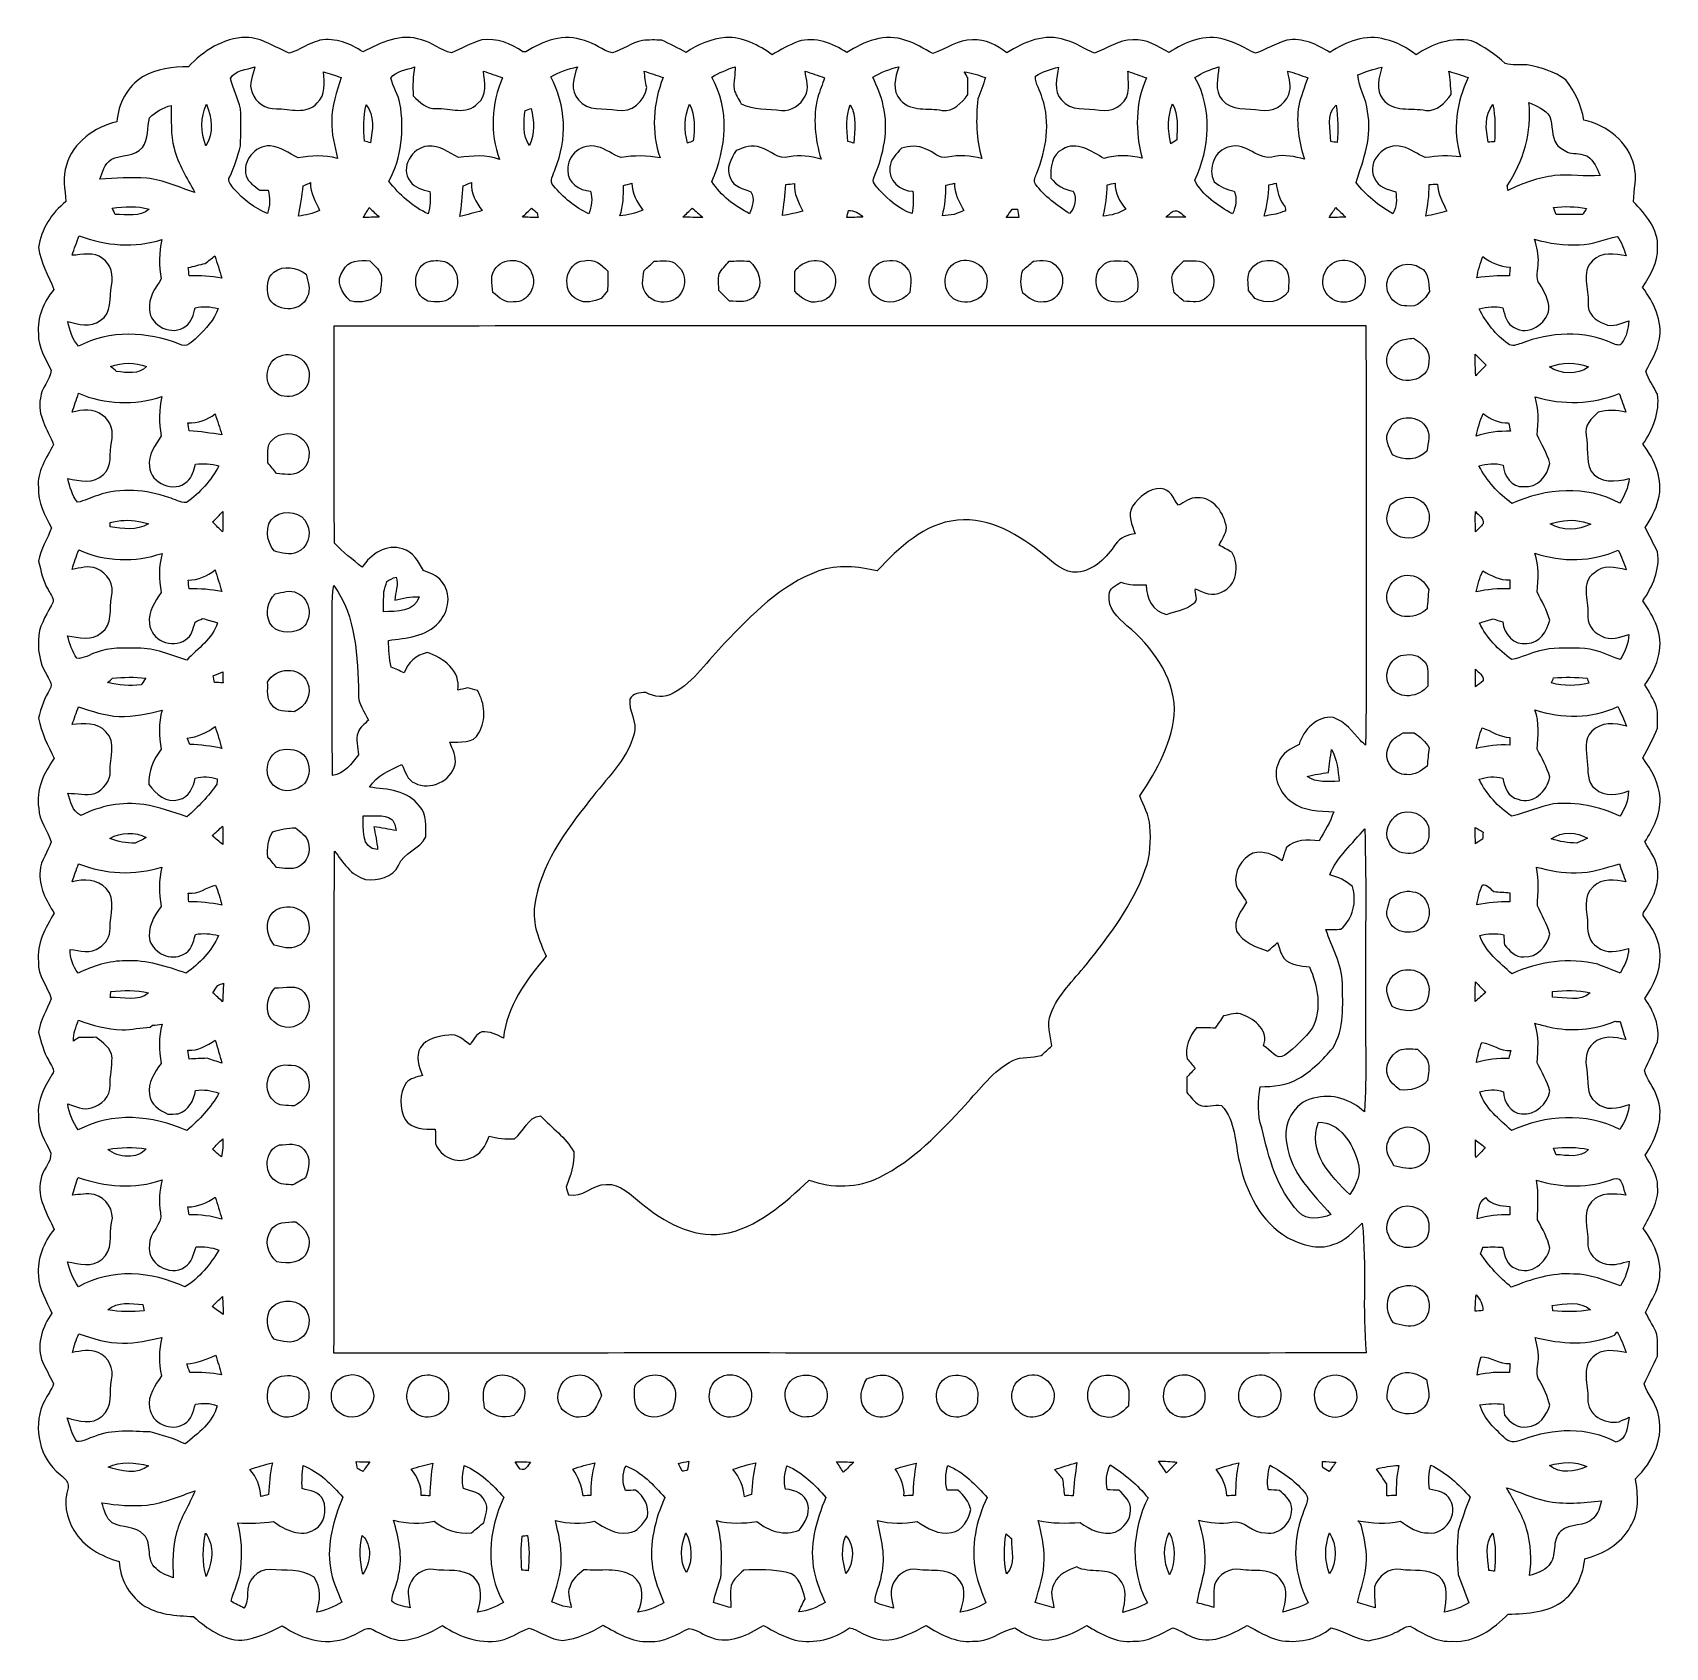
# Model space of a CAD drawing. Header units: centimetres. Extents: x -9.4 to 9.3, y -9.3 to 9.2.
import ezdxf

# ---------------------------------------------------------------- set-up
doc = ezdxf.new("R2010")
doc.units = ezdxf.units.CM
doc.header["$MEASUREMENT"] = 0
doc.layers.add('Camada 1', color=7, linetype='Continuous')

msp = doc.modelspace()

# ---------------------------------------------------------------- linework, layer by layer
at = {"layer": 'Camada 1', "color": 156}
for points, knots in [([(3.66253, 8.97113), (3.84527, 9.09108), (4.07563, 9.18986), (4.29506, 9.11965), (4.29506, 9.11965), (4.42241, 9.08861), (4.53354, 9.01734), (4.65101, 8.96231), (4.65101, 8.96231), (4.77202, 9.00959), (4.88702, 9.07167), (5.01049, 9.11436), (5.01049, 9.11436), (5.19007, 9.14188), (5.35586, 9.06603), (5.50298, 8.97149), (5.50298, 8.97149), (5.68678, 9.0932), (5.9175, 9.18562), (6.13867, 9.12142), (6.13867, 9.12142), (6.26816, 9.09072), (6.3888, 9.0297), (6.49076, 8.94432), (6.49076, 8.94432), (6.67666, 9.06955), (6.89821, 9.1514), (7.1247, 9.10519), (7.1247, 9.10519), (7.27039, 9.04451), (7.39386, 8.94749), (7.51309, 8.8459), (7.51309, 8.8459), (7.59107, 8.81838), (7.67997, 8.83567), (7.76252, 8.82896), (7.76252, 8.82896), (7.92056, 8.80356), (8.07437, 8.75417), (8.2042, 8.65751), (8.2042, 8.65751), (8.3132, 8.52346), (8.3827, 8.36612), (8.4134, 8.19643), (8.4134, 8.19643), (8.67867, 8.13964), (8.92386, 7.94737), (8.98701, 7.67537), (8.98701, 7.67537), (9.02582, 7.53886), (8.98418, 7.39985), (8.97995, 7.26227), (8.97995, 7.26227), (9.11895, 7.12045), (9.26782, 6.94689), (9.25759, 6.73559), (9.25759, 6.73559), (9.26499, 6.56695), (9.17327, 6.41738), (9.08578, 6.28049), (9.08578, 6.28049), (9.21103, 6.1087), (9.32074, 5.89667), (9.27452, 5.67725), (9.27452, 5.67725), (9.25688, 5.54636), (9.18209, 5.43594), (9.12213, 5.32165), (9.12213, 5.32165), (9.14788, 5.22569), (9.21137, 5.14456), (9.25617, 5.05636), (9.25617, 5.05636), (9.28511, 4.84786), (9.20184, 4.65313), (9.08826, 4.48344), (9.08826, 4.48344), (9.22479, 4.30742), (9.32744, 4.07282), (9.26499, 3.84774), (9.26499, 3.84774), (9.23819, 3.73133), (9.17892, 3.62691), (9.11401, 3.52777), (9.11401, 3.52777), (9.16305, 3.43641), (9.20996, 3.34398), (9.25724, 3.25154), (9.25724, 3.25154), (9.28616, 3.04517), (9.19868, 2.85503), (9.0879, 2.68746), (9.0879, 2.68746), (9.21419, 2.51424), (9.32461, 2.29551), (9.27169, 2.07539), (9.27169, 2.07539), (9.24701, 1.94804), (9.1842, 1.83232), (9.11153, 1.72578), (9.11153, 1.72578), (9.15916, 1.64287), (9.21525, 1.56279), (9.2463, 1.47143), (9.2463, 1.47143), (9.26217, 1.39242), (9.25405, 1.31022), (9.25653, 1.22977), (9.25653, 1.22977), (9.20784, 1.11266), (9.15034, 0.99942), (9.08649, 0.89005), (9.08649, 0.89005), (9.18879, 0.75423), (9.27629, 0.59796), (9.28546, 0.42438), (9.28546, 0.42438), (9.29145, 0.24377), (9.20855, 0.07513), (9.11083, -0.0716), (9.11083, -0.0716), (9.16939, -0.18379), (9.26358, -0.29033), (9.25795, -0.42438), (9.25795, -0.42438), (9.27417, -0.59372), (9.18527, -0.74682), (9.09567, -0.88299), (9.09567, -0.88299), (9.09425, -0.8911), (9.09143, -0.90769), (9.09002, -0.91581), (9.09002, -0.91581), (9.1902, -1.0488), (9.29216, -1.20227), (9.28616, -1.37617), (9.28616, -1.37617), (9.2904, -1.55539), (9.20784, -1.72225), (9.11153, -1.86867), (9.11153, -1.86867), (9.21456, -2.014), (9.28546, -2.18122), (9.25512, -2.36326), (9.25512, -2.36326), (9.20962, -2.47402), (9.15528, -2.58092), (9.1059, -2.68993), (9.1059, -2.68993), (9.13377, -2.79576), (9.21561, -2.88183), (9.24842, -2.98838), (9.24842, -2.98838), (9.34013, -3.21768), (9.24594, -3.47027), (9.11365, -3.66253), (9.11365, -3.66253), (9.18033, -3.77225), (9.25829, -3.88832), (9.25724, -4.02237), (9.25724, -4.02237), (9.27629, -4.1991), (9.16657, -4.3501), (9.09177, -4.50074), (9.09177, -4.50074), (9.23079, -4.68029), (9.33202, -4.91949), (9.26253, -5.14772), (9.26253, -5.14772), (9.23854, -5.26345), (9.15987, -5.35693), (9.11965, -5.46593), (9.11965, -5.46593), (9.16233, -5.54918), (9.21666, -5.62715), (9.24842, -5.71605), (9.24842, -5.71605), (9.26182, -5.7979), (9.25476, -5.88115), (9.25547, -5.96406), (9.25547, -5.96406), (9.20996, -6.07201), (9.14964, -6.17326), (9.10483, -6.28156), (9.10483, -6.28156), (9.1387, -6.39585), (9.22972, -6.48828), (9.25795, -6.60752), (9.25795, -6.60752), (9.34578, -6.8834), (9.20396, -7.18007), (9.00324, -7.36881), (9.00324, -7.36881), (9.03427, -7.55332), (9.05121, -7.75652), (8.94257, -7.92091), (8.94257, -7.92091), (8.83849, -8.11742), (8.63211, -8.23136), (8.42327, -8.28533), (8.42327, -8.28533), (8.40458, -8.46349), (8.33261, -8.64164), (8.18938, -8.75558), (8.18938, -8.75558), (8.01158, -8.90517), (7.76569, -8.91292), (7.54486, -8.92033), (7.54486, -8.92033), (7.37904, -9.08826), (7.16209, -9.24984), (6.91303, -9.23079), (6.91303, -9.23079), (6.72994, -9.24806), (6.57365, -9.14188), (6.42231, -9.05686), (6.42231, -9.05686), (6.35847, -9.06285), (6.30765, -9.1066), (6.25157, -9.13236), (6.25157, -9.13236), (6.1595, -9.18669), (6.05155, -9.19762), (5.95066, -9.22655), (5.95066, -9.22655), (5.79472, -9.20855), (5.66596, -9.11224), (5.51568, -9.07767), (5.51568, -9.07767), (5.35445, -9.2209), (5.12514, -9.25583), (4.91842, -9.21843), (4.91842, -9.21843), (4.78861, -9.18386), (4.67359, -9.11224), (4.55577, -9.05087), (4.55577, -9.05087), (4.38009, -9.14822), (4.17052, -9.26499), (3.96521, -9.1948), (3.96521, -9.1948), (3.87385, -9.16586), (3.79623, -9.10412), (3.70416, -9.07873), (3.70416, -9.07873), (3.55881, -9.1461), (3.417, -9.24524), (3.24838, -9.23079), (3.24838, -9.23079), (3.05328, -9.25054), (2.88008, -9.14646), (2.71885, -9.05228), (2.71885, -9.05228), (2.57632, -9.13341), (2.42322, -9.20467), (2.25777, -9.21843), (2.25777, -9.21843), (2.12478, -9.21173), (2.00235, -9.15282), (1.89512, -9.07803), (1.89512, -9.07803), (1.72966, -9.11647), (1.59032, -9.24701), (1.41181, -9.23042), (1.41181, -9.23042), (1.21673, -9.25089), (1.03998, -9.15105), (0.88123, -9.05121), (0.88123, -9.05121), (0.73589, -9.12424), (0.58985, -9.20925), (0.42333, -9.21948), (0.42333, -9.21948), (0.29562, -9.21315), (0.17426, -9.1641), (0.06809, -9.09496), (0.06809, -9.09496), (0.0515, -9.09072), (0.01869, -9.08227), (0.00246, -9.07803), (0.00246, -9.07803), (-0.17497, -9.2075), (-0.40286, -9.26358), (-0.61877, -9.21773), (-0.61877, -9.21773), (-0.7493, -9.18316), (-0.86571, -9.11436), (-0.98319, -9.0505), (-0.98319, -9.0505), (-1.1571, -9.15704), (-1.37266, -9.26889), (-1.57902, -9.18915), (-1.57902, -9.18915), (-1.66828, -9.16445), (-1.74166, -9.09672), (-1.83373, -9.08368), (-1.83373, -9.08368), (-1.97979, -9.14893), (-2.12372, -9.24947), (-2.29164, -9.2322), (-2.29164, -9.2322), (-2.48673, -9.24842), (-2.6564, -9.1387), (-2.81869, -9.04733), (-2.81869, -9.04733), (-2.96087, -9.13377), (-3.11502, -9.20009), (-3.28083, -9.22338), (-3.28083, -9.22338), (-3.42335, -9.21244), (-3.5373, -9.12071), (-3.66783, -9.08015), (-3.66783, -9.08015), (-3.76555, -9.11718), (-3.85339, -9.1768), (-3.95216, -9.21137), (-3.95216, -9.21137), (-4.20051, -9.27805), (-4.45523, -9.19127), (-4.66019, -9.0498), (-4.66019, -9.0498), (-4.8006, -9.13694), (-4.95477, -9.20503), (-5.12056, -9.2216), (-5.12056, -9.2216), (-5.2444, -9.21631), (-5.35305, -9.15246), (-5.45958, -9.09637), (-5.45958, -9.09637), (-5.54073, -9.05615), (-5.61445, -9.14047), (-5.68888, -9.1641), (-5.68888, -9.1641), (-5.95066, -9.30098), (-6.26533, -9.21737), (-6.49427, -9.05298), (-6.49427, -9.05298), (-6.63963, -9.12953), (-6.79238, -9.19902), (-6.95678, -9.21985), (-6.95678, -9.21985), (-7.17337, -9.21737), (-7.35612, -9.08578), (-7.5124, -8.94891), (-7.5124, -8.94891), (-7.71172, -8.93409), (-7.92903, -8.93127), (-8.09801, -8.80957), (-8.09801, -8.80957), (-8.25429, -8.69702), (-8.35625, -8.51146), (-8.36189, -8.31814), (-8.36189, -8.31814), (-8.56685, -8.25641), (-8.77322, -8.15233), (-8.88153, -7.9583), (-8.88153, -7.9583), (-8.96866, -7.81578), (-9.00747, -7.63447), (-8.94574, -7.47465), (-8.94574, -7.47465), (-8.93903, -7.38187), (-9.02722, -7.33672), (-9.08543, -7.28203), (-9.08543, -7.28203), (-9.29357, -7.07672), (-9.35389, -6.73311), (-9.21596, -6.47312), (-9.21596, -6.47312), (-9.18492, -6.4082), (-9.13659, -6.35141), (-9.11472, -6.28227), (-9.11472, -6.28227), (-9.15951, -6.18771), (-9.21103, -6.09635), (-9.25371, -6.00109), (-9.25371, -6.00109), (-9.30345, -5.81377), (-9.24242, -5.6268), (-9.13411, -5.47299), (-9.13411, -5.47299), (-9.19233, -5.33259), (-9.28334, -5.2003), (-9.28722, -5.04331), (-9.28722, -5.04331), (-9.30592, -4.85069), (-9.23042, -4.66054), (-9.10801, -4.51414), (-9.10801, -4.51414), (-9.1828, -4.33422), (-9.31156, -4.14972), (-9.26147, -3.94582), (-9.26147, -3.94582), (-9.25018, -3.83363), (-9.13729, -3.75038), (-9.14541, -3.63784), (-9.14541, -3.63784), (-9.20855, -3.50061), (-9.29993, -3.36727), (-9.28863, -3.20852), (-9.28863, -3.20852), (-9.30345, -3.03742), (-9.22266, -2.88008), (-9.13236, -2.74109), (-9.13236, -2.74109), (-9.08896, -2.68534), (-9.14894, -2.62714), (-9.1701, -2.57632), (-9.1701, -2.57632), (-9.23007, -2.47755), (-9.25583, -2.36431), (-9.28546, -2.2539), (-9.28546, -2.2539), (-9.26782, -2.11525), (-9.19303, -1.99777), (-9.14047, -1.87147), (-9.14047, -1.87147), (-9.18033, -1.72826), (-9.29993, -1.60584), (-9.28722, -1.44568), (-9.28722, -1.44568), (-9.31333, -1.24037), (-9.20644, -1.05833), (-9.1066, -0.88935), (-9.1066, -0.88935), (-9.19868, -0.74612), (-9.28652, -0.58137), (-9.26923, -0.40569), (-9.26923, -0.40569), (-9.26041, -0.28222), (-9.17892, -0.18415), (-9.14082, -0.0709), (-9.14082, -0.0709), (-9.18386, 0.05856), (-9.28088, 0.17039), (-9.2844, 0.31326), (-9.2844, 0.31326), (-9.31826, 0.52139), (-9.22584, 0.72073), (-9.1066, 0.88511), (-9.1066, 0.88511), (-9.18386, 1.03116), (-9.25265, 1.18215), (-9.28687, 1.34443), (-9.28687, 1.34443), (-9.26218, 1.46297), (-9.21631, 1.57444), (-9.15564, 1.67886), (-9.15564, 1.67886), (-9.11718, 1.73848), (-9.17257, 1.79704), (-9.19691, 1.84962), (-9.19691, 1.84962), (-9.27911, 1.98225), (-9.29993, 2.14347), (-9.28404, 2.29658), (-9.28404, 2.29658), (-9.26359, 2.43662), (-9.18139, 2.55588), (-9.11754, 2.67899), (-9.11754, 2.67899), (-9.11437, 2.73261), (-9.1567, 2.77213), (-9.17715, 2.81727), (-9.17715, 2.81727), (-9.23713, 2.91677), (-9.25759, 3.03176), (-9.28616, 3.14254), (-9.28616, 3.14254), (-9.26641, 3.28153), (-9.18139, 3.39653), (-9.13906, 3.52672), (-9.13906, 3.52672), (-9.21173, 3.67135), (-9.30027, 3.81776), (-9.28863, 3.98673), (-9.28863, 3.98673), (-9.30698, 4.17125), (-9.19444, 4.32576), (-9.11401, 4.48062), (-9.11401, 4.48062), (-9.18174, 4.65101), (-9.30733, 4.81717), (-9.26465, 5.01261), (-9.26465, 5.01261), (-9.259, 5.13115), (-9.15, 5.21652), (-9.14258, 5.33082), (-9.14258, 5.33082), (-9.20502, 5.46452), (-9.29322, 5.59469), (-9.28758, 5.7492), (-9.28758, 5.7492), (-9.30627, 5.93478), (-9.22549, 6.1147), (-9.11119, 6.25651), (-9.11119, 6.25651), (-9.17257, 6.41597), (-9.26288, 6.56483), (-9.28546, 6.73734), (-9.28546, 6.73734), (-9.25512, 6.94796), (-9.138, 7.13281), (-8.9722, 7.26369), (-8.9722, 7.26369), (-8.98066, 7.40268), (-9.01629, 7.54627), (-8.96654, 7.68208), (-8.96654, 7.68208), (-8.89141, 7.94384), (-8.64658, 8.11705), (-8.39011, 8.17668), (-8.39011, 8.17668), (-8.37353, 8.382), (-8.27122, 8.58131), (-8.09448, 8.69279), (-8.09448, 8.69279), (-7.93714, 8.78522), (-7.74912, 8.80709), (-7.5699, 8.80674), (-7.5699, 8.80674), (-7.39951, 8.99089), (-7.17055, 9.13941), (-6.91268, 9.1447), (-6.91268, 9.1447), (-6.72889, 9.14293), (-6.57613, 9.02934), (-6.41314, 8.96338), (-6.41314, 8.96338), (-6.32953, 8.98877), (-6.2551, 9.03675), (-6.17573, 9.07238), (-6.17573, 9.07238), (-6.13833, 9.08543), (-6.10129, 9.09884), (-6.06424, 9.1126), (-6.06424, 9.1126), (-5.88539, 9.14329), (-5.71712, 9.07415), (-5.57072, 8.97748), (-5.57072, 8.97748), (-5.36928, 9.0865), (-5.13291, 9.19726), (-4.90149, 9.11577), (-4.90149, 9.11577), (-4.77731, 9.08931), (-4.67818, 8.993), (-4.55682, 8.96584), (-4.55682, 8.96584), (-4.44287, 9.01876), (-4.33105, 9.07732), (-4.2104, 9.11506), (-4.2104, 9.11506), (-4.0393, 9.13623), (-3.8749, 9.07803), (-3.73873, 8.97748), (-3.73873, 8.97748), (-3.73873, 8.97748), (-3.70487, 8.97819), (-3.70487, 8.97819), (-3.70487, 8.97819), (-3.51084, 9.10378), (-3.26214, 9.19726), (-3.03494, 9.1073), (-3.03494, 9.1073), (-2.91994, 9.07944), (-2.8268, 8.99336), (-2.71392, 8.96654), (-2.71392, 8.96654), (-2.59679, 9.00677), (-2.49273, 9.08049), (-2.37101, 9.10907), (-2.37101, 9.10907), (-2.29729, 9.11824), (-2.2232, 9.11401), (-2.14911, 9.11401), (-2.14911, 9.11401), (-2.05422, 9.06921), (-1.96037, 9.02229), (-1.86901, 8.97008), (-1.86901, 8.97008), (-1.74025, 9.07238), (-1.57833, 9.12354), (-1.41676, 9.14435), (-1.41676, 9.14435), (-1.22132, 9.15246), (-1.03752, 9.05651), (-0.88335, 8.94432), (-0.88335, 8.94432), (-0.78951, 9.005), (-0.68862, 9.05439), (-0.58596, 9.09813), (-0.58596, 9.09813), (-0.3877, 9.1574), (-0.19437, 9.07873), (-0.02962, 8.97149), (-0.02962, 8.97149), (0.16615, 9.09637), (0.41451, 9.19903), (0.64523, 9.11048), (0.64523, 9.11048), (0.75706, 9.07873), (0.85231, 9.01064), (0.95637, 8.96161), (0.95637, 8.96161), (1.10808, 9.01029), (1.24388, 9.12071), (1.41076, 9.11542), (1.41076, 9.11542), (1.55751, 9.12812), (1.69016, 9.05087), (1.80445, 8.96796), (1.80445, 8.96796), (1.99955, 9.09072), (2.2426, 9.19868), (2.47368, 9.11401), (2.47368, 9.11401), (2.59432, 9.08614), (2.69346, 9.00571), (2.80846, 8.96479), (2.80846, 8.96479), (2.95451, 9.01347), (3.08434, 9.12071), (3.24555, 9.11647), (3.24555, 9.11647), (3.39972, 9.12988), (3.53484, 9.04487), (3.66253, 8.97113)], [0, 0, 0, 0, 0.00632911, 0.00632911, 0.00632911, 0.00632911, 0.01265823, 0.01265823, 0.01265823, 0.01265823, 0.01898734, 0.01898734, 0.01898734, 0.01898734, 0.02531646, 0.02531646, 0.02531646, 0.02531646, 0.03164557, 0.03164557, 0.03164557, 0.03164557, 0.03797468, 0.03797468, 0.03797468, 0.03797468, 0.0443038, 0.0443038, 0.0443038, 0.0443038, 0.05063291, 0.05063291, 0.05063291, 0.05063291, 0.05696203, 0.05696203, 0.05696203, 0.05696203, 0.06329114, 0.06329114, 0.06329114, 0.06329114, 0.06962025, 0.06962025, 0.06962025, 0.06962025, 0.07594937, 0.07594937, 0.07594937, 0.07594937, 0.08227848, 0.08227848, 0.08227848, 0.08227848, 0.08860759, 0.08860759, 0.08860759, 0.08860759, 0.09493671, 0.09493671, 0.09493671, 0.09493671, 0.10126582, 0.10126582, 0.10126582, 0.10126582, 0.10759494, 0.10759494, 0.10759494, 0.10759494, 0.11392405, 0.11392405, 0.11392405, 0.11392405, 0.12025316, 0.12025316, 0.12025316, 0.12025316, 0.12658228, 0.12658228, 0.12658228, 0.12658228, 0.13291139, 0.13291139, 0.13291139, 0.13291139, 0.13924051, 0.13924051, 0.13924051, 0.13924051, 0.14556962, 0.14556962, 0.14556962, 0.14556962, 0.15189873, 0.15189873, 0.15189873, 0.15189873, 0.15822785, 0.15822785, 0.15822785, 0.15822785, 0.16455696, 0.16455696, 0.16455696, 0.16455696, 0.17088608, 0.17088608, 0.17088608, 0.17088608, 0.17721519, 0.17721519, 0.17721519, 0.17721519, 0.1835443, 0.1835443, 0.1835443, 0.1835443, 0.18987342, 0.18987342, 0.18987342, 0.18987342, 0.19620253, 0.19620253, 0.19620253, 0.19620253, 0.20253165, 0.20253165, 0.20253165, 0.20253165, 0.20886076, 0.20886076, 0.20886076, 0.20886076, 0.21518987, 0.21518987, 0.21518987, 0.21518987, 0.22151899, 0.22151899, 0.22151899, 0.22151899, 0.2278481, 0.2278481, 0.2278481, 0.2278481, 0.23417722, 0.23417722, 0.23417722, 0.23417722, 0.24050633, 0.24050633, 0.24050633, 0.24050633, 0.24683544, 0.24683544, 0.24683544, 0.24683544, 0.25316456, 0.25316456, 0.25316456, 0.25316456, 0.25949367, 0.25949367, 0.25949367, 0.25949367, 0.26582278, 0.26582278, 0.26582278, 0.26582278, 0.2721519, 0.2721519, 0.2721519, 0.2721519, 0.27848101, 0.27848101, 0.27848101, 0.27848101, 0.28481013, 0.28481013, 0.28481013, 0.28481013, 0.29113924, 0.29113924, 0.29113924, 0.29113924, 0.29746835, 0.29746835, 0.29746835, 0.29746835, 0.30379747, 0.30379747, 0.30379747, 0.30379747, 0.31012658, 0.31012658, 0.31012658, 0.31012658, 0.3164557, 0.3164557, 0.3164557, 0.3164557, 0.32278481, 0.32278481, 0.32278481, 0.32278481, 0.32911392, 0.32911392, 0.32911392, 0.32911392, 0.33544304, 0.33544304, 0.33544304, 0.33544304, 0.34177215, 0.34177215, 0.34177215, 0.34177215, 0.34810127, 0.34810127, 0.34810127, 0.34810127, 0.35443038, 0.35443038, 0.35443038, 0.35443038, 0.36075949, 0.36075949, 0.36075949, 0.36075949, 0.36708861, 0.36708861, 0.36708861, 0.36708861, 0.37341772, 0.37341772, 0.37341772, 0.37341772, 0.37974684, 0.37974684, 0.37974684, 0.37974684, 0.38607595, 0.38607595, 0.38607595, 0.38607595, 0.39240506, 0.39240506, 0.39240506, 0.39240506, 0.39873418, 0.39873418, 0.39873418, 0.39873418, 0.40506329, 0.40506329, 0.40506329, 0.40506329, 0.41139241, 0.41139241, 0.41139241, 0.41139241, 0.41772152, 0.41772152, 0.41772152, 0.41772152, 0.42405063, 0.42405063, 0.42405063, 0.42405063, 0.43037975, 0.43037975, 0.43037975, 0.43037975, 0.43670886, 0.43670886, 0.43670886, 0.43670886, 0.44303797, 0.44303797, 0.44303797, 0.44303797, 0.44936709, 0.44936709, 0.44936709, 0.44936709, 0.4556962, 0.4556962, 0.4556962, 0.4556962, 0.46202532, 0.46202532, 0.46202532, 0.46202532, 0.46835443, 0.46835443, 0.46835443, 0.46835443, 0.47468354, 0.47468354, 0.47468354, 0.47468354, 0.48101266, 0.48101266, 0.48101266, 0.48101266, 0.48734177, 0.48734177, 0.48734177, 0.48734177, 0.49367089, 0.49367089, 0.49367089, 0.49367089, 0.5, 0.5, 0.5, 0.5, 0.50632911, 0.50632911, 0.50632911, 0.50632911, 0.51265823, 0.51265823, 0.51265823, 0.51265823, 0.51898734, 0.51898734, 0.51898734, 0.51898734, 0.52531646, 0.52531646, 0.52531646, 0.52531646, 0.53164557, 0.53164557, 0.53164557, 0.53164557, 0.53797468, 0.53797468, 0.53797468, 0.53797468, 0.5443038, 0.5443038, 0.5443038, 0.5443038, 0.55063291, 0.55063291, 0.55063291, 0.55063291, 0.55696203, 0.55696203, 0.55696203, 0.55696203, 0.56329114, 0.56329114, 0.56329114, 0.56329114, 0.56962025, 0.56962025, 0.56962025, 0.56962025, 0.57594937, 0.57594937, 0.57594937, 0.57594937, 0.58227848, 0.58227848, 0.58227848, 0.58227848, 0.58860759, 0.58860759, 0.58860759, 0.58860759, 0.59493671, 0.59493671, 0.59493671, 0.59493671, 0.60126582, 0.60126582, 0.60126582, 0.60126582, 0.60759494, 0.60759494, 0.60759494, 0.60759494, 0.61392405, 0.61392405, 0.61392405, 0.61392405, 0.62025316, 0.62025316, 0.62025316, 0.62025316, 0.62658228, 0.62658228, 0.62658228, 0.62658228, 0.63291139, 0.63291139, 0.63291139, 0.63291139, 0.63924051, 0.63924051, 0.63924051, 0.63924051, 0.64556962, 0.64556962, 0.64556962, 0.64556962, 0.65189873, 0.65189873, 0.65189873, 0.65189873, 0.65822785, 0.65822785, 0.65822785, 0.65822785, 0.66455696, 0.66455696, 0.66455696, 0.66455696, 0.67088608, 0.67088608, 0.67088608, 0.67088608, 0.67721519, 0.67721519, 0.67721519, 0.67721519, 0.6835443, 0.6835443, 0.6835443, 0.6835443, 0.68987342, 0.68987342, 0.68987342, 0.68987342, 0.69620253, 0.69620253, 0.69620253, 0.69620253, 0.70253165, 0.70253165, 0.70253165, 0.70253165, 0.70886076, 0.70886076, 0.70886076, 0.70886076, 0.71518987, 0.71518987, 0.71518987, 0.71518987, 0.72151899, 0.72151899, 0.72151899, 0.72151899, 0.7278481, 0.7278481, 0.7278481, 0.7278481, 0.73417722, 0.73417722, 0.73417722, 0.73417722, 0.74050633, 0.74050633, 0.74050633, 0.74050633, 0.74683544, 0.74683544, 0.74683544, 0.74683544, 0.75316456, 0.75316456, 0.75316456, 0.75316456, 0.75949367, 0.75949367, 0.75949367, 0.75949367, 0.76582278, 0.76582278, 0.76582278, 0.76582278, 0.7721519, 0.7721519, 0.7721519, 0.7721519, 0.77848101, 0.77848101, 0.77848101, 0.77848101, 0.78481013, 0.78481013, 0.78481013, 0.78481013, 0.79113924, 0.79113924, 0.79113924, 0.79113924, 0.79746835, 0.79746835, 0.79746835, 0.79746835, 0.80379747, 0.80379747, 0.80379747, 0.80379747, 0.81012658, 0.81012658, 0.81012658, 0.81012658, 0.8164557, 0.8164557, 0.8164557, 0.8164557, 0.82278481, 0.82278481, 0.82278481, 0.82278481, 0.82911392, 0.82911392, 0.82911392, 0.82911392, 0.83544304, 0.83544304, 0.83544304, 0.83544304, 0.84177215, 0.84177215, 0.84177215, 0.84177215, 0.84810127, 0.84810127, 0.84810127, 0.84810127, 0.85443038, 0.85443038, 0.85443038, 0.85443038, 0.86075949, 0.86075949, 0.86075949, 0.86075949, 0.86708861, 0.86708861, 0.86708861, 0.86708861, 0.87341772, 0.87341772, 0.87341772, 0.87341772, 0.87974684, 0.87974684, 0.87974684, 0.87974684, 0.88607595, 0.88607595, 0.88607595, 0.88607595, 0.89240506, 0.89240506, 0.89240506, 0.89240506, 0.89873418, 0.89873418, 0.89873418, 0.89873418, 0.90506329, 0.90506329, 0.90506329, 0.90506329, 0.91139241, 0.91139241, 0.91139241, 0.91139241, 0.91772152, 0.91772152, 0.91772152, 0.91772152, 0.92405063, 0.92405063, 0.92405063, 0.92405063, 0.93037975, 0.93037975, 0.93037975, 0.93037975, 0.93670886, 0.93670886, 0.93670886, 0.93670886, 0.94303797, 0.94303797, 0.94303797, 0.94303797, 0.94936709, 0.94936709, 0.94936709, 0.94936709, 0.9556962, 0.9556962, 0.9556962, 0.9556962, 0.96202532, 0.96202532, 0.96202532, 0.96202532, 0.96835443, 0.96835443, 0.96835443, 0.96835443, 0.97468354, 0.97468354, 0.97468354, 0.97468354, 0.98101266, 0.98101266, 0.98101266, 0.98101266, 0.98734177, 0.98734177, 0.98734177, 0.98734177, 1, 1, 1, 1]), ([(-7.0873, 8.67445), (-7.0873, 8.67445), (-7.0873, 8.67445), (-7.0873, 8.67445), (-7.0873, 8.67445), (-7.05943, 8.55591), (-7.00051, 8.4462), (-6.97301, 8.32661), (-6.97301, 8.32661), (-6.9656, 8.1855), (-6.9663, 8.04439), (-6.97476, 7.90328), (-6.97476, 7.90328), (-7.00546, 7.78087), (-7.04356, 7.66056), (-7.09612, 7.54556), (-7.09612, 7.54556), (-7.13387, 7.49511), (-7.07495, 7.44996), (-7.0499, 7.41079), (-7.0499, 7.41079), (-6.94513, 7.28802), (-6.81284, 7.18784), (-6.66362, 7.1254), (-6.66362, 7.1254), (-6.63716, 7.2143), (-6.63081, 7.30603), (-6.65762, 7.39527), (-6.65762, 7.39527), (-6.6809, 7.39493), (-6.72747, 7.39352), (-6.75111, 7.39281), (-6.75111, 7.39281), (-6.80826, 7.44185), (-6.88374, 7.48064), (-6.90738, 7.55719), (-6.90738, 7.55719), (-6.95854, 7.72442), (-6.80755, 7.90963), (-6.63468, 7.90115), (-6.63468, 7.90115), (-6.5151, 7.89199), (-6.41879, 7.81507), (-6.31367, 7.76605), (-6.31367, 7.76605), (-6.16374, 7.78827), (-6.01169, 7.79921), (-5.86317, 7.75864), (-5.86317, 7.75864), (-5.89068, 7.89975), (-5.93548, 8.0398), (-5.92878, 8.1855), (-5.92878, 8.1855), (-5.9316, 8.35871), (-5.87021, 8.5224), (-5.82188, 8.68609), (-5.82188, 8.68609), (-5.88892, 8.70795), (-5.95558, 8.73019), (-6.02368, 8.74888), (-6.02368, 8.74888), (-6.0131, 8.62647), (-5.99369, 8.48571), (-6.09564, 8.39363), (-6.09564, 8.39363), (-6.21488, 8.25464), (-6.40679, 8.32802), (-6.56237, 8.32767), (-6.56237, 8.32767), (-6.68267, 8.32202), (-6.80261, 8.39646), (-6.84001, 8.51323), (-6.84001, 8.51323), (-6.88516, 8.60989), (-6.82941, 8.71184), (-6.81002, 8.80779), (-6.81002, 8.80779), (-6.90245, 8.77111), (-7.03826, 8.77287), (-7.0873, 8.67445)], [0, 0, 0, 0, 0.04761905, 0.04761905, 0.04761905, 0.04761905, 0.0952381, 0.0952381, 0.0952381, 0.0952381, 0.14285714, 0.14285714, 0.14285714, 0.14285714, 0.19047619, 0.19047619, 0.19047619, 0.19047619, 0.23809524, 0.23809524, 0.23809524, 0.23809524, 0.28571429, 0.28571429, 0.28571429, 0.28571429, 0.33333333, 0.33333333, 0.33333333, 0.33333333, 0.38095238, 0.38095238, 0.38095238, 0.38095238, 0.42857143, 0.42857143, 0.42857143, 0.42857143, 0.47619048, 0.47619048, 0.47619048, 0.47619048, 0.52380952, 0.52380952, 0.52380952, 0.52380952, 0.57142857, 0.57142857, 0.57142857, 0.57142857, 0.61904762, 0.61904762, 0.61904762, 0.61904762, 0.66666667, 0.66666667, 0.66666667, 0.66666667, 0.71428571, 0.71428571, 0.71428571, 0.71428571, 0.76190476, 0.76190476, 0.76190476, 0.76190476, 0.80952381, 0.80952381, 0.80952381, 0.80952381, 0.85714286, 0.85714286, 0.85714286, 0.85714286, 0.9047619, 0.9047619, 0.9047619, 0.9047619, 1, 1, 1, 1]), ([(-5.25251, 8.67833), (-5.25251, 8.67833), (-5.25251, 8.67833), (-5.25251, 8.67833), (-5.25251, 8.67833), (-5.22498, 8.57919), (-5.16924, 8.48959), (-5.14667, 8.3887), (-5.14667, 8.3887), (-5.09517, 8.08778), (-5.12655, 7.76817), (-5.27368, 7.49723), (-5.27368, 7.49723), (-5.15372, 7.34165), (-5.00486, 7.20441), (-4.82423, 7.12328), (-4.82423, 7.12328), (-4.79989, 7.20689), (-4.79743, 7.29402), (-4.80484, 7.38011), (-4.80484, 7.38011), (-4.88879, 7.39705), (-4.98016, 7.42032), (-5.03061, 7.49652), (-5.03061, 7.49652), (-5.1516, 7.6475), (-5.00732, 7.88492), (-4.82847, 7.89869), (-4.82847, 7.89869), (-4.69618, 7.91174), (-4.58645, 7.8253), (-4.47533, 7.76817), (-4.47533, 7.76817), (-4.3187, 7.7865), (-4.15854, 7.8052), (-4.00685, 7.74593), (-4.00685, 7.74593), (-4.11973, 8.04932), (-4.09963, 8.38623), (-3.97298, 8.6815), (-3.97298, 8.6815), (-4.04529, 8.70795), (-4.11762, 8.73441), (-4.19028, 8.75876), (-4.19028, 8.75876), (-4.17653, 8.63105), (-4.14267, 8.47725), (-4.25944, 8.38552), (-4.25944, 8.38552), (-4.38431, 8.24934), (-4.57376, 8.33754), (-4.72968, 8.32979), (-4.72968, 8.32979), (-4.84292, 8.31779), (-4.9223, 8.40563), (-4.99533, 8.47689), (-4.99533, 8.47689), (-5.00345, 8.58696), (-4.99604, 8.69703), (-4.97981, 8.80604), (-4.97981, 8.80604), (-5.07012, 8.76935), (-5.19465, 8.76299), (-5.25251, 8.67833)], [0, 0, 0, 0, 0.05882353, 0.05882353, 0.05882353, 0.05882353, 0.11764706, 0.11764706, 0.11764706, 0.11764706, 0.17647059, 0.17647059, 0.17647059, 0.17647059, 0.23529412, 0.23529412, 0.23529412, 0.23529412, 0.29411765, 0.29411765, 0.29411765, 0.29411765, 0.35294118, 0.35294118, 0.35294118, 0.35294118, 0.41176471, 0.41176471, 0.41176471, 0.41176471, 0.47058824, 0.47058824, 0.47058824, 0.47058824, 0.52941176, 0.52941176, 0.52941176, 0.52941176, 0.58823529, 0.58823529, 0.58823529, 0.58823529, 0.64705882, 0.64705882, 0.64705882, 0.64705882, 0.70588235, 0.70588235, 0.70588235, 0.70588235, 0.76470588, 0.76470588, 0.76470588, 0.76470588, 0.82352941, 0.82352941, 0.82352941, 0.82352941, 0.88235294, 0.88235294, 0.88235294, 0.88235294, 1, 1, 1, 1]), ([(-3.42018, 8.69279), (-3.42018, 8.69279), (-3.42018, 8.69279), (-3.42018, 8.69279), (-3.42018, 8.69279), (-3.24414, 8.3693), (-3.22826, 7.97489), (-3.36937, 7.63622), (-3.36937, 7.63622), (-3.3842, 7.57449), (-3.4484, 7.49757), (-3.38701, 7.44361), (-3.38701, 7.44361), (-3.27695, 7.3099), (-3.14077, 7.19701), (-2.98379, 7.12257), (-2.98379, 7.12257), (-2.9531, 7.20724), (-2.93933, 7.29543), (-2.96333, 7.38328), (-2.96333, 7.38328), (-3.08926, 7.3921), (-3.23603, 7.47642), (-3.22367, 7.62034), (-3.22367, 7.62034), (-3.24414, 7.79744), (-3.05187, 7.94137), (-2.88678, 7.89164), (-2.88678, 7.89164), (-2.78623, 7.87152), (-2.70968, 7.79356), (-2.61196, 7.76851), (-2.61196, 7.76851), (-2.4645, 7.79531), (-2.31563, 7.78968), (-2.16817, 7.76357), (-2.16817, 7.76357), (-2.27295, 8.06309), (-2.24754, 8.39045), (-2.13395, 8.68327), (-2.13395, 8.68327), (-2.20556, 8.70937), (-2.27753, 8.73512), (-2.3502, 8.7577), (-2.3502, 8.7577), (-2.34244, 8.69526), (-2.33291, 8.63282), (-2.32092, 8.57073), (-2.32092, 8.57073), (-2.34631, 8.41057), (-2.49273, 8.27511), (-2.66064, 8.31074), (-2.66064, 8.31074), (-2.80775, 8.34319), (-3.00107, 8.28992), (-3.10303, 8.42997), (-3.10303, 8.42997), (-3.20357, 8.53474), (-3.15948, 8.6868), (-3.11467, 8.80604), (-3.11467, 8.80604), (-3.22226, 8.78557), (-3.32563, 8.74853), (-3.42018, 8.69279)], [0, 0, 0, 0, 0.05882353, 0.05882353, 0.05882353, 0.05882353, 0.11764706, 0.11764706, 0.11764706, 0.11764706, 0.17647059, 0.17647059, 0.17647059, 0.17647059, 0.23529412, 0.23529412, 0.23529412, 0.23529412, 0.29411765, 0.29411765, 0.29411765, 0.29411765, 0.35294118, 0.35294118, 0.35294118, 0.35294118, 0.41176471, 0.41176471, 0.41176471, 0.41176471, 0.47058824, 0.47058824, 0.47058824, 0.47058824, 0.52941176, 0.52941176, 0.52941176, 0.52941176, 0.58823529, 0.58823529, 0.58823529, 0.58823529, 0.64705882, 0.64705882, 0.64705882, 0.64705882, 0.70588235, 0.70588235, 0.70588235, 0.70588235, 0.76470588, 0.76470588, 0.76470588, 0.76470588, 0.82352941, 0.82352941, 0.82352941, 0.82352941, 0.88235294, 0.88235294, 0.88235294, 0.88235294, 1, 1, 1, 1]), ([(-1.57656, 8.69032), (-1.57656, 8.69032), (-1.57656, 8.69032), (-1.57656, 8.69032), (-1.57656, 8.69032), (-1.36489, 8.32167), (-1.40828, 7.8694), (-1.57551, 7.49335), (-1.57551, 7.49335), (-1.47319, 7.33071), (-1.31163, 7.21184), (-1.14299, 7.12364), (-1.14299, 7.12364), (-1.1176, 7.20372), (-1.0735, 7.29721), (-1.12959, 7.37551), (-1.12959, 7.37551), (-1.21355, 7.41257), (-1.32467, 7.42984), (-1.36102, 7.52722), (-1.36102, 7.52722), (-1.42168, 7.63798), (-1.35502, 7.75545), (-1.29611, 7.84965), (-1.29611, 7.84965), (-1.20755, 7.88105), (-1.11054, 7.92514), (-1.01776, 7.88212), (-1.01776, 7.88212), (-0.90487, 7.85388), (-0.81244, 7.7364), (-0.68862, 7.77558), (-0.68862, 7.77558), (-0.5669, 7.80413), (-0.44272, 7.78262), (-0.32456, 7.74946), (-0.32456, 7.74946), (-0.3937, 7.97947), (-0.41945, 8.22254), (-0.36264, 8.4582), (-0.36264, 8.4582), (-0.33548, 8.53298), (-0.30938, 8.60777), (-0.28434, 8.68291), (-0.28434, 8.68291), (-0.35842, 8.70866), (-0.43215, 8.73441), (-0.50694, 8.757), (-0.50694, 8.757), (-0.49283, 8.66457), (-0.45437, 8.5605), (-0.50694, 8.47301), (-0.50694, 8.47301), (-0.55491, 8.37177), (-0.66428, 8.30086), (-0.77681, 8.30756), (-0.77681, 8.30756), (-0.93239, 8.32696), (-1.09466, 8.31285), (-1.23895, 8.38481), (-1.23895, 8.38481), (-1.26824, 8.43985), (-1.30562, 8.49171), (-1.32115, 8.55274), (-1.32115, 8.55274), (-1.32679, 8.6374), (-1.30632, 8.72172), (-1.30951, 8.80674), (-1.30951, 8.80674), (-1.40229, 8.7764), (-1.4926, 8.73971), (-1.57656, 8.69032)], [0, 0, 0, 0, 0.05263158, 0.05263158, 0.05263158, 0.05263158, 0.10526316, 0.10526316, 0.10526316, 0.10526316, 0.15789474, 0.15789474, 0.15789474, 0.15789474, 0.21052632, 0.21052632, 0.21052632, 0.21052632, 0.26315789, 0.26315789, 0.26315789, 0.26315789, 0.31578947, 0.31578947, 0.31578947, 0.31578947, 0.36842105, 0.36842105, 0.36842105, 0.36842105, 0.42105263, 0.42105263, 0.42105263, 0.42105263, 0.47368421, 0.47368421, 0.47368421, 0.47368421, 0.52631579, 0.52631579, 0.52631579, 0.52631579, 0.57894737, 0.57894737, 0.57894737, 0.57894737, 0.63157895, 0.63157895, 0.63157895, 0.63157895, 0.68421053, 0.68421053, 0.68421053, 0.68421053, 0.73684211, 0.73684211, 0.73684211, 0.73684211, 0.78947368, 0.78947368, 0.78947368, 0.78947368, 0.84210526, 0.84210526, 0.84210526, 0.84210526, 0.89473684, 0.89473684, 0.89473684, 0.89473684, 1, 1, 1, 1]), ([(0.27023, 8.6875), (0.27023, 8.6875), (0.27023, 8.6875), (0.27023, 8.6875), (0.27023, 8.6875), (0.31574, 8.58167), (0.36688, 8.47654), (0.3877, 8.36224), (0.3877, 8.36224), (0.45649, 8.08919), (0.38946, 7.80238), (0.28575, 7.54732), (0.28575, 7.54732), (0.24448, 7.48841), (0.30938, 7.44007), (0.34149, 7.39739), (0.34149, 7.39739), (0.44874, 7.28556), (0.56832, 7.17727), (0.71754, 7.12504), (0.71754, 7.12504), (0.73306, 7.20972), (0.73413, 7.29614), (0.72707, 7.38187), (0.72707, 7.38187), (0.58349, 7.38292), (0.43814, 7.50605), (0.46531, 7.65844), (0.46531, 7.65844), (0.46848, 7.74982), (0.54363, 7.80979), (0.59548, 7.8761), (0.59548, 7.8761), (0.68757, 7.89975), (0.78668, 7.9128), (0.87417, 7.86553), (0.87417, 7.86553), (0.96026, 7.84014), (1.02834, 7.74664), (1.12465, 7.77239), (1.12465, 7.77239), (1.25518, 7.79955), (1.38818, 7.78756), (1.51729, 7.75723), (1.51729, 7.75723), (1.44885, 7.97806), (1.44814, 8.2109), (1.4725, 8.43879), (1.4725, 8.43879), (1.50283, 8.51993), (1.53175, 8.60143), (1.55963, 8.68362), (1.55963, 8.68362), (1.48025, 8.71325), (1.39982, 8.74006), (1.31585, 8.75065), (1.31585, 8.75065), (1.32574, 8.73372), (1.3462, 8.69984), (1.35643, 8.68291), (1.35643, 8.68291), (1.35678, 8.61836), (1.35643, 8.55345), (1.35607, 8.48854), (1.35607, 8.48854), (1.28588, 8.3947), (1.1945, 8.29168), (1.06469, 8.30791), (1.06469, 8.30791), (0.90346, 8.34036), (0.70838, 8.28815), (0.5849, 8.42504), (0.5849, 8.42504), (0.48506, 8.53263), (0.52492, 8.68644), (0.5669, 8.80921), (0.5669, 8.80921), (0.46284, 8.78275), (0.36018, 8.74712), (0.27023, 8.6875)], [0, 0, 0, 0, 0.04761905, 0.04761905, 0.04761905, 0.04761905, 0.0952381, 0.0952381, 0.0952381, 0.0952381, 0.14285714, 0.14285714, 0.14285714, 0.14285714, 0.19047619, 0.19047619, 0.19047619, 0.19047619, 0.23809524, 0.23809524, 0.23809524, 0.23809524, 0.28571429, 0.28571429, 0.28571429, 0.28571429, 0.33333333, 0.33333333, 0.33333333, 0.33333333, 0.38095238, 0.38095238, 0.38095238, 0.38095238, 0.42857143, 0.42857143, 0.42857143, 0.42857143, 0.47619048, 0.47619048, 0.47619048, 0.47619048, 0.52380952, 0.52380952, 0.52380952, 0.52380952, 0.57142857, 0.57142857, 0.57142857, 0.57142857, 0.61904762, 0.61904762, 0.61904762, 0.61904762, 0.66666667, 0.66666667, 0.66666667, 0.66666667, 0.71428571, 0.71428571, 0.71428571, 0.71428571, 0.76190476, 0.76190476, 0.76190476, 0.76190476, 0.80952381, 0.80952381, 0.80952381, 0.80952381, 0.85714286, 0.85714286, 0.85714286, 0.85714286, 0.9047619, 0.9047619, 0.9047619, 0.9047619, 1, 1, 1, 1]), ([(2.13218, 8.69879), (2.13218, 8.69879), (2.13218, 8.69879), (2.13218, 8.69879), (2.13218, 8.69879), (2.12407, 8.61165), (2.19109, 8.53334), (2.21014, 8.44867), (2.21014, 8.44867), (2.3054, 8.16786), (2.25636, 7.85847), (2.14629, 7.58966), (2.14629, 7.58966), (2.13535, 7.55015), (2.09973, 7.50181), (2.13289, 7.46337), (2.13289, 7.46337), (2.23555, 7.3233), (2.37842, 7.21959), (2.52201, 7.12504), (2.52201, 7.12504), (2.58621, 7.19878), (2.6095, 7.29297), (2.56504, 7.38363), (2.56504, 7.38363), (2.46167, 7.39844), (2.37137, 7.44889), (2.30928, 7.53321), (2.30928, 7.53321), (2.30011, 7.65562), (2.31739, 7.80097), (2.44052, 7.862), (2.44052, 7.862), (2.60173, 7.9636), (2.776, 7.83802), (2.91641, 7.75828), (2.91641, 7.75828), (3.05964, 7.80167), (3.20957, 7.79426), (3.35385, 7.76111), (3.35385, 7.76111), (3.27377, 8.06379), (3.27166, 8.39116), (3.40254, 8.68009), (3.40254, 8.68009), (3.33199, 8.70585), (3.26178, 8.73266), (3.19088, 8.75735), (3.19088, 8.75735), (3.19298, 8.67375), (3.2025, 8.58908), (3.19122, 8.50547), (3.19122, 8.50547), (3.1577, 8.36647), (3.00355, 8.28145), (2.86597, 8.31249), (2.86597, 8.31249), (2.7185, 8.33754), (2.53434, 8.2938), (2.42992, 8.42926), (2.42992, 8.42926), (2.32657, 8.5291), (2.38441, 8.6815), (2.39501, 8.80497), (2.39501, 8.80497), (2.3054, 8.77605), (2.20732, 8.75806), (2.13218, 8.69879)], [0, 0, 0, 0, 0.05555556, 0.05555556, 0.05555556, 0.05555556, 0.11111111, 0.11111111, 0.11111111, 0.11111111, 0.16666667, 0.16666667, 0.16666667, 0.16666667, 0.22222222, 0.22222222, 0.22222222, 0.22222222, 0.27777778, 0.27777778, 0.27777778, 0.27777778, 0.33333333, 0.33333333, 0.33333333, 0.33333333, 0.38888889, 0.38888889, 0.38888889, 0.38888889, 0.44444444, 0.44444444, 0.44444444, 0.44444444, 0.5, 0.5, 0.5, 0.5, 0.55555556, 0.55555556, 0.55555556, 0.55555556, 0.61111111, 0.61111111, 0.61111111, 0.61111111, 0.66666667, 0.66666667, 0.66666667, 0.66666667, 0.72222222, 0.72222222, 0.72222222, 0.72222222, 0.77777778, 0.77777778, 0.77777778, 0.77777778, 0.83333333, 0.83333333, 0.83333333, 0.83333333, 0.88888889, 0.88888889, 0.88888889, 0.88888889, 1, 1, 1, 1]), ([(3.95851, 8.68574), (3.95851, 8.68574), (3.95851, 8.68574), (3.95851, 8.68574), (3.95851, 8.68574), (4.16136, 8.32379), (4.13278, 7.87293), (3.95498, 7.50746), (3.95498, 7.50746), (4.04424, 7.3339), (4.22098, 7.21606), (4.38855, 7.12223), (4.38855, 7.12223), (4.42665, 7.20478), (4.44358, 7.29721), (4.40689, 7.38363), (4.40689, 7.38363), (4.32152, 7.39598), (4.24638, 7.43866), (4.17829, 7.48911), (4.17829, 7.48911), (4.10316, 7.64433), (4.17934, 7.85354), (4.35539, 7.89128), (4.35539, 7.89128), (4.54625, 7.95549), (4.68453, 7.71525), (4.87221, 7.7805), (4.87221, 7.7805), (4.98651, 7.8045), (5.10187, 7.77909), (5.21194, 7.74805), (5.21194, 7.74805), (5.14772, 7.94561), (5.11562, 8.1534), (5.14631, 8.36048), (5.14631, 8.36048), (5.17418, 8.46983), (5.21088, 8.57637), (5.25144, 8.68186), (5.25144, 8.68186), (5.1756, 8.70866), (5.1001, 8.73548), (5.0232, 8.75841), (5.0232, 8.75841), (5.03061, 8.67021), (5.07083, 8.57637), (5.03166, 8.49065), (5.03166, 8.49065), (4.98615, 8.36259), (4.84292, 8.28462), (4.71028, 8.31144), (4.71028, 8.31144), (4.56211, 8.3379), (4.37549, 8.29556), (4.26966, 8.43068), (4.26966, 8.43068), (4.17547, 8.53581), (4.22275, 8.68115), (4.23157, 8.80568), (4.23157, 8.80568), (4.13525, 8.77851), (4.04213, 8.74112), (3.95851, 8.68574)], [0, 0, 0, 0, 0.05882353, 0.05882353, 0.05882353, 0.05882353, 0.11764706, 0.11764706, 0.11764706, 0.11764706, 0.17647059, 0.17647059, 0.17647059, 0.17647059, 0.23529412, 0.23529412, 0.23529412, 0.23529412, 0.29411765, 0.29411765, 0.29411765, 0.29411765, 0.35294118, 0.35294118, 0.35294118, 0.35294118, 0.41176471, 0.41176471, 0.41176471, 0.41176471, 0.47058824, 0.47058824, 0.47058824, 0.47058824, 0.52941176, 0.52941176, 0.52941176, 0.52941176, 0.58823529, 0.58823529, 0.58823529, 0.58823529, 0.64705882, 0.64705882, 0.64705882, 0.64705882, 0.70588235, 0.70588235, 0.70588235, 0.70588235, 0.76470588, 0.76470588, 0.76470588, 0.76470588, 0.82352941, 0.82352941, 0.82352941, 0.82352941, 0.88235294, 0.88235294, 0.88235294, 0.88235294, 1, 1, 1, 1]), ([(5.82295, 8.71608), (5.82295, 8.71608), (5.82295, 8.71608), (5.82295, 8.71608), (5.82295, 8.71608), (5.83211, 8.56932), (5.92313, 8.44337), (5.93441, 8.29627), (5.93441, 8.29627), (5.99086, 8.01722), (5.89031, 7.74312), (5.80284, 7.48312), (5.80284, 7.48312), (5.91609, 7.33565), (6.06319, 7.21713), (6.22299, 7.12328), (6.22299, 7.12328), (6.2752, 7.19878), (6.26816, 7.2898), (6.25792, 7.37588), (6.25792, 7.37588), (6.16372, 7.40021), (6.05472, 7.43091), (6.01486, 7.53073), (6.01486, 7.53073), (5.91431, 7.71842), (6.13867, 7.95478), (6.33377, 7.89128), (6.33377, 7.89128), (6.42972, 7.87011), (6.50628, 7.80413), (6.59623, 7.76781), (6.59623, 7.76781), (6.73064, 7.7844), (6.86611, 7.79744), (7.00122, 7.77451), (7.00122, 7.77451), (6.90562, 8.07649), (6.95042, 8.40245), (7.08871, 8.68397), (7.08871, 8.68397), (7.01533, 8.71007), (6.9416, 8.73478), (6.86717, 8.75594), (6.86717, 8.75594), (6.88128, 8.66775), (6.88869, 8.57919), (6.89292, 8.49029), (6.89292, 8.49029), (6.82059, 8.39823), (6.73276, 8.29275), (6.60152, 8.30791), (6.60152, 8.30791), (6.43748, 8.34248), (6.22545, 8.28251), (6.11046, 8.43773), (6.11046, 8.43773), (6.02121, 8.54251), (6.06707, 8.68644), (6.09811, 8.80463), (6.09811, 8.80463), (6.00463, 8.78063), (5.9129, 8.75065), (5.82295, 8.71608)], [0, 0, 0, 0, 0.05882353, 0.05882353, 0.05882353, 0.05882353, 0.11764706, 0.11764706, 0.11764706, 0.11764706, 0.17647059, 0.17647059, 0.17647059, 0.17647059, 0.23529412, 0.23529412, 0.23529412, 0.23529412, 0.29411765, 0.29411765, 0.29411765, 0.29411765, 0.35294118, 0.35294118, 0.35294118, 0.35294118, 0.41176471, 0.41176471, 0.41176471, 0.41176471, 0.47058824, 0.47058824, 0.47058824, 0.47058824, 0.52941176, 0.52941176, 0.52941176, 0.52941176, 0.58823529, 0.58823529, 0.58823529, 0.58823529, 0.64705882, 0.64705882, 0.64705882, 0.64705882, 0.70588235, 0.70588235, 0.70588235, 0.70588235, 0.76470588, 0.76470588, 0.76470588, 0.76470588, 0.82352941, 0.82352941, 0.82352941, 0.82352941, 0.88235294, 0.88235294, 0.88235294, 0.88235294, 1, 1, 1, 1]), ([(-8.01722, 8.22466), (-8.01722, 8.22466), (-8.01722, 8.22466), (-8.01722, 8.22466), (-8.01722, 8.22466), (-8.04262, 8.11212), (-8.02357, 7.98053), (-8.09695, 7.88458), (-8.09695, 7.88458), (-8.18303, 7.77168), (-8.34213, 7.80732), (-8.45643, 7.74559), (-8.45643, 7.74559), (-8.53016, 7.69196), (-8.55521, 7.60095), (-8.58625, 7.52016), (-8.58625, 7.52016), (-8.40705, 7.53215), (-8.22677, 7.54556), (-8.04686, 7.53145), (-8.04686, 7.53145), (-7.85459, 7.50992), (-7.67749, 7.42667), (-7.49582, 7.36599), (-7.49582, 7.36599), (-7.58542, 7.53004), (-7.68879, 7.69055), (-7.73289, 7.87435), (-7.73289, 7.87435), (-7.77804, 8.03416), (-7.76181, 8.20137), (-7.76817, 8.36541), (-7.76817, 8.36541), (-7.8627, 8.34107), (-7.94419, 8.2878), (-8.01722, 8.22466)], [0, 0, 0, 0, 0.1, 0.1, 0.1, 0.1, 0.2, 0.2, 0.2, 0.2, 0.3, 0.3, 0.3, 0.3, 0.4, 0.4, 0.4, 0.4, 0.5, 0.5, 0.5, 0.5, 0.6, 0.6, 0.6, 0.6, 0.7, 0.7, 0.7, 0.7, 0.8, 0.8, 0.8, 0.8, 1, 1, 1, 1]), ([(-7.37022, 7.90398), (-7.37022, 7.90398), (-7.37022, 7.90398), (-7.37022, 7.90398), (-7.37022, 7.90398), (-7.27533, 8.04686), (-7.30037, 8.2296), (-7.36458, 8.37917), (-7.36458, 8.37917), (-7.43055, 8.22642), (-7.42984, 8.05849), (-7.37022, 7.90398)], [0, 0, 0, 0, 0.25, 0.25, 0.25, 0.25, 0.5, 0.5, 0.5, 0.5, 1, 1, 1, 1]), ([(-5.53507, 8.37352), (-5.53507, 8.37352), (-5.53507, 8.37352), (-5.53507, 8.37352), (-5.53507, 8.37352), (-5.56718, 8.23665), (-5.56331, 8.09554), (-5.55449, 7.95619), (-5.55449, 7.95619), (-5.5372, 7.9516), (-5.50333, 7.94244), (-5.48604, 7.93785), (-5.48604, 7.93785), (-5.45818, 8.08214), (-5.43665, 8.249), (-5.53507, 8.37352)], [0, 0, 0, 0, 0.2, 0.2, 0.2, 0.2, 0.4, 0.4, 0.4, 0.4, 0.6, 0.6, 0.6, 0.6, 1, 1, 1, 1]), ([(-3.71369, 8.30756), (-3.71369, 8.30756), (-3.71369, 8.30756), (-3.71369, 8.30756), (-3.71369, 8.30756), (-3.72638, 8.17174), (-3.75038, 8.02322), (-3.6636, 7.90504), (-3.6636, 7.90504), (-3.60186, 8.03945), (-3.61068, 8.18938), (-3.64418, 8.32979), (-3.64418, 8.32979), (-3.66148, 8.32414), (-3.69639, 8.3132), (-3.71369, 8.30756)], [0, 0, 0, 0, 0.2, 0.2, 0.2, 0.2, 0.4, 0.4, 0.4, 0.4, 0.6, 0.6, 0.6, 0.6, 1, 1, 1, 1]), ([(-1.85278, 7.93291), (-1.85278, 7.93291), (-1.85278, 7.93291), (-1.85278, 7.93291), (-1.85278, 7.93291), (-1.83656, 7.93926), (-1.8041, 7.95231), (-1.78788, 7.95867), (-1.78788, 7.95867), (-1.77165, 8.10012), (-1.76423, 8.2483), (-1.83127, 8.37847), (-1.83127, 8.37847), (-1.89194, 8.237), (-1.89335, 8.08037), (-1.85278, 7.93291)], [0, 0, 0, 0, 0.2, 0.2, 0.2, 0.2, 0.4, 0.4, 0.4, 0.4, 0.6, 0.6, 0.6, 0.6, 1, 1, 1, 1]), ([(0.00881, 8.37318), (0.00881, 8.37318), (0.00881, 8.37318), (0.00881, 8.37318), (0.00881, 8.37318), (-0.04304, 8.23841), (-0.03174, 8.09201), (-0.01798, 7.95126), (-0.01798, 7.95126), (-0.00105, 7.94702), (0.03352, 7.9382), (0.05045, 7.93362), (0.05045, 7.93362), (0.05432, 8.07896), (0.09277, 8.24264), (0.00881, 8.37318)], [0, 0, 0, 0, 0.2, 0.2, 0.2, 0.2, 0.4, 0.4, 0.4, 0.4, 0.6, 0.6, 0.6, 0.6, 1, 1, 1, 1]), ([(3.68123, 7.92585), (3.68123, 7.92585), (3.68123, 7.92585), (3.68123, 7.92585), (3.68123, 7.92585), (3.69817, 7.93714), (3.73203, 7.95937), (3.74896, 7.9703), (3.74896, 7.9703), (3.75954, 8.11035), (3.76519, 8.25535), (3.7017, 8.38481), (3.7017, 8.38481), (3.64455, 8.23806), (3.64489, 8.07755), (3.68123, 7.92585)], [0, 0, 0, 0, 0.2, 0.2, 0.2, 0.2, 0.4, 0.4, 0.4, 0.4, 0.6, 0.6, 0.6, 0.6, 1, 1, 1, 1]), ([(5.51568, 7.9509), (5.51568, 7.9509), (5.51568, 7.9509), (5.51568, 7.9509), (5.51568, 7.9509), (5.53332, 7.94843), (5.5686, 7.94314), (5.58623, 7.94066), (5.58623, 7.94066), (5.59964, 8.08319), (5.59752, 8.22677), (5.5753, 8.36788), (5.5753, 8.36788), (5.45747, 8.26346), (5.51108, 8.08813), (5.51568, 7.9509)], [0, 0, 0, 0, 0.2, 0.2, 0.2, 0.2, 0.4, 0.4, 0.4, 0.4, 0.6, 0.6, 0.6, 0.6, 1, 1, 1, 1]), ([(7.31838, 7.9449), (7.31838, 7.9449), (7.31838, 7.9449), (7.31838, 7.9449), (7.31838, 7.9449), (7.33636, 7.94596), (7.37164, 7.94843), (7.38928, 7.94948), (7.38928, 7.94948), (7.39668, 8.0913), (7.40163, 8.23524), (7.36917, 8.37423), (7.36917, 8.37423), (7.27287, 8.25182), (7.28698, 8.08813), (7.31838, 7.9449)], [0, 0, 0, 0, 0.2, 0.2, 0.2, 0.2, 0.4, 0.4, 0.4, 0.4, 0.6, 0.6, 0.6, 0.6, 1, 1, 1, 1]), ([(7.78369, 8.39964), (7.78369, 8.39964), (7.78369, 8.39964), (7.78369, 8.39964), (7.78369, 8.39964), (7.81861, 8.06344), (7.72337, 7.72337), (7.53426, 7.44502), (7.53426, 7.44502), (7.53638, 7.43091), (7.54027, 7.40268), (7.54203, 7.38857), (7.54203, 7.38857), (7.70854, 7.47535), (7.88916, 7.53638), (8.07578, 7.56072), (8.07578, 7.56072), (8.25041, 7.57943), (8.4261, 7.54415), (8.60071, 7.5632), (8.60071, 7.5632), (8.5598, 7.64046), (8.52981, 7.73112), (8.45538, 7.78298), (8.45538, 7.78298), (8.38799, 7.81015), (8.31461, 7.81402), (8.24371, 7.82072), (8.24371, 7.82072), (8.19396, 7.84965), (8.13788, 7.87188), (8.10119, 7.91703), (8.10119, 7.91703), (8.04087, 8.01404), (8.05532, 8.13223), (8.02286, 8.23736), (8.02286, 8.23736), (7.97065, 8.32379), (7.8694, 8.35765), (7.78369, 8.39964)], [0, 0, 0, 0, 0.09090909, 0.09090909, 0.09090909, 0.09090909, 0.18181818, 0.18181818, 0.18181818, 0.18181818, 0.27272727, 0.27272727, 0.27272727, 0.27272727, 0.36363636, 0.36363636, 0.36363636, 0.36363636, 0.45454545, 0.45454545, 0.45454545, 0.45454545, 0.54545455, 0.54545455, 0.54545455, 0.54545455, 0.63636364, 0.63636364, 0.63636364, 0.63636364, 0.72727273, 0.72727273, 0.72727273, 0.72727273, 0.81818182, 0.81818182, 0.81818182, 0.81818182, 1, 1, 1, 1]), ([(-6.30802, 7.09719), (-6.30802, 7.09719), (-6.30802, 7.09719), (-6.30802, 7.09719), (-6.30802, 7.09719), (-6.22582, 7.10917), (-6.14362, 7.12504), (-6.06848, 7.16244), (-6.06848, 7.16244), (-6.11046, 7.26651), (-6.17889, 7.36141), (-6.17007, 7.4803), (-6.17007, 7.4803), (-6.19125, 7.47148), (-6.23429, 7.45384), (-6.25581, 7.44502), (-6.25581, 7.44502), (-6.26991, 7.32895), (-6.28473, 7.21254), (-6.30802, 7.09719)], [0, 0, 0, 0, 0.16666667, 0.16666667, 0.16666667, 0.16666667, 0.33333333, 0.33333333, 0.33333333, 0.33333333, 0.5, 0.5, 0.5, 0.5, 0.66666667, 0.66666667, 0.66666667, 0.66666667, 1, 1, 1, 1]), ([(-4.46051, 7.094), (-4.46051, 7.094), (-4.46051, 7.094), (-4.46051, 7.094), (-4.46051, 7.094), (-4.37515, 7.11376), (-4.29012, 7.13598), (-4.20582, 7.16068), (-4.20582, 7.16068), (-4.27567, 7.25487), (-4.33704, 7.35894), (-4.32929, 7.48135), (-4.32929, 7.48135), (-4.35256, 7.47218), (-4.39844, 7.45384), (-4.42136, 7.44466), (-4.42136, 7.44466), (-4.43547, 7.32788), (-4.43793, 7.20972), (-4.46051, 7.094)], [0, 0, 0, 0, 0.16666667, 0.16666667, 0.16666667, 0.16666667, 0.33333333, 0.33333333, 0.33333333, 0.33333333, 0.5, 0.5, 0.5, 0.5, 0.66666667, 0.66666667, 0.66666667, 0.66666667, 1, 1, 1, 1]), ([(-2.58692, 7.44677), (-2.58692, 7.44677), (-2.58692, 7.44677), (-2.58692, 7.44677), (-2.58692, 7.44677), (-2.58444, 7.33036), (-2.58974, 7.21254), (-2.62714, 7.1014), (-2.62714, 7.1014), (-2.53612, 7.10671), (-2.44792, 7.13034), (-2.36431, 7.16562), (-2.36431, 7.16562), (-2.43382, 7.25557), (-2.48532, 7.35858), (-2.49237, 7.4736), (-2.49237, 7.4736), (-2.52411, 7.46478), (-2.55551, 7.45596), (-2.58692, 7.44677)], [0, 0, 0, 0, 0.16666667, 0.16666667, 0.16666667, 0.16666667, 0.33333333, 0.33333333, 0.33333333, 0.33333333, 0.5, 0.5, 0.5, 0.5, 0.66666667, 0.66666667, 0.66666667, 0.66666667, 1, 1, 1, 1]), ([(-0.72743, 7.45842), (-0.72743, 7.45842), (-0.72743, 7.45842), (-0.72743, 7.45842), (-0.72743, 7.45842), (-0.73413, 7.33953), (-0.75282, 7.22171), (-0.76588, 7.10352), (-0.76588, 7.10352), (-0.68757, 7.11517), (-0.60995, 7.13317), (-0.53304, 7.15398), (-0.53304, 7.15398), (-0.58561, 7.25275), (-0.635, 7.35541), (-0.62864, 7.47041), (-0.62864, 7.47041), (-0.6618, 7.46653), (-0.69461, 7.46266), (-0.72743, 7.45842)], [0, 0, 0, 0, 0.16666667, 0.16666667, 0.16666667, 0.16666667, 0.33333333, 0.33333333, 0.33333333, 0.33333333, 0.5, 0.5, 0.5, 0.5, 0.66666667, 0.66666667, 0.66666667, 0.66666667, 1, 1, 1, 1]), ([(1.10525, 7.45243), (1.10525, 7.45243), (1.10525, 7.45243), (1.10525, 7.45243), (1.10525, 7.45243), (1.11054, 7.33424), (1.09431, 7.21676), (1.06644, 7.10177), (1.06644, 7.10177), (1.1109, 7.10671), (1.15569, 7.11164), (1.20049, 7.11622), (1.20049, 7.11622), (1.22836, 7.12752), (1.28447, 7.1501), (1.31234, 7.16138), (1.31234, 7.16138), (1.25552, 7.25699), (1.20332, 7.35858), (1.20402, 7.47323), (1.20402, 7.47323), (1.17934, 7.46831), (1.12994, 7.45771), (1.10525, 7.45243)], [0, 0, 0, 0, 0.14285714, 0.14285714, 0.14285714, 0.14285714, 0.28571429, 0.28571429, 0.28571429, 0.28571429, 0.42857143, 0.42857143, 0.42857143, 0.42857143, 0.57142857, 0.57142857, 0.57142857, 0.57142857, 0.71428571, 0.71428571, 0.71428571, 0.71428571, 1, 1, 1, 1]), ([(2.95098, 7.45418), (2.95098, 7.45418), (2.95098, 7.45418), (2.95098, 7.45418), (2.95098, 7.45418), (2.9538, 7.33354), (2.93792, 7.21395), (2.90795, 7.09682), (2.90795, 7.09682), (2.99861, 7.10494), (3.08715, 7.12857), (3.16512, 7.1769), (3.16512, 7.1769), (3.09421, 7.26193), (3.0427, 7.36247), (3.04375, 7.47572), (3.04375, 7.47572), (3.01271, 7.46865), (2.98167, 7.46125), (2.95098, 7.45418)], [0, 0, 0, 0, 0.16666667, 0.16666667, 0.16666667, 0.16666667, 0.33333333, 0.33333333, 0.33333333, 0.33333333, 0.5, 0.5, 0.5, 0.5, 0.66666667, 0.66666667, 0.66666667, 0.66666667, 1, 1, 1, 1]), ([(4.80484, 7.45455), (4.80484, 7.45455), (4.80484, 7.45455), (4.80484, 7.45455), (4.80484, 7.45455), (4.80165, 7.3339), (4.78472, 7.2143), (4.75121, 7.09824), (4.75121, 7.09824), (4.82177, 7.10847), (4.89372, 7.11694), (4.95969, 7.14587), (4.95969, 7.14587), (5.0165, 7.14621), (4.99251, 7.20441), (4.9724, 7.22806), (4.9724, 7.22806), (4.91912, 7.29967), (4.90361, 7.38786), (4.88738, 7.47323), (4.88738, 7.47323), (4.86692, 7.46865), (4.82564, 7.45912), (4.80484, 7.45455)], [0, 0, 0, 0, 0.14285714, 0.14285714, 0.14285714, 0.14285714, 0.28571429, 0.28571429, 0.28571429, 0.28571429, 0.42857143, 0.42857143, 0.42857143, 0.42857143, 0.57142857, 0.57142857, 0.57142857, 0.57142857, 0.71428571, 0.71428571, 0.71428571, 0.71428571, 1, 1, 1, 1]), ([(6.64033, 7.45878), (6.64033, 7.45878), (6.64033, 7.45878), (6.64033, 7.45878), (6.64033, 7.45878), (6.64033, 7.33707), (6.62798, 7.21535), (6.60223, 7.09648), (6.60223, 7.09648), (6.68372, 7.11164), (6.76451, 7.13139), (6.84423, 7.15398), (6.84423, 7.15398), (6.79484, 7.2524), (6.73876, 7.35153), (6.73629, 7.46478), (6.73629, 7.46478), (6.7123, 7.46337), (6.66433, 7.46018), (6.64033, 7.45878)], [0, 0, 0, 0, 0.16666667, 0.16666667, 0.16666667, 0.16666667, 0.33333333, 0.33333333, 0.33333333, 0.33333333, 0.5, 0.5, 0.5, 0.5, 0.66666667, 0.66666667, 0.66666667, 0.66666667, 1, 1, 1, 1]), ([(-8.44268, 7.18819), (-8.44268, 7.18819), (-8.44268, 7.18819), (-8.44268, 7.18819), (-8.44268, 7.18819), (-8.43386, 7.1702), (-8.41622, 7.13386), (-8.4074, 7.11588), (-8.4074, 7.11588), (-8.27687, 7.11975), (-8.12376, 7.07531), (-8.01934, 7.17761), (-8.01934, 7.17761), (-8.15833, 7.21465), (-8.30192, 7.21042), (-8.44268, 7.18819)], [0, 0, 0, 0, 0.2, 0.2, 0.2, 0.2, 0.4, 0.4, 0.4, 0.4, 0.6, 0.6, 0.6, 0.6, 1, 1, 1, 1]), ([(-5.49839, 7.19384), (-5.49839, 7.19384), (-5.49839, 7.19384), (-5.49839, 7.19384), (-5.49839, 7.19384), (-5.52131, 7.1568), (-5.54426, 7.11941), (-5.56718, 7.08201), (-5.56718, 7.08201), (-5.50579, 7.08271), (-5.44476, 7.08377), (-5.38373, 7.08518), (-5.38373, 7.08518), (-5.42149, 7.12187), (-5.45994, 7.15785), (-5.49839, 7.19384)], [0, 0, 0, 0, 0.2, 0.2, 0.2, 0.2, 0.4, 0.4, 0.4, 0.4, 0.6, 0.6, 0.6, 0.6, 1, 1, 1, 1]), ([(-3.74368, 7.08589), (-3.74368, 7.08589), (-3.74368, 7.08589), (-3.74368, 7.08589), (-3.74368, 7.08589), (-3.6844, 7.08377), (-3.62479, 7.08166), (-3.56517, 7.07955), (-3.56517, 7.07955), (-3.56763, 7.09259), (-3.57222, 7.11941), (-3.5747, 7.13281), (-3.5747, 7.13281), (-3.59092, 7.14691), (-3.62374, 7.17444), (-3.64031, 7.18855), (-3.64031, 7.18855), (-3.67524, 7.15468), (-3.70945, 7.12045), (-3.74368, 7.08589)], [0, 0, 0, 0, 0.16666667, 0.16666667, 0.16666667, 0.16666667, 0.33333333, 0.33333333, 0.33333333, 0.33333333, 0.5, 0.5, 0.5, 0.5, 0.66666667, 0.66666667, 0.66666667, 0.66666667, 1, 1, 1, 1]), ([(-1.90746, 7.08447), (-1.90746, 7.08447), (-1.90746, 7.08447), (-1.90746, 7.08447), (-1.90746, 7.08447), (-1.83127, 7.08306), (-1.75506, 7.08235), (-1.67852, 7.08271), (-1.67852, 7.08271), (-1.71838, 7.11834), (-1.75894, 7.15362), (-1.79916, 7.18889), (-1.79916, 7.18889), (-1.83549, 7.15432), (-1.87184, 7.11941), (-1.90746, 7.08447)], [0, 0, 0, 0, 0.2, 0.2, 0.2, 0.2, 0.4, 0.4, 0.4, 0.4, 0.6, 0.6, 0.6, 0.6, 1, 1, 1, 1]), ([(-0.01093, 7.16173), (-0.01093, 7.16173), (-0.01093, 7.16173), (-0.01093, 7.16173), (-0.01093, 7.16173), (-0.01588, 7.14128), (-0.02504, 7.10035), (-0.02962, 7.07989), (-0.02962, 7.07989), (0.0314, 7.08201), (0.09277, 7.08377), (0.15416, 7.08659), (0.15416, 7.08659), (0.11219, 7.13739), (0.05396, 7.16068), (-0.01093, 7.16173)], [0, 0, 0, 0, 0.2, 0.2, 0.2, 0.2, 0.4, 0.4, 0.4, 0.4, 0.6, 0.6, 0.6, 0.6, 1, 1, 1, 1]), ([(1.86655, 7.1769), (1.86655, 7.1769), (1.86655, 7.1769), (1.86655, 7.1769), (1.86655, 7.1769), (1.84291, 7.1455), (1.81963, 7.11376), (1.79634, 7.08201), (1.79634, 7.08201), (1.84502, 7.08201), (1.89371, 7.08166), (1.94274, 7.08166), (1.94274, 7.08166), (1.93604, 7.11341), (1.93004, 7.14516), (1.92405, 7.17656), (1.92405, 7.17656), (1.90958, 7.1769), (1.88066, 7.1769), (1.86655, 7.1769)], [0, 0, 0, 0, 0.16666667, 0.16666667, 0.16666667, 0.16666667, 0.33333333, 0.33333333, 0.33333333, 0.33333333, 0.5, 0.5, 0.5, 0.5, 0.66666667, 0.66666667, 0.66666667, 0.66666667, 1, 1, 1, 1]), ([(3.62513, 7.08377), (3.62513, 7.08377), (3.62513, 7.08377), (3.62513, 7.08377), (3.62513, 7.08377), (3.70134, 7.08271), (3.77754, 7.08271), (3.85375, 7.08518), (3.85375, 7.08518), (3.81, 7.11694), (3.76872, 7.17196), (3.70769, 7.15503), (3.70769, 7.15503), (3.67805, 7.13351), (3.65195, 7.10847), (3.62513, 7.08377)], [0, 0, 0, 0, 0.2, 0.2, 0.2, 0.2, 0.4, 0.4, 0.4, 0.4, 0.6, 0.6, 0.6, 0.6, 1, 1, 1, 1]), ([(5.49485, 7.08166), (5.49485, 7.08166), (5.49485, 7.08166), (5.49485, 7.08166), (5.49485, 7.08166), (5.55837, 7.08235), (5.62222, 7.08306), (5.68642, 7.08413), (5.68642, 7.08413), (5.64797, 7.12152), (5.60916, 7.15822), (5.57035, 7.19454), (5.57035, 7.19454), (5.5446, 7.15715), (5.51956, 7.11975), (5.49485, 7.08166)], [0, 0, 0, 0, 0.2, 0.2, 0.2, 0.2, 0.4, 0.4, 0.4, 0.4, 0.6, 0.6, 0.6, 0.6, 1, 1, 1, 1]), ([(8.0645, 7.1942), (8.0645, 7.1942), (8.0645, 7.1942), (8.0645, 7.1942), (8.0645, 7.1942), (8.07191, 7.17479), (8.08636, 7.13563), (8.09378, 7.11622), (8.09378, 7.11622), (8.19572, 7.11376), (8.29734, 7.11234), (8.39927, 7.11694), (8.39927, 7.11694), (8.41058, 7.13386), (8.43244, 7.16738), (8.44337, 7.18431), (8.44337, 7.18431), (8.31814, 7.20619), (8.19043, 7.21465), (8.0645, 7.1942)], [0, 0, 0, 0, 0.16666667, 0.16666667, 0.16666667, 0.16666667, 0.33333333, 0.33333333, 0.33333333, 0.33333333, 0.5, 0.5, 0.5, 0.5, 0.66666667, 0.66666667, 0.66666667, 0.66666667, 1, 1, 1, 1]), ([(-8.82191, 6.87069), (-8.82191, 6.87069), (-8.82191, 6.87069), (-8.82191, 6.87069), (-8.82191, 6.87069), (-8.85048, 6.79732), (-8.87835, 6.72324), (-8.90129, 6.64774), (-8.90129, 6.64774), (-8.78663, 6.65268), (-8.65222, 6.695), (-8.55521, 6.61212), (-8.55521, 6.61212), (-8.45502, 6.54685), (-8.42327, 6.41385), (-8.4522, 6.30273), (-8.4522, 6.30273), (-8.47689, 6.16549), (-8.43702, 5.98346), (-8.58131, 5.90091), (-8.58131, 5.90091), (-8.69208, 5.81342), (-8.83002, 5.85716), (-8.95138, 5.89068), (-8.95138, 5.89068), (-8.93091, 5.78801), (-8.89952, 5.68537), (-8.82791, 5.60599), (-8.82791, 5.60599), (-8.47336, 5.79472), (-8.03839, 5.77708), (-7.67326, 5.62856), (-7.67326, 5.62856), (-7.59178, 5.582), (-7.52792, 5.6575), (-7.47218, 5.70723), (-7.47218, 5.70723), (-7.37376, 5.80284), (-7.27357, 5.90656), (-7.22948, 6.03956), (-7.22948, 6.03956), (-7.31626, 6.05788), (-7.40516, 6.06848), (-7.49265, 6.04801), (-7.49265, 6.04801), (-7.5124, 5.97146), (-7.52968, 5.88468), (-7.60024, 5.8374), (-7.60024, 5.8374), (-7.74876, 5.71393), (-8.01193, 5.83706), (-8.01616, 6.02826), (-8.01616, 6.02826), (-8.03062, 6.1602), (-7.94985, 6.27308), (-7.88034, 6.3768), (-7.88034, 6.3768), (-7.91422, 6.52638), (-7.9054, 6.68019), (-7.87293, 6.82907), (-7.87293, 6.82907), (-8.18373, 6.72923), (-8.51958, 6.75604), (-8.82191, 6.87069)], [0, 0, 0, 0, 0.05882353, 0.05882353, 0.05882353, 0.05882353, 0.11764706, 0.11764706, 0.11764706, 0.11764706, 0.17647059, 0.17647059, 0.17647059, 0.17647059, 0.23529412, 0.23529412, 0.23529412, 0.23529412, 0.29411765, 0.29411765, 0.29411765, 0.29411765, 0.35294118, 0.35294118, 0.35294118, 0.35294118, 0.41176471, 0.41176471, 0.41176471, 0.41176471, 0.47058824, 0.47058824, 0.47058824, 0.47058824, 0.52941176, 0.52941176, 0.52941176, 0.52941176, 0.58823529, 0.58823529, 0.58823529, 0.58823529, 0.64705882, 0.64705882, 0.64705882, 0.64705882, 0.70588235, 0.70588235, 0.70588235, 0.70588235, 0.76470588, 0.76470588, 0.76470588, 0.76470588, 0.82352941, 0.82352941, 0.82352941, 0.82352941, 0.88235294, 0.88235294, 0.88235294, 0.88235294, 1, 1, 1, 1]), ([(7.84823, 6.83153), (7.84823, 6.83153), (7.84823, 6.83153), (7.84823, 6.83153), (7.84823, 6.83153), (7.87047, 6.74334), (7.89869, 6.65409), (7.88952, 6.56166), (7.88952, 6.56166), (7.89094, 6.48088), (7.85035, 6.3888), (7.90751, 6.31825), (7.90751, 6.31825), (7.96149, 6.23181), (8.00876, 6.13762), (8.01299, 6.0332), (8.01299, 6.0332), (7.98724, 5.86105), (7.77346, 5.71746), (7.614, 5.82117), (7.614, 5.82117), (7.52651, 5.85998), (7.50675, 5.96123), (7.48595, 6.04448), (7.48595, 6.04448), (7.39563, 6.06953), (7.3032, 6.0572), (7.21395, 6.03425), (7.21395, 6.03425), (7.29014, 5.87728), (7.40375, 5.73722), (7.54486, 5.63421), (7.54486, 5.63421), (7.58966, 5.59611), (7.64611, 5.62363), (7.69443, 5.63845), (7.69443, 5.63845), (8.02534, 5.76757), (8.41657, 5.7912), (8.74394, 5.63808), (8.74394, 5.63808), (8.775, 5.62504), (8.8265, 5.6021), (8.84765, 5.64409), (8.84765, 5.64409), (8.90376, 5.71641), (8.91928, 5.80848), (8.9281, 5.89704), (8.9281, 5.89704), (8.83742, 5.87516), (8.74148, 5.81377), (8.64904, 5.86105), (8.64904, 5.86105), (8.54569, 5.89492), (8.45078, 5.98628), (8.4603, 6.10234), (8.4603, 6.10234), (8.4709, 6.26145), (8.37423, 6.45829), (8.51288, 6.58388), (8.51288, 6.58388), (8.61094, 6.69571), (8.76793, 6.66184), (8.89669, 6.64209), (8.89669, 6.64209), (8.86882, 6.71795), (8.84872, 6.80049), (8.7951, 6.86293), (8.7951, 6.86293), (8.65011, 6.83294), (8.51146, 6.76768), (8.36117, 6.76945), (8.36117, 6.76945), (8.18727, 6.75604), (8.01511, 6.78602), (7.84823, 6.83153)], [0, 0, 0, 0, 0.05, 0.05, 0.05, 0.05, 0.1, 0.1, 0.1, 0.1, 0.15, 0.15, 0.15, 0.15, 0.2, 0.2, 0.2, 0.2, 0.25, 0.25, 0.25, 0.25, 0.3, 0.3, 0.3, 0.3, 0.35, 0.35, 0.35, 0.35, 0.4, 0.4, 0.4, 0.4, 0.45, 0.45, 0.45, 0.45, 0.5, 0.5, 0.5, 0.5, 0.55, 0.55, 0.55, 0.55, 0.6, 0.6, 0.6, 0.6, 0.65, 0.65, 0.65, 0.65, 0.7, 0.7, 0.7, 0.7, 0.75, 0.75, 0.75, 0.75, 0.8, 0.8, 0.8, 0.8, 0.85, 0.85, 0.85, 0.85, 0.9, 0.9, 0.9, 0.9, 1, 1, 1, 1]), ([(-7.37658, 6.5553), (-7.37658, 6.5553), (-7.37658, 6.5553), (-7.37658, 6.5553), (-7.37658, 6.5553), (-7.44114, 6.53873), (-7.50639, 6.52322), (-7.57132, 6.50804), (-7.57132, 6.50804), (-7.56813, 6.47664), (-7.56496, 6.44489), (-7.56179, 6.41314), (-7.56179, 6.41314), (-7.43691, 6.41631), (-7.31237, 6.40679), (-7.18889, 6.38774), (-7.18889, 6.38774), (-7.21254, 6.47276), (-7.24005, 6.55637), (-7.26687, 6.64033), (-7.26687, 6.64033), (-7.30391, 6.61246), (-7.34024, 6.58424), (-7.37658, 6.5553)], [0, 0, 0, 0, 0.14285714, 0.14285714, 0.14285714, 0.14285714, 0.28571429, 0.28571429, 0.28571429, 0.28571429, 0.42857143, 0.42857143, 0.42857143, 0.42857143, 0.57142857, 0.57142857, 0.57142857, 0.57142857, 0.71428571, 0.71428571, 0.71428571, 0.71428571, 1, 1, 1, 1]), ([(-5.79825, 6.47206), (-5.79825, 6.47206), (-5.79825, 6.47206), (-5.79825, 6.47206), (-5.79825, 6.47206), (-5.89104, 6.35423), (-5.81025, 6.21242), (-5.71712, 6.12634), (-5.71712, 6.12634), (-5.58977, 6.09282), (-5.46169, 6.12281), (-5.37279, 6.22229), (-5.37279, 6.22229), (-5.36716, 6.27803), (-5.35905, 6.33341), (-5.35869, 6.38951), (-5.35869, 6.38951), (-5.35975, 6.477), (-5.43877, 6.52638), (-5.49205, 6.58354), (-5.49205, 6.58354), (-5.60458, 6.59482), (-5.74498, 6.59341), (-5.79825, 6.47206)], [0, 0, 0, 0, 0.14285714, 0.14285714, 0.14285714, 0.14285714, 0.28571429, 0.28571429, 0.28571429, 0.28571429, 0.42857143, 0.42857143, 0.42857143, 0.42857143, 0.57142857, 0.57142857, 0.57142857, 0.57142857, 0.71428571, 0.71428571, 0.71428571, 0.71428571, 1, 1, 1, 1]), ([(-4.8387, 6.57048), (-4.8387, 6.57048), (-4.8387, 6.57048), (-4.8387, 6.57048), (-4.8387, 6.57048), (-5.01227, 6.48582), (-5.0112, 6.19512), (-4.82706, 6.12422), (-4.82706, 6.12422), (-4.74169, 6.10975), (-4.63832, 6.09811), (-4.56847, 6.16196), (-4.56847, 6.16196), (-4.43583, 6.26886), (-4.47111, 6.52039), (-4.63585, 6.57754), (-4.63585, 6.57754), (-4.70217, 6.59024), (-4.77414, 6.59411), (-4.8387, 6.57048)], [0, 0, 0, 0, 0.16666667, 0.16666667, 0.16666667, 0.16666667, 0.33333333, 0.33333333, 0.33333333, 0.33333333, 0.5, 0.5, 0.5, 0.5, 0.66666667, 0.66666667, 0.66666667, 0.66666667, 1, 1, 1, 1]), ([(-4.04459, 6.50733), (-4.04459, 6.50733), (-4.04459, 6.50733), (-4.04459, 6.50733), (-4.04459, 6.50733), (-4.12362, 6.4329), (-4.09046, 6.31754), (-4.08445, 6.22299), (-4.08445, 6.22299), (-4.0153, 6.16691), (-3.94299, 6.09423), (-3.84493, 6.11399), (-3.84493, 6.11399), (-3.67946, 6.10164), (-3.56834, 6.30624), (-3.64031, 6.44701), (-3.64031, 6.44701), (-3.6978, 6.60964), (-3.94124, 6.63963), (-4.04459, 6.50733)], [0, 0, 0, 0, 0.16666667, 0.16666667, 0.16666667, 0.16666667, 0.33333333, 0.33333333, 0.33333333, 0.33333333, 0.5, 0.5, 0.5, 0.5, 0.66666667, 0.66666667, 0.66666667, 0.66666667, 1, 1, 1, 1]), ([(-3.11326, 6.14045), (-3.11326, 6.14045), (-3.11326, 6.14045), (-3.11326, 6.14045), (-3.11326, 6.14045), (-3.02682, 6.08894), (-2.92734, 6.11962), (-2.84127, 6.15385), (-2.84127, 6.15385), (-2.81798, 6.18313), (-2.794, 6.21171), (-2.76965, 6.23992), (-2.76965, 6.23992), (-2.76647, 6.31506), (-2.76577, 6.39022), (-2.76684, 6.46535), (-2.76684, 6.46535), (-2.83527, 6.54332), (-2.92417, 6.61317), (-3.0353, 6.58566), (-3.0353, 6.58566), (-3.2572, 6.57754), (-3.31045, 6.22582), (-3.11326, 6.14045)], [0, 0, 0, 0, 0.14285714, 0.14285714, 0.14285714, 0.14285714, 0.28571429, 0.28571429, 0.28571429, 0.28571429, 0.42857143, 0.42857143, 0.42857143, 0.42857143, 0.57142857, 0.57142857, 0.57142857, 0.57142857, 0.71428571, 0.71428571, 0.71428571, 0.71428571, 1, 1, 1, 1]), ([(-2.23485, 6.58035), (-2.23485, 6.58035), (-2.23485, 6.58035), (-2.23485, 6.58035), (-2.23485, 6.58035), (-2.27365, 6.54473), (-2.3121, 6.50945), (-2.35091, 6.47417), (-2.35091, 6.47417), (-2.36855, 6.38069), (-2.39041, 6.26886), (-2.31386, 6.19407), (-2.31386, 6.19407), (-2.2539, 6.1087), (-2.14171, 6.10093), (-2.04786, 6.1214), (-2.04786, 6.1214), (-1.87713, 6.1722), (-1.82667, 6.42372), (-1.97309, 6.53133), (-1.97309, 6.53133), (-2.03763, 6.61), (-2.147, 6.58176), (-2.23485, 6.58035)], [0, 0, 0, 0, 0.14285714, 0.14285714, 0.14285714, 0.14285714, 0.28571429, 0.28571429, 0.28571429, 0.28571429, 0.42857143, 0.42857143, 0.42857143, 0.42857143, 0.57142857, 0.57142857, 0.57142857, 0.57142857, 0.71428571, 0.71428571, 0.71428571, 0.71428571, 1, 1, 1, 1]), ([(-1.37829, 6.58001), (-1.37829, 6.58001), (-1.37829, 6.58001), (-1.37829, 6.58001), (-1.37829, 6.58001), (-1.4171, 6.53238), (-1.4619, 6.48899), (-1.49153, 6.43502), (-1.49153, 6.43502), (-1.50636, 6.37222), (-1.49577, 6.30695), (-1.49401, 6.24309), (-1.49401, 6.24309), (-1.45379, 6.20394), (-1.41393, 6.16408), (-1.37442, 6.12352), (-1.37442, 6.12352), (-1.27387, 6.11893), (-1.14511, 6.09528), (-1.0795, 6.193), (-1.0795, 6.193), (-0.97579, 6.31365), (-1.03575, 6.48794), (-1.14547, 6.58142), (-1.14547, 6.58142), (-1.22307, 6.58424), (-1.30069, 6.58388), (-1.37829, 6.58001)], [0, 0, 0, 0, 0.125, 0.125, 0.125, 0.125, 0.25, 0.25, 0.25, 0.25, 0.375, 0.375, 0.375, 0.375, 0.5, 0.5, 0.5, 0.5, 0.625, 0.625, 0.625, 0.625, 0.75, 0.75, 0.75, 0.75, 1, 1, 1, 1]), ([(-0.62476, 6.46394), (-0.62476, 6.46394), (-0.62476, 6.46394), (-0.62476, 6.46394), (-0.62476, 6.46394), (-0.62652, 6.38774), (-0.62618, 6.31155), (-0.62371, 6.23534), (-0.62371, 6.23534), (-0.55457, 6.15843), (-0.46389, 6.08717), (-0.35243, 6.11681), (-0.35243, 6.11681), (-0.16932, 6.13339), (-0.09136, 6.39302), (-0.22365, 6.51369), (-0.22365, 6.51369), (-0.33019, 6.6442), (-0.53974, 6.59377), (-0.62476, 6.46394)], [0, 0, 0, 0, 0.16666667, 0.16666667, 0.16666667, 0.16666667, 0.33333333, 0.33333333, 0.33333333, 0.33333333, 0.5, 0.5, 0.5, 0.5, 0.66666667, 0.66666667, 0.66666667, 0.66666667, 1, 1, 1, 1]), ([(0.31043, 6.16761), (0.31043, 6.16761), (0.31043, 6.16761), (0.31043, 6.16761), (0.31043, 6.16761), (0.42438, 6.0646), (0.60218, 6.11328), (0.69249, 6.2237), (0.69249, 6.2237), (0.6999, 6.31966), (0.72848, 6.43254), (0.65158, 6.50875), (0.65158, 6.50875), (0.59336, 6.59306), (0.48436, 6.59799), (0.39334, 6.58001), (0.39334, 6.58001), (0.22224, 6.53345), (0.16262, 6.2752), (0.31043, 6.16761)], [0, 0, 0, 0, 0.16666667, 0.16666667, 0.16666667, 0.16666667, 0.33333333, 0.33333333, 0.33333333, 0.33333333, 0.5, 0.5, 0.5, 0.5, 0.66666667, 0.66666667, 0.66666667, 0.66666667, 1, 1, 1, 1]), ([(1.25024, 6.57823), (1.25024, 6.57823), (1.25024, 6.57823), (1.25024, 6.57823), (1.25024, 6.57823), (1.08444, 6.5278), (1.04705, 6.28614), (1.16804, 6.1722), (1.16804, 6.1722), (1.29786, 6.04378), (1.57161, 6.12493), (1.57409, 6.32178), (1.57409, 6.32178), (1.60548, 6.49817), (1.41286, 6.63787), (1.25024, 6.57823)], [0, 0, 0, 0, 0.2, 0.2, 0.2, 0.2, 0.4, 0.4, 0.4, 0.4, 0.6, 0.6, 0.6, 0.6, 1, 1, 1, 1]), ([(2.10855, 6.58213), (2.10855, 6.58213), (2.10855, 6.58213), (2.10855, 6.58213), (2.10855, 6.58213), (2.06833, 6.54614), (2.02776, 6.51121), (1.98649, 6.477), (1.98649, 6.477), (1.9565, 6.39022), (1.96037, 6.30025), (1.98613, 6.21312), (1.98613, 6.21312), (2.05634, 6.16126), (2.13042, 6.09776), (2.22532, 6.11328), (2.22532, 6.11328), (2.41406, 6.11433), (2.51459, 6.37645), (2.38337, 6.50945), (2.38337, 6.50945), (2.32268, 6.6033), (2.20415, 6.58883), (2.10855, 6.58213)], [0, 0, 0, 0, 0.14285714, 0.14285714, 0.14285714, 0.14285714, 0.28571429, 0.28571429, 0.28571429, 0.28571429, 0.42857143, 0.42857143, 0.42857143, 0.42857143, 0.57142857, 0.57142857, 0.57142857, 0.57142857, 0.71428571, 0.71428571, 0.71428571, 0.71428571, 1, 1, 1, 1]), ([(2.89382, 6.52251), (2.89382, 6.52251), (2.89382, 6.52251), (2.89382, 6.52251), (2.89382, 6.52251), (2.75378, 6.3948), (2.83845, 6.11823), (3.0353, 6.11433), (3.0353, 6.11433), (3.14218, 6.09211), (3.22615, 6.16303), (3.29706, 6.23181), (3.29706, 6.23181), (3.3221, 6.36376), (3.29106, 6.49534), (3.18347, 6.58142), (3.18347, 6.58142), (3.08468, 6.58213), (2.96579, 6.60964), (2.89382, 6.52251)], [0, 0, 0, 0, 0.16666667, 0.16666667, 0.16666667, 0.16666667, 0.33333333, 0.33333333, 0.33333333, 0.33333333, 0.5, 0.5, 0.5, 0.5, 0.66666667, 0.66666667, 0.66666667, 0.66666667, 1, 1, 1, 1]), ([(3.82975, 6.58388), (3.82975, 6.58388), (3.82975, 6.58388), (3.82975, 6.58388), (3.82975, 6.58388), (3.77754, 6.52638), (3.70557, 6.47522), (3.69464, 6.39302), (3.69464, 6.39302), (3.69639, 6.33411), (3.70945, 6.27556), (3.72039, 6.2177), (3.72039, 6.2177), (3.75742, 6.18596), (3.79448, 6.15385), (3.83151, 6.12104), (3.83151, 6.12104), (3.91936, 6.11962), (4.02872, 6.09353), (4.09504, 6.16937), (4.09504, 6.16937), (4.20404, 6.26109), (4.20122, 6.4396), (4.09327, 6.53133), (4.09327, 6.53133), (4.02978, 6.6107), (3.91724, 6.57859), (3.82975, 6.58388)], [0, 0, 0, 0, 0.125, 0.125, 0.125, 0.125, 0.25, 0.25, 0.25, 0.25, 0.375, 0.375, 0.375, 0.375, 0.5, 0.5, 0.5, 0.5, 0.625, 0.625, 0.625, 0.625, 0.75, 0.75, 0.75, 0.75, 1, 1, 1, 1]), ([(4.59386, 6.47946), (4.59386, 6.47946), (4.59386, 6.47946), (4.59386, 6.47946), (4.59386, 6.47946), (4.54589, 6.41139), (4.572, 6.32283), (4.57341, 6.24592), (4.57341, 6.24592), (4.59739, 6.21595), (4.62138, 6.18559), (4.64502, 6.1549), (4.64502, 6.1549), (4.77448, 6.08117), (4.9336, 6.11116), (5.02673, 6.22757), (5.02673, 6.22757), (5.02708, 6.31859), (5.05707, 6.42761), (4.98897, 6.50205), (4.98897, 6.50205), (4.89549, 6.62975), (4.67218, 6.61599), (4.59386, 6.47946)], [0, 0, 0, 0, 0.14285714, 0.14285714, 0.14285714, 0.14285714, 0.28571429, 0.28571429, 0.28571429, 0.28571429, 0.42857143, 0.42857143, 0.42857143, 0.42857143, 0.57142857, 0.57142857, 0.57142857, 0.57142857, 0.71428571, 0.71428571, 0.71428571, 0.71428571, 1, 1, 1, 1]), ([(5.58375, 6.57895), (5.58375, 6.57895), (5.58375, 6.57895), (5.58375, 6.57895), (5.58375, 6.57895), (5.43065, 6.53097), (5.36468, 6.31155), (5.48181, 6.19266), (5.48181, 6.19266), (5.59611, 6.03637), (5.88822, 6.11575), (5.90232, 6.31189), (5.90232, 6.31189), (5.94359, 6.48935), (5.7492, 6.63928), (5.58375, 6.57895)], [0, 0, 0, 0, 0.2, 0.2, 0.2, 0.2, 0.4, 0.4, 0.4, 0.4, 0.6, 0.6, 0.6, 0.6, 1, 1, 1, 1]), ([(6.18596, 6.41173), (6.18596, 6.41173), (6.18596, 6.41173), (6.18596, 6.41173), (6.18596, 6.41173), (6.09669, 6.27167), (6.21663, 6.05754), (6.38527, 6.06848), (6.38527, 6.06848), (6.50699, 6.04378), (6.58777, 6.1415), (6.64632, 6.23147), (6.64632, 6.23147), (6.62763, 6.32707), (6.64457, 6.45936), (6.53591, 6.50592), (6.53591, 6.50592), (6.42231, 6.58459), (6.24028, 6.54156), (6.18596, 6.41173)], [0, 0, 0, 0, 0.16666667, 0.16666667, 0.16666667, 0.16666667, 0.33333333, 0.33333333, 0.33333333, 0.33333333, 0.5, 0.5, 0.5, 0.5, 0.66666667, 0.66666667, 0.66666667, 0.66666667, 1, 1, 1, 1]), ([(7.25664, 6.63539), (7.25664, 6.63539), (7.25664, 6.63539), (7.25664, 6.63539), (7.25664, 6.63539), (7.22595, 6.55601), (7.20124, 6.47452), (7.18784, 6.39056), (7.18784, 6.39056), (7.31097, 6.40749), (7.43513, 6.41597), (7.55967, 6.41349), (7.55967, 6.41349), (7.56179, 6.44594), (7.56425, 6.47841), (7.56708, 6.5105), (7.56708, 6.5105), (7.45243, 6.52039), (7.34447, 6.56025), (7.25664, 6.63539)], [0, 0, 0, 0, 0.16666667, 0.16666667, 0.16666667, 0.16666667, 0.33333333, 0.33333333, 0.33333333, 0.33333333, 0.5, 0.5, 0.5, 0.5, 0.66666667, 0.66666667, 0.66666667, 0.66666667, 1, 1, 1, 1]), ([(-6.59058, 6.45371), (-6.59058, 6.45371), (-6.59058, 6.45371), (-6.59058, 6.45371), (-6.59058, 6.45371), (-6.67843, 6.39056), (-6.66855, 6.27097), (-6.65444, 6.17677), (-6.65444, 6.17677), (-6.58953, 5.99193), (-6.27556, 5.98346), (-6.20854, 6.17149), (-6.20854, 6.17149), (-6.16408, 6.25544), (-6.20041, 6.34787), (-6.22299, 6.4322), (-6.22299, 6.4322), (-6.32919, 6.50804), (-6.48088, 6.54332), (-6.59058, 6.45371)], [0, 0, 0, 0, 0.16666667, 0.16666667, 0.16666667, 0.16666667, 0.33333333, 0.33333333, 0.33333333, 0.33333333, 0.5, 0.5, 0.5, 0.5, 0.66666667, 0.66666667, 0.66666667, 0.66666667, 1, 1, 1, 1]), ([(-5.90125, 5.83952), (-5.90125, 5.83952), (-5.90125, 5.83952), (-5.90125, 5.83952), (-5.90125, 5.83952), (-5.89562, 5.01015), (-5.9069, 4.18007), (-5.89597, 3.35068), (-5.89597, 3.35068), (-5.80284, 3.24555), (-5.68783, 3.1623), (-5.57917, 3.0741), (-5.57917, 3.0741), (-5.48534, 3.22438), (-5.29766, 3.34751), (-5.11668, 3.28471), (-5.11668, 3.28471), (-4.99674, 3.25225), (-4.93182, 3.13972), (-4.87856, 3.03705), (-4.87856, 3.03705), (-4.80413, 3.00777), (-4.72086, 2.98238), (-4.67113, 2.91465), (-4.67113, 2.91465), (-4.55259, 2.78165), (-4.58505, 2.56611), (-4.70146, 2.44228), (-4.70146, 2.44228), (-4.84258, 2.27541), (-5.07753, 2.26447), (-5.2779, 2.2359), (-5.2779, 2.2359), (-5.27649, 2.13359), (-5.27227, 2.03059), (-5.24722, 1.9304), (-5.24722, 1.9304), (-5.19747, 1.90923), (-5.14809, 1.88665), (-5.09905, 1.86336), (-5.09905, 1.86336), (-5.05741, 1.98437), (-4.96005, 2.06869), (-4.83622, 2.0969), (-4.83622, 2.0969), (-4.64925, 2.03658), (-4.44641, 1.88736), (-4.48486, 1.66475), (-4.48486, 1.66475), (-4.44746, 1.67393), (-4.41042, 1.6838), (-4.37303, 1.69333), (-4.37303, 1.69333), (-4.33528, 1.6831), (-4.29718, 1.67252), (-4.25908, 1.66193), (-4.25908, 1.66193), (-4.17442, 1.51448), (-4.15254, 1.32574), (-4.24532, 1.17615), (-4.24532, 1.17615), (-4.30106, 1.04668), (-4.46369, 1.07667), (-4.57588, 1.06961), (-4.57588, 1.06961), (-4.54518, 0.98848), (-4.49791, 0.90382), (-4.51555, 0.8135), (-4.51555, 0.8135), (-4.56106, 0.62476), (-4.8006, 0.51118), (-4.97451, 0.60077), (-4.97451, 0.60077), (-5.06448, 0.63534), (-5.08987, 0.73413), (-5.12375, 0.8135), (-5.12375, 0.8135), (-5.26238, 0.74824), (-5.41479, 0.6932), (-5.49556, 0.55245), (-5.49556, 0.55245), (-5.29237, 0.53199), (-5.05319, 0.51788), (-4.92266, 0.33548), (-4.92266, 0.33548), (-4.8327, 0.24095), (-4.85352, 0.10583), (-4.85034, -0.0134), (-4.85034, -0.0134), (-4.91808, -0.16369), (-5.10892, -0.18661), (-5.16254, -0.3429), (-5.16254, -0.3429), (-5.22676, -0.4819), (-5.40278, -0.52034), (-5.54107, -0.502), (-5.54107, -0.502), (-5.70688, -0.45895), (-5.80002, -0.30514), (-5.89633, -0.17744), (-5.89633, -0.17744), (-5.9069, -2.09515), (-5.89421, -4.01319), (-5.90303, -5.9309), (-5.90303, -5.9309), (-1.96179, -5.92525), (1.97908, -5.9316), (5.91996, -5.92771), (5.91996, -5.92771), (5.87058, -5.43382), (5.92807, -4.93572), (5.87445, -4.44183), (5.87445, -4.44183), (5.7732, -4.53672), (5.67619, -4.64784), (5.53754, -4.68665), (5.53754, -4.68665), (5.36539, -4.75085), (5.17735, -4.69053), (5.02284, -4.60762), (5.02284, -4.60762), (4.71099, -4.42806), (4.54166, -4.08094), (4.46758, -3.7412), (4.46758, -3.7412), (4.41537, -3.52107), (4.4277, -3.26743), (4.26295, -3.09209), (4.26295, -3.09209), (4.17934, -3.07622), (4.08727, -3.12702), (4.00543, -3.08645), (4.00543, -3.08645), (3.9497, -3.04835), (3.90947, -2.99332), (3.86467, -2.94428), (3.86467, -2.94428), (3.86467, -2.88571), (3.86503, -2.82751), (3.86574, -2.76965), (3.86574, -2.76965), (3.89748, -2.73507), (3.92923, -2.7005), (3.96134, -2.66664), (3.96134, -2.66664), (3.931, -2.6296), (3.89924, -2.59291), (3.86785, -2.55729), (3.86785, -2.55729), (3.84562, -2.425), (3.88866, -2.30152), (3.97686, -2.2031), (3.97686, -2.2031), (4.04812, -2.20239), (4.11973, -2.2038), (4.19135, -2.20661), (4.19135, -2.20661), (4.22134, -2.15864), (4.25309, -2.11137), (4.28554, -2.0648), (4.28554, -2.0648), (4.35926, -2.05527), (4.43688, -2.01541), (4.50849, -2.05493), (4.50849, -2.05493), (4.65067, -2.10467), (4.80589, -2.2433), (4.74345, -2.40875), (4.74345, -2.40875), (4.8207, -2.44897), (4.89126, -2.58234), (4.98897, -2.51777), (4.98897, -2.51777), (5.10329, -2.42393), (5.21582, -2.32268), (5.30542, -2.20451), (5.30542, -2.20451), (5.41513, -1.98508), (5.36504, -1.72049), (5.26944, -1.50495), (5.26944, -1.50495), (5.16819, -1.4926), (5.05001, -1.48802), (4.97699, -1.40652), (4.97699, -1.40652), (4.93888, -1.35325), (4.92653, -1.28658), (4.90326, -1.2266), (4.90326, -1.2266), (4.86621, -1.25906), (4.82881, -1.29151), (4.79248, -1.32467), (4.79248, -1.32467), (4.65912, -1.27847), (4.50744, -1.22378), (4.43511, -1.09361), (4.43511, -1.09361), (4.39561, -0.96555), (4.49014, -0.86606), (4.54942, -0.76482), (4.54942, -0.76482), (4.51555, -0.69391), (4.45347, -0.63887), (4.42877, -0.56409), (4.42877, -0.56409), (4.40231, -0.41592), (4.48909, -0.26528), (4.6228, -0.20214), (4.6228, -0.20214), (4.74415, -0.17003), (4.86021, -0.2166), (4.95652, -0.28857), (4.95652, -0.28857), (4.9717, -0.23883), (4.98792, -0.18944), (5.00308, -0.14005), (5.00308, -0.14005), (5.10575, -0.04197), (5.24791, -0.04655), (5.37951, -0.05927), (5.37951, -0.05927), (5.44583, 0.04585), (5.50686, 0.15487), (5.54777, 0.27235), (5.54777, 0.27235), (5.38514, 0.28256), (5.2077, 0.27975), (5.07047, 0.38064), (5.07047, 0.38064), (4.9336, 0.47871), (4.83588, 0.67203), (4.91489, 0.83502), (4.91489, 0.83502), (4.95123, 0.94192), (5.05707, 0.99484), (5.1502, 1.04352), (5.1502, 1.04352), (5.20171, 1.21038), (5.35515, 1.37865), (5.54355, 1.35183), (5.54355, 1.35183), (5.67477, 1.30315), (5.76757, 1.19274), (5.85328, 1.08725), (5.85328, 1.08725), (5.86846, 1.07421), (5.89808, 1.0488), (5.91326, 1.03575), (5.91326, 1.03575), (5.92559, 1.79563), (5.91538, 2.55551), (5.91889, 3.31505), (5.91889, 3.31505), (5.91538, 4.15748), (5.92525, 5.00027), (5.91361, 5.8427), (5.91361, 5.8427), (1.97555, 5.84059), (-1.96285, 5.84658), (-5.90125, 5.83952)], [0, 0, 0, 0, 0.01515152, 0.01515152, 0.01515152, 0.01515152, 0.03030303, 0.03030303, 0.03030303, 0.03030303, 0.04545455, 0.04545455, 0.04545455, 0.04545455, 0.06060606, 0.06060606, 0.06060606, 0.06060606, 0.07575758, 0.07575758, 0.07575758, 0.07575758, 0.09090909, 0.09090909, 0.09090909, 0.09090909, 0.10606061, 0.10606061, 0.10606061, 0.10606061, 0.12121212, 0.12121212, 0.12121212, 0.12121212, 0.13636364, 0.13636364, 0.13636364, 0.13636364, 0.15151515, 0.15151515, 0.15151515, 0.15151515, 0.16666667, 0.16666667, 0.16666667, 0.16666667, 0.18181818, 0.18181818, 0.18181818, 0.18181818, 0.1969697, 0.1969697, 0.1969697, 0.1969697, 0.21212121, 0.21212121, 0.21212121, 0.21212121, 0.22727273, 0.22727273, 0.22727273, 0.22727273, 0.24242424, 0.24242424, 0.24242424, 0.24242424, 0.25757576, 0.25757576, 0.25757576, 0.25757576, 0.27272727, 0.27272727, 0.27272727, 0.27272727, 0.28787879, 0.28787879, 0.28787879, 0.28787879, 0.3030303, 0.3030303, 0.3030303, 0.3030303, 0.31818182, 0.31818182, 0.31818182, 0.31818182, 0.33333333, 0.33333333, 0.33333333, 0.33333333, 0.34848485, 0.34848485, 0.34848485, 0.34848485, 0.36363636, 0.36363636, 0.36363636, 0.36363636, 0.37878788, 0.37878788, 0.37878788, 0.37878788, 0.39393939, 0.39393939, 0.39393939, 0.39393939, 0.40909091, 0.40909091, 0.40909091, 0.40909091, 0.42424242, 0.42424242, 0.42424242, 0.42424242, 0.43939394, 0.43939394, 0.43939394, 0.43939394, 0.45454545, 0.45454545, 0.45454545, 0.45454545, 0.46969697, 0.46969697, 0.46969697, 0.46969697, 0.48484848, 0.48484848, 0.48484848, 0.48484848, 0.5, 0.5, 0.5, 0.5, 0.51515152, 0.51515152, 0.51515152, 0.51515152, 0.53030303, 0.53030303, 0.53030303, 0.53030303, 0.54545455, 0.54545455, 0.54545455, 0.54545455, 0.56060606, 0.56060606, 0.56060606, 0.56060606, 0.57575758, 0.57575758, 0.57575758, 0.57575758, 0.59090909, 0.59090909, 0.59090909, 0.59090909, 0.60606061, 0.60606061, 0.60606061, 0.60606061, 0.62121212, 0.62121212, 0.62121212, 0.62121212, 0.63636364, 0.63636364, 0.63636364, 0.63636364, 0.65151515, 0.65151515, 0.65151515, 0.65151515, 0.66666667, 0.66666667, 0.66666667, 0.66666667, 0.68181818, 0.68181818, 0.68181818, 0.68181818, 0.6969697, 0.6969697, 0.6969697, 0.6969697, 0.71212121, 0.71212121, 0.71212121, 0.71212121, 0.72727273, 0.72727273, 0.72727273, 0.72727273, 0.74242424, 0.74242424, 0.74242424, 0.74242424, 0.75757576, 0.75757576, 0.75757576, 0.75757576, 0.77272727, 0.77272727, 0.77272727, 0.77272727, 0.78787879, 0.78787879, 0.78787879, 0.78787879, 0.8030303, 0.8030303, 0.8030303, 0.8030303, 0.81818182, 0.81818182, 0.81818182, 0.81818182, 0.83333333, 0.83333333, 0.83333333, 0.83333333, 0.84848485, 0.84848485, 0.84848485, 0.84848485, 0.86363636, 0.86363636, 0.86363636, 0.86363636, 0.87878788, 0.87878788, 0.87878788, 0.87878788, 0.89393939, 0.89393939, 0.89393939, 0.89393939, 0.90909091, 0.90909091, 0.90909091, 0.90909091, 0.92424242, 0.92424242, 0.92424242, 0.92424242, 0.93939394, 0.93939394, 0.93939394, 0.93939394, 0.95454545, 0.95454545, 0.95454545, 0.95454545, 0.96969697, 0.96969697, 0.96969697, 0.96969697, 1, 1, 1, 1]), ([(6.29355, 5.66454), (6.29355, 5.66454), (6.29355, 5.66454), (6.29355, 5.66454), (6.29355, 5.66454), (6.17254, 5.60809), (6.11363, 5.43984), (6.1909, 5.32587), (6.1909, 5.32587), (6.28719, 5.13362), (6.65056, 5.2003), (6.63609, 5.43136), (6.63609, 5.43136), (6.66608, 5.55837), (6.55425, 5.64161), (6.46077, 5.69911), (6.46077, 5.69911), (6.40432, 5.69029), (6.34576, 5.68924), (6.29355, 5.66454)], [0, 0, 0, 0, 0.16666667, 0.16666667, 0.16666667, 0.16666667, 0.33333333, 0.33333333, 0.33333333, 0.33333333, 0.5, 0.5, 0.5, 0.5, 0.66666667, 0.66666667, 0.66666667, 0.66666667, 1, 1, 1, 1]), ([(-6.51898, 5.49416), (-6.51898, 5.49416), (-6.51898, 5.49416), (-6.51898, 5.49416), (-6.51898, 5.49416), (-6.68372, 5.44052), (-6.71724, 5.1943), (-6.58777, 5.08775), (-6.58777, 5.08775), (-6.46007, 4.965), (-6.20713, 5.04754), (-6.19019, 5.22886), (-6.19019, 5.22886), (-6.15068, 5.41126), (-6.34894, 5.56577), (-6.51898, 5.49416)], [0, 0, 0, 0, 0.2, 0.2, 0.2, 0.2, 0.4, 0.4, 0.4, 0.4, 0.6, 0.6, 0.6, 0.6, 1, 1, 1, 1]), ([(7.16774, 5.5139), (7.16774, 5.5139), (7.16774, 5.5139), (7.16774, 5.5139), (7.16774, 5.5139), (7.16845, 5.43207), (7.16986, 5.35023), (7.17337, 5.26803), (7.17337, 5.26803), (7.21289, 5.30859), (7.2524, 5.34987), (7.29192, 5.39114), (7.29192, 5.39114), (7.25028, 5.43207), (7.20901, 5.47334), (7.16774, 5.5139)], [0, 0, 0, 0, 0.2, 0.2, 0.2, 0.2, 0.4, 0.4, 0.4, 0.4, 0.6, 0.6, 0.6, 0.6, 1, 1, 1, 1]), ([(8.01863, 5.36892), (8.01863, 5.36892), (8.01863, 5.36892), (8.01863, 5.36892), (8.01863, 5.36892), (8.14704, 5.2846), (8.33931, 5.27156), (8.4642, 5.36892), (8.4642, 5.36892), (8.32061, 5.42712), (8.16256, 5.42288), (8.01863, 5.36892)], [0, 0, 0, 0, 0.25, 0.25, 0.25, 0.25, 0.5, 0.5, 0.5, 0.5, 1, 1, 1, 1]), ([(-8.46137, 5.37527), (-8.46137, 5.37527), (-8.46137, 5.37527), (-8.46137, 5.37527), (-8.46137, 5.37527), (-8.44409, 5.36081), (-8.40951, 5.33223), (-8.39222, 5.31777), (-8.39222, 5.31777), (-8.27933, 5.30331), (-8.13435, 5.27685), (-8.05074, 5.37562), (-8.05074, 5.37562), (-8.18409, 5.42254), (-8.32838, 5.42288), (-8.46137, 5.37527)], [0, 0, 0, 0, 0.2, 0.2, 0.2, 0.2, 0.4, 0.4, 0.4, 0.4, 0.6, 0.6, 0.6, 0.6, 1, 1, 1, 1]), ([(-8.82755, 5.06659), (-8.82755, 5.06659), (-8.82755, 5.06659), (-8.82755, 5.06659), (-8.82755, 5.06659), (-8.85401, 4.99497), (-8.87941, 4.92266), (-8.90093, 4.84928), (-8.90093, 4.84928), (-8.78699, 4.88068), (-8.6547, 4.89725), (-8.55591, 4.81646), (-8.55591, 4.81646), (-8.45326, 4.75192), (-8.42256, 4.61892), (-8.45255, 4.50673), (-8.45255, 4.50673), (-8.48006, 4.3836), (-8.43456, 4.22768), (-8.54392, 4.13561), (-8.54392, 4.13561), (-8.65187, 4.02307), (-8.81732, 4.06681), (-8.95208, 4.08975), (-8.95208, 4.08975), (-8.9281, 3.99486), (-8.90199, 3.89678), (-8.84026, 3.81811), (-8.84026, 3.81811), (-8.76018, 3.8347), (-8.68715, 3.87419), (-8.60883, 3.89784), (-8.60883, 3.89784), (-8.34495, 3.98955), (-8.05285, 3.9638), (-7.79285, 3.87208), (-7.79285, 3.87208), (-7.72583, 3.85304), (-7.66234, 3.81635), (-7.59142, 3.81423), (-7.59142, 3.81423), (-7.44078, 3.92677), (-7.30673, 4.06822), (-7.22066, 4.23721), (-7.22066, 4.23721), (-7.30849, 4.25838), (-7.3988, 4.26332), (-7.48841, 4.25626), (-7.48841, 4.25626), (-7.5124, 4.18641), (-7.52122, 4.10279), (-7.58542, 4.05553), (-7.58542, 4.05553), (-7.72795, 3.91971), (-8.00664, 4.03153), (-8.01616, 4.22875), (-8.01616, 4.22875), (-8.03416, 4.36245), (-7.94773, 4.47428), (-7.88105, 4.58045), (-7.88105, 4.58045), (-7.91351, 4.72863), (-7.9054, 4.88102), (-7.87471, 5.02884), (-7.87471, 5.02884), (-8.18373, 4.9276), (-8.52769, 4.93994), (-8.82755, 5.06659)], [0, 0, 0, 0, 0.05555556, 0.05555556, 0.05555556, 0.05555556, 0.11111111, 0.11111111, 0.11111111, 0.11111111, 0.16666667, 0.16666667, 0.16666667, 0.16666667, 0.22222222, 0.22222222, 0.22222222, 0.22222222, 0.27777778, 0.27777778, 0.27777778, 0.27777778, 0.33333333, 0.33333333, 0.33333333, 0.33333333, 0.38888889, 0.38888889, 0.38888889, 0.38888889, 0.44444444, 0.44444444, 0.44444444, 0.44444444, 0.5, 0.5, 0.5, 0.5, 0.55555556, 0.55555556, 0.55555556, 0.55555556, 0.61111111, 0.61111111, 0.61111111, 0.61111111, 0.66666667, 0.66666667, 0.66666667, 0.66666667, 0.72222222, 0.72222222, 0.72222222, 0.72222222, 0.77777778, 0.77777778, 0.77777778, 0.77777778, 0.83333333, 0.83333333, 0.83333333, 0.83333333, 0.88888889, 0.88888889, 0.88888889, 0.88888889, 1, 1, 1, 1]), ([(7.85318, 5.02778), (7.85318, 5.02778), (7.85318, 5.02778), (7.85318, 5.02778), (7.85318, 5.02778), (7.89939, 4.88562), (7.89164, 4.73745), (7.87646, 4.59105), (7.87646, 4.59105), (7.92797, 4.48344), (7.989, 4.37973), (8.02357, 4.26437), (8.02357, 4.26437), (7.99499, 4.12362), (7.88175, 3.97615), (7.72266, 3.99873), (7.72266, 3.99873), (7.58437, 3.98638), (7.49652, 4.11938), (7.48841, 4.2432), (7.48841, 4.2432), (7.39668, 4.27177), (7.30108, 4.25872), (7.20972, 4.23721), (7.20972, 4.23721), (7.30037, 4.06541), (7.43055, 3.91759), (7.58825, 3.80434), (7.58825, 3.80434), (7.97701, 3.97932), (8.44125, 4.0199), (8.82438, 3.80683), (8.82438, 3.80683), (8.87694, 3.89361), (8.9214, 3.98638), (8.93127, 4.08905), (8.93127, 4.08905), (8.78099, 4.05587), (8.58767, 4.02836), (8.491, 4.18041), (8.491, 4.18041), (8.43808, 4.30705), (8.46137, 4.45099), (8.43808, 4.5847), (8.43808, 4.5847), (8.4134, 4.6983), (8.50299, 4.78013), (8.57673, 4.84962), (8.57673, 4.84962), (8.68115, 4.88314), (8.78874, 4.87503), (8.89423, 4.84962), (8.89423, 4.84962), (8.86989, 4.92159), (8.84378, 4.99251), (8.81837, 5.06377), (8.81837, 5.06377), (8.51181, 4.93854), (8.16856, 4.93077), (7.85318, 5.02778)], [0, 0, 0, 0, 0.0625, 0.0625, 0.0625, 0.0625, 0.125, 0.125, 0.125, 0.125, 0.1875, 0.1875, 0.1875, 0.1875, 0.25, 0.25, 0.25, 0.25, 0.3125, 0.3125, 0.3125, 0.3125, 0.375, 0.375, 0.375, 0.375, 0.4375, 0.4375, 0.4375, 0.4375, 0.5, 0.5, 0.5, 0.5, 0.5625, 0.5625, 0.5625, 0.5625, 0.625, 0.625, 0.625, 0.625, 0.6875, 0.6875, 0.6875, 0.6875, 0.75, 0.75, 0.75, 0.75, 0.8125, 0.8125, 0.8125, 0.8125, 0.875, 0.875, 0.875, 0.875, 1, 1, 1, 1]), ([(-7.57731, 4.72968), (-7.57731, 4.72968), (-7.57731, 4.72968), (-7.57731, 4.72968), (-7.57731, 4.72968), (-7.57344, 4.70675), (-7.56567, 4.66054), (-7.56179, 4.63761), (-7.56179, 4.63761), (-7.4362, 4.62667), (-7.31097, 4.61222), (-7.18714, 4.58964), (-7.18714, 4.58964), (-7.21042, 4.67113), (-7.23723, 4.75156), (-7.26405, 4.83164), (-7.26405, 4.83164), (-7.354, 4.76037), (-7.46195, 4.72439), (-7.57731, 4.72968)], [0, 0, 0, 0, 0.16666667, 0.16666667, 0.16666667, 0.16666667, 0.33333333, 0.33333333, 0.33333333, 0.33333333, 0.5, 0.5, 0.5, 0.5, 0.66666667, 0.66666667, 0.66666667, 0.66666667, 1, 1, 1, 1]), ([(6.18666, 4.65172), (6.18666, 4.65172), (6.18666, 4.65172), (6.18666, 4.65172), (6.18666, 4.65172), (6.11998, 4.55577), (6.17714, 4.45028), (6.22265, 4.36068), (6.22265, 4.36068), (6.34965, 4.29224), (6.51087, 4.29718), (6.61528, 4.40443), (6.61528, 4.40443), (6.62586, 4.50003), (6.6675, 4.61186), (6.59411, 4.69299), (6.59411, 4.69299), (6.49676, 4.8334), (6.25052, 4.81434), (6.18666, 4.65172)], [0, 0, 0, 0, 0.16666667, 0.16666667, 0.16666667, 0.16666667, 0.33333333, 0.33333333, 0.33333333, 0.33333333, 0.5, 0.5, 0.5, 0.5, 0.66666667, 0.66666667, 0.66666667, 0.66666667, 1, 1, 1, 1]), ([(7.17868, 4.57588), (7.17868, 4.57588), (7.17868, 4.57588), (7.17868, 4.57588), (7.17868, 4.57588), (7.30496, 4.61997), (7.43761, 4.63549), (7.57096, 4.63196), (7.57096, 4.63196), (7.56391, 4.66478), (7.55755, 4.69759), (7.5512, 4.73004), (7.5512, 4.73004), (7.44078, 4.72334), (7.34306, 4.76744), (7.2591, 4.83481), (7.2591, 4.83481), (7.22277, 4.75156), (7.19632, 4.66478), (7.17868, 4.57588)], [0, 0, 0, 0, 0.16666667, 0.16666667, 0.16666667, 0.16666667, 0.33333333, 0.33333333, 0.33333333, 0.33333333, 0.5, 0.5, 0.5, 0.5, 0.66666667, 0.66666667, 0.66666667, 0.66666667, 1, 1, 1, 1]), ([(-6.61034, 4.53143), (-6.61034, 4.53143), (-6.61034, 4.53143), (-6.61034, 4.53143), (-6.61034, 4.53143), (-6.68689, 4.46687), (-6.65232, 4.35609), (-6.66043, 4.26895), (-6.66043, 4.26895), (-6.62622, 4.2298), (-6.5927, 4.18994), (-6.5599, 4.14937), (-6.5599, 4.14937), (-6.477, 4.14231), (-6.38668, 4.11938), (-6.30872, 4.15854), (-6.30872, 4.15854), (-6.16973, 4.2238), (-6.14574, 4.439), (-6.25897, 4.53813), (-6.25897, 4.53813), (-6.35, 4.63444), (-6.5211, 4.62597), (-6.61034, 4.53143)], [0, 0, 0, 0, 0.14285714, 0.14285714, 0.14285714, 0.14285714, 0.28571429, 0.28571429, 0.28571429, 0.28571429, 0.42857143, 0.42857143, 0.42857143, 0.42857143, 0.57142857, 0.57142857, 0.57142857, 0.57142857, 0.71428571, 0.71428571, 0.71428571, 0.71428571, 1, 1, 1, 1]), ([(3.24272, 3.77506), (3.31998, 3.87879), (3.43041, 3.97827), (3.56763, 3.97686), (3.56763, 3.97686), (3.67665, 3.97191), (3.71298, 3.85797), (3.76836, 3.78354), (3.76836, 3.78354), (3.83928, 3.81528), (3.90207, 3.87843), (3.98568, 3.86891), (3.98568, 3.86891), (4.17405, 3.88338), (4.29331, 3.68935), (4.32045, 3.52531), (4.32045, 3.52531), (4.3127, 3.45298), (4.26578, 3.39266), (4.23686, 3.32775), (4.23686, 3.32775), (4.28449, 3.29988), (4.3328, 3.27235), (4.3815, 3.2452), (4.3815, 3.2452), (4.47462, 3.09597), (4.43759, 2.85962), (4.26295, 2.7887), (4.26295, 2.7887), (4.16524, 2.73085), (4.05411, 2.78482), (3.96309, 2.82751), (3.96309, 2.82751), (3.95357, 2.77388), (4.00543, 2.69451), (3.94334, 2.65852), (3.94334, 2.65852), (3.8548, 2.58726), (3.73661, 2.57245), (3.63326, 2.53259), (3.63326, 2.53259), (3.4731, 2.56786), (3.40077, 2.72167), (3.39831, 2.87338), (3.39831, 2.87338), (3.30059, 2.86948), (3.2018, 2.87019), (3.10902, 2.9023), (3.10902, 2.9023), (3.05647, 2.86561), (2.97249, 2.83562), (2.97602, 2.75836), (2.97602, 2.75836), (2.95592, 2.60843), (3.0741, 2.49344), (3.17816, 2.40454), (3.17816, 2.40454), (3.46499, 2.16675), (3.71086, 1.83373), (3.72497, 1.4485), (3.72497, 1.4485), (3.71052, 1.08267), (3.52743, 0.75352), (3.3288, 0.45649), (3.3288, 0.45649), (3.36479, 0.34042), (3.435, 0.23354), (3.44311, 0.10936), (3.44311, 0.10936), (3.45405, -0.0582), (3.45015, -0.23106), (3.38912, -0.39017), (3.38912, -0.39017), (3.24309, -0.79657), (2.97956, -1.14618), (2.7111, -1.47954), (2.7111, -1.47954), (2.56857, -1.66051), (2.3876, -1.82245), (2.30716, -2.04364), (2.30716, -2.04364), (2.2539, -2.16146), (2.30823, -2.2874), (2.31739, -2.40841), (2.31739, -2.40841), (2.27787, -2.44615), (2.24048, -2.48673), (2.19604, -2.51919), (2.19604, -2.51919), (2.09091, -2.55305), (1.97202, -2.52623), (1.87147, -2.5788), (1.87147, -2.5788), (1.64535, -2.69416), (1.49577, -2.90688), (1.32574, -3.08785), (1.32574, -3.08785), (1.03716, -3.40184), (0.73483, -3.72145), (0.34783, -3.91407), (0.34783, -3.91407), (0.09947, -4.03613), (-0.20214, -4.04777), (-0.45966, -3.94757), (-0.45966, -3.94757), (-0.74577, -4.21357), (-1.05445, -4.50074), (-1.4552, -4.56494), (-1.4552, -4.56494), (-1.79987, -4.61044), (-2.12372, -4.4256), (-2.38159, -4.21498), (-2.38159, -4.21498), (-2.50296, -4.12362), (-2.61866, -3.98533), (-2.78553, -3.99696), (-2.78553, -3.99696), (-2.94216, -3.99555), (-3.05576, -4.15607), (-3.21768, -4.11551), (-3.21768, -4.11551), (-3.22474, -4.09256), (-3.23849, -4.04707), (-3.2452, -4.02412), (-3.2452, -4.02412), (-3.19263, -3.89714), (-3.14819, -3.76485), (-3.15595, -3.62513), (-3.15595, -3.62513), (-3.2466, -3.45687), (-3.40854, -3.34926), (-3.53589, -3.21274), (-3.53589, -3.21274), (-3.68757, -3.22121), (-3.72709, -3.39583), (-3.83645, -3.47556), (-3.83645, -3.47556), (-3.93452, -3.47944), (-4.03224, -3.46957), (-4.12644, -3.44346), (-4.12644, -3.44346), (-4.16312, -3.55177), (-4.22627, -3.6643), (-4.34481, -3.69639), (-4.34481, -3.69639), (-4.49721, -3.76765), (-4.68029, -3.68194), (-4.74062, -3.52953), (-4.74062, -3.52953), (-4.74098, -3.4738), (-4.74169, -3.41806), (-4.74239, -3.36267), (-4.74239, -3.36267), (-4.86657, -3.37114), (-5.00944, -3.36444), (-5.08881, -3.25366), (-5.08881, -3.25366), (-5.15231, -3.12384), (-5.15972, -2.95663), (-5.07541, -2.83386), (-5.07541, -2.83386), (-5.02813, -2.78058), (-4.95477, -2.76718), (-4.8895, -2.74813), (-4.8895, -2.74813), (-4.93289, -2.649), (-4.97275, -2.52871), (-4.91137, -2.42817), (-4.91137, -2.42817), (-4.84433, -2.3188), (-4.705, -2.30082), (-4.58857, -2.28599), (-4.58857, -2.28599), (-4.49121, -2.26835), (-4.41749, -2.34492), (-4.34481, -2.39642), (-4.34481, -2.39642), (-4.30388, -2.34421), (-4.27601, -2.27117), (-4.20792, -2.24966), (-4.20792, -2.24966), (-4.11902, -2.23872), (-4.03895, -2.28389), (-3.96134, -2.31951), (-3.96134, -2.31951), (-3.92253, -1.95686), (-3.70028, -1.65381), (-3.4731, -1.38324), (-3.4731, -1.38324), (-3.55353, -1.20332), (-3.63326, -1.00858), (-3.60503, -0.80751), (-3.60503, -0.80751), (-3.54188, -0.34536), (-3.25649, 0.04514), (-2.97461, 0.40181), (-2.97461, 0.40181), (-2.79188, 0.64628), (-2.54353, 0.85865), (-2.46627, 1.16592), (-2.46627, 1.16592), (-2.42076, 1.30174), (-2.534, 1.42628), (-2.51424, 1.56279), (-2.51424, 1.56279), (-2.48072, 1.633), (-2.39854, 1.63865), (-2.33045, 1.63724), (-2.33045, 1.63724), (-2.23307, 1.58784), (-2.11596, 1.57373), (-2.0186, 1.63089), (-2.0186, 1.63089), (-1.7727, 1.76423), (-1.62065, 2.00907), (-1.42909, 2.2038), (-1.42909, 2.2038), (-1.11441, 2.53012), (-0.78739, 2.87443), (-0.35031, 3.03142), (-0.35031, 3.03142), (-0.1337, 3.10868), (0.09983, 3.08081), (0.31962, 3.03318), (0.31962, 3.03318), (0.56727, 3.29671), (0.85831, 3.57857), (1.23684, 3.61244), (1.23684, 3.61244), (1.61183, 3.65266), (1.94944, 3.44063), (2.22885, 3.21522), (2.22885, 3.21522), (2.34138, 3.12807), (2.45568, 3.00143), (2.6116, 3.018), (2.6116, 3.018), (2.80528, 3.036), (2.94604, 3.18769), (3.0494, 3.33903), (3.0494, 3.33903), (3.09738, 3.41806), (3.1884, 3.44557), (3.27483, 3.45792), (3.27483, 3.45792), (3.23497, 3.55599), (3.18557, 3.67383), (3.24272, 3.77506)], [0, 0, 0, 0, 0.01587302, 0.01587302, 0.01587302, 0.01587302, 0.03174603, 0.03174603, 0.03174603, 0.03174603, 0.04761905, 0.04761905, 0.04761905, 0.04761905, 0.06349206, 0.06349206, 0.06349206, 0.06349206, 0.07936508, 0.07936508, 0.07936508, 0.07936508, 0.0952381, 0.0952381, 0.0952381, 0.0952381, 0.11111111, 0.11111111, 0.11111111, 0.11111111, 0.12698413, 0.12698413, 0.12698413, 0.12698413, 0.14285714, 0.14285714, 0.14285714, 0.14285714, 0.15873016, 0.15873016, 0.15873016, 0.15873016, 0.17460317, 0.17460317, 0.17460317, 0.17460317, 0.19047619, 0.19047619, 0.19047619, 0.19047619, 0.20634921, 0.20634921, 0.20634921, 0.20634921, 0.22222222, 0.22222222, 0.22222222, 0.22222222, 0.23809524, 0.23809524, 0.23809524, 0.23809524, 0.25396825, 0.25396825, 0.25396825, 0.25396825, 0.26984127, 0.26984127, 0.26984127, 0.26984127, 0.28571429, 0.28571429, 0.28571429, 0.28571429, 0.3015873, 0.3015873, 0.3015873, 0.3015873, 0.31746032, 0.31746032, 0.31746032, 0.31746032, 0.33333333, 0.33333333, 0.33333333, 0.33333333, 0.34920635, 0.34920635, 0.34920635, 0.34920635, 0.36507937, 0.36507937, 0.36507937, 0.36507937, 0.38095238, 0.38095238, 0.38095238, 0.38095238, 0.3968254, 0.3968254, 0.3968254, 0.3968254, 0.41269841, 0.41269841, 0.41269841, 0.41269841, 0.42857143, 0.42857143, 0.42857143, 0.42857143, 0.44444444, 0.44444444, 0.44444444, 0.44444444, 0.46031746, 0.46031746, 0.46031746, 0.46031746, 0.47619048, 0.47619048, 0.47619048, 0.47619048, 0.49206349, 0.49206349, 0.49206349, 0.49206349, 0.50793651, 0.50793651, 0.50793651, 0.50793651, 0.52380952, 0.52380952, 0.52380952, 0.52380952, 0.53968254, 0.53968254, 0.53968254, 0.53968254, 0.55555556, 0.55555556, 0.55555556, 0.55555556, 0.57142857, 0.57142857, 0.57142857, 0.57142857, 0.58730159, 0.58730159, 0.58730159, 0.58730159, 0.6031746, 0.6031746, 0.6031746, 0.6031746, 0.61904762, 0.61904762, 0.61904762, 0.61904762, 0.63492063, 0.63492063, 0.63492063, 0.63492063, 0.65079365, 0.65079365, 0.65079365, 0.65079365, 0.66666667, 0.66666667, 0.66666667, 0.66666667, 0.68253968, 0.68253968, 0.68253968, 0.68253968, 0.6984127, 0.6984127, 0.6984127, 0.6984127, 0.71428571, 0.71428571, 0.71428571, 0.71428571, 0.73015873, 0.73015873, 0.73015873, 0.73015873, 0.74603175, 0.74603175, 0.74603175, 0.74603175, 0.76190476, 0.76190476, 0.76190476, 0.76190476, 0.77777778, 0.77777778, 0.77777778, 0.77777778, 0.79365079, 0.79365079, 0.79365079, 0.79365079, 0.80952381, 0.80952381, 0.80952381, 0.80952381, 0.82539683, 0.82539683, 0.82539683, 0.82539683, 0.84126984, 0.84126984, 0.84126984, 0.84126984, 0.85714286, 0.85714286, 0.85714286, 0.85714286, 0.87301587, 0.87301587, 0.87301587, 0.87301587, 0.88888889, 0.88888889, 0.88888889, 0.88888889, 0.9047619, 0.9047619, 0.9047619, 0.9047619, 0.92063492, 0.92063492, 0.92063492, 0.92063492, 0.93650794, 0.93650794, 0.93650794, 0.93650794, 0.95238095, 0.95238095, 0.95238095, 0.95238095, 0.96825397, 0.96825397, 0.96825397, 0.96825397, 1, 1, 1, 1]), ([(6.1969, 3.79201), (6.1969, 3.79201), (6.1969, 3.79201), (6.1969, 3.79201), (6.1969, 3.79201), (6.17466, 3.71016), (6.1288, 3.61843), (6.18243, 3.538), (6.18243, 3.538), (6.23111, 3.41806), (6.3842, 3.37925), (6.4971, 3.42547), (6.4971, 3.42547), (6.6675, 3.4752), (6.69042, 3.74085), (6.54614, 3.83399), (6.54614, 3.83399), (6.4396, 3.91478), (6.28967, 3.87526), (6.1969, 3.79201)], [0, 0, 0, 0, 0.16666667, 0.16666667, 0.16666667, 0.16666667, 0.33333333, 0.33333333, 0.33333333, 0.33333333, 0.5, 0.5, 0.5, 0.5, 0.66666667, 0.66666667, 0.66666667, 0.66666667, 1, 1, 1, 1]), ([(-8.46701, 3.58563), (-8.46701, 3.58563), (-8.46701, 3.58563), (-8.46701, 3.58563), (-8.46701, 3.58563), (-8.46701, 3.57292), (-8.46737, 3.54787), (-8.46737, 3.53554), (-8.46737, 3.53554), (-8.32167, 3.51437), (-8.16187, 3.49074), (-8.02852, 3.57082), (-8.02852, 3.57082), (-8.05638, 3.57786), (-8.11176, 3.59197), (-8.13964, 3.59903), (-8.13964, 3.59903), (-8.2483, 3.62196), (-8.36012, 3.6128), (-8.46701, 3.58563)], [0, 0, 0, 0, 0.16666667, 0.16666667, 0.16666667, 0.16666667, 0.33333333, 0.33333333, 0.33333333, 0.33333333, 0.5, 0.5, 0.5, 0.5, 0.66666667, 0.66666667, 0.66666667, 0.66666667, 1, 1, 1, 1]), ([(-7.29226, 3.59268), (-7.29226, 3.59268), (-7.29226, 3.59268), (-7.29226, 3.59268), (-7.29226, 3.59268), (-7.25487, 3.55389), (-7.21676, 3.51579), (-7.17797, 3.47839), (-7.17797, 3.47839), (-7.17479, 3.55599), (-7.17373, 3.63326), (-7.17515, 3.71086), (-7.17515, 3.71086), (-7.2143, 3.67171), (-7.25346, 3.63255), (-7.29226, 3.59268)], [0, 0, 0, 0, 0.2, 0.2, 0.2, 0.2, 0.4, 0.4, 0.4, 0.4, 0.6, 0.6, 0.6, 0.6, 1, 1, 1, 1]), ([(-6.58071, 3.65512), (-6.58071, 3.65512), (-6.58071, 3.65512), (-6.58071, 3.65512), (-6.58071, 3.65512), (-6.70665, 3.562), (-6.67807, 3.37007), (-6.58812, 3.26143), (-6.58812, 3.26143), (-6.5038, 3.23708), (-6.40891, 3.2071), (-6.32459, 3.24801), (-6.32459, 3.24801), (-6.2043, 3.29459), (-6.15385, 3.45122), (-6.20923, 3.56446), (-6.20923, 3.56446), (-6.26004, 3.70945), (-6.46606, 3.73698), (-6.58071, 3.65512)], [0, 0, 0, 0, 0.16666667, 0.16666667, 0.16666667, 0.16666667, 0.33333333, 0.33333333, 0.33333333, 0.33333333, 0.5, 0.5, 0.5, 0.5, 0.66666667, 0.66666667, 0.66666667, 0.66666667, 1, 1, 1, 1]), ([(7.1702, 3.71403), (7.1702, 3.71403), (7.1702, 3.71403), (7.1702, 3.71403), (7.1702, 3.71403), (7.16808, 3.63573), (7.16913, 3.5574), (7.17303, 3.47873), (7.17303, 3.47873), (7.20195, 3.50908), (7.23299, 3.538), (7.2591, 3.57082), (7.2591, 3.57082), (7.27321, 3.63677), (7.20478, 3.6703), (7.1702, 3.71403)], [0, 0, 0, 0, 0.2, 0.2, 0.2, 0.2, 0.4, 0.4, 0.4, 0.4, 0.6, 0.6, 0.6, 0.6, 1, 1, 1, 1]), ([(8.13788, 3.59903), (8.13788, 3.59903), (8.13788, 3.59903), (8.13788, 3.59903), (8.13788, 3.59903), (8.11035, 3.59233), (8.05497, 3.57964), (8.02745, 3.57328), (8.02745, 3.57328), (8.16044, 3.48085), (8.35025, 3.50131), (8.49066, 3.56729), (8.49066, 3.56729), (8.37847, 3.61173), (8.2557, 3.62479), (8.13788, 3.59903)], [0, 0, 0, 0, 0.2, 0.2, 0.2, 0.2, 0.4, 0.4, 0.4, 0.4, 0.6, 0.6, 0.6, 0.6, 1, 1, 1, 1]), ([(-8.8265, 3.27377), (-8.8265, 3.27377), (-8.8265, 3.27377), (-8.8265, 3.27377), (-8.8265, 3.27377), (-8.85331, 3.1997), (-8.88012, 3.12525), (-8.9027, 3.04906), (-8.9027, 3.04906), (-8.81133, 3.06175), (-8.71396, 3.0995), (-8.62435, 3.05929), (-8.62435, 3.05929), (-8.49524, 3.01237), (-8.41516, 2.86878), (-8.44938, 2.73402), (-8.44938, 2.73402), (-8.47795, 2.59432), (-8.43138, 2.41511), (-8.56826, 2.32127), (-8.56826, 2.32127), (-8.67656, 2.22462), (-8.82685, 2.27224), (-8.95491, 2.28669), (-8.95491, 2.28669), (-8.9281, 2.19816), (-8.90058, 2.10819), (-8.84802, 2.03129), (-8.84802, 2.03129), (-8.76793, 2.0207), (-8.7002, 2.0768), (-8.62576, 2.09761), (-8.62576, 2.09761), (-8.47513, 2.16041), (-8.30932, 2.14665), (-8.14987, 2.14665), (-8.14987, 2.14665), (-7.95372, 2.15053), (-7.77346, 2.0655), (-7.5893, 2.01048), (-7.5893, 2.01048), (-7.46371, 2.14171), (-7.29014, 2.2546), (-7.23864, 2.43699), (-7.23864, 2.43699), (-7.29473, 2.45638), (-7.35153, 2.4719), (-7.40833, 2.48673), (-7.40833, 2.48673), (-7.4295, 2.47614), (-7.47112, 2.45533), (-7.49229, 2.4451), (-7.49229, 2.4451), (-7.5184, 2.37313), (-7.52934, 2.28211), (-7.60482, 2.2426), (-7.60482, 2.2426), (-7.75582, 2.13147), (-8.00381, 2.24296), (-8.01652, 2.43063), (-8.01652, 2.43063), (-8.03521, 2.56575), (-7.95231, 2.6804), (-7.88141, 2.78623), (-7.88141, 2.78623), (-7.9128, 2.93441), (-7.90892, 3.0868), (-7.87118, 3.2332), (-7.87118, 3.2332), (-8.18197, 3.12702), (-8.52663, 3.13725), (-8.8265, 3.27377)], [0, 0, 0, 0, 0.05263158, 0.05263158, 0.05263158, 0.05263158, 0.10526316, 0.10526316, 0.10526316, 0.10526316, 0.15789474, 0.15789474, 0.15789474, 0.15789474, 0.21052632, 0.21052632, 0.21052632, 0.21052632, 0.26315789, 0.26315789, 0.26315789, 0.26315789, 0.31578947, 0.31578947, 0.31578947, 0.31578947, 0.36842105, 0.36842105, 0.36842105, 0.36842105, 0.42105263, 0.42105263, 0.42105263, 0.42105263, 0.47368421, 0.47368421, 0.47368421, 0.47368421, 0.52631579, 0.52631579, 0.52631579, 0.52631579, 0.57894737, 0.57894737, 0.57894737, 0.57894737, 0.63157895, 0.63157895, 0.63157895, 0.63157895, 0.68421053, 0.68421053, 0.68421053, 0.68421053, 0.73684211, 0.73684211, 0.73684211, 0.73684211, 0.78947368, 0.78947368, 0.78947368, 0.78947368, 0.84210526, 0.84210526, 0.84210526, 0.84210526, 0.89473684, 0.89473684, 0.89473684, 0.89473684, 1, 1, 1, 1]), ([(7.85071, 3.23461), (7.85071, 3.23461), (7.85071, 3.23461), (7.85071, 3.23461), (7.85071, 3.23461), (7.90468, 3.09068), (7.88952, 2.9397), (7.8761, 2.79047), (7.8761, 2.79047), (7.92938, 2.68569), (7.989, 2.58304), (8.02323, 2.46944), (8.02323, 2.46944), (7.99217, 2.34173), (7.90575, 2.20627), (7.76111, 2.20098), (7.76111, 2.20098), (7.61364, 2.17557), (7.49406, 2.30928), (7.48558, 2.44792), (7.48558, 2.44792), (7.44748, 2.45957), (7.40938, 2.4712), (7.37198, 2.4825), (7.37198, 2.4825), (7.32048, 2.46661), (7.26897, 2.45145), (7.21783, 2.43628), (7.21783, 2.43628), (7.29543, 2.26447), (7.43479, 2.12478), (7.58684, 2.01648), (7.58684, 2.01648), (7.69584, 2.03799), (7.79604, 2.0902), (7.90434, 2.11596), (7.90434, 2.11596), (8.05249, 2.159), (8.20878, 2.14665), (8.36117, 2.14595), (8.36117, 2.14595), (8.52628, 2.1477), (8.67798, 2.07432), (8.82826, 2.01541), (8.82826, 2.01541), (8.88293, 2.10326), (8.9242, 2.19957), (8.9288, 2.30433), (8.9288, 2.30433), (8.82791, 2.27188), (8.71149, 2.22815), (8.61165, 2.28847), (8.61165, 2.28847), (8.5083, 2.32867), (8.44832, 2.43416), (8.45784, 2.54353), (8.45784, 2.54353), (8.4642, 2.69662), (8.37459, 2.90054), (8.52874, 3.00777), (8.52874, 3.00777), (8.63177, 3.10303), (8.77359, 3.07516), (8.8974, 3.04482), (8.8974, 3.04482), (8.87201, 3.12242), (8.84202, 3.19829), (8.80568, 3.27096), (8.80568, 3.27096), (8.50547, 3.13124), (8.16186, 3.13231), (7.85071, 3.23461)], [0, 0, 0, 0, 0.05263158, 0.05263158, 0.05263158, 0.05263158, 0.10526316, 0.10526316, 0.10526316, 0.10526316, 0.15789474, 0.15789474, 0.15789474, 0.15789474, 0.21052632, 0.21052632, 0.21052632, 0.21052632, 0.26315789, 0.26315789, 0.26315789, 0.26315789, 0.31578947, 0.31578947, 0.31578947, 0.31578947, 0.36842105, 0.36842105, 0.36842105, 0.36842105, 0.42105263, 0.42105263, 0.42105263, 0.42105263, 0.47368421, 0.47368421, 0.47368421, 0.47368421, 0.52631579, 0.52631579, 0.52631579, 0.52631579, 0.57894737, 0.57894737, 0.57894737, 0.57894737, 0.63157895, 0.63157895, 0.63157895, 0.63157895, 0.68421053, 0.68421053, 0.68421053, 0.68421053, 0.73684211, 0.73684211, 0.73684211, 0.73684211, 0.78947368, 0.78947368, 0.78947368, 0.78947368, 0.84210526, 0.84210526, 0.84210526, 0.84210526, 0.89473684, 0.89473684, 0.89473684, 0.89473684, 1, 1, 1, 1]), ([(-7.57237, 2.9277), (-7.57237, 2.9277), (-7.57237, 2.9277), (-7.57237, 2.9277), (-7.57237, 2.9277), (-7.57025, 2.9023), (-7.56532, 2.8515), (-7.5632, 2.82609), (-7.5632, 2.82609), (-7.43761, 2.82857), (-7.31166, 2.82151), (-7.18889, 2.79471), (-7.18889, 2.79471), (-7.21113, 2.87867), (-7.23793, 2.96121), (-7.2651, 3.04375), (-7.2651, 3.04375), (-7.35471, 2.97568), (-7.45701, 2.92452), (-7.57237, 2.9277)], [0, 0, 0, 0, 0.16666667, 0.16666667, 0.16666667, 0.16666667, 0.33333333, 0.33333333, 0.33333333, 0.33333333, 0.5, 0.5, 0.5, 0.5, 0.66666667, 0.66666667, 0.66666667, 0.66666667, 1, 1, 1, 1]), ([(6.18737, 2.62431), (6.18737, 2.62431), (6.18737, 2.62431), (6.18737, 2.62431), (6.18737, 2.62431), (6.2685, 2.46345), (6.50239, 2.48355), (6.61704, 2.59749), (6.61704, 2.59749), (6.6234, 2.67158), (6.62763, 2.74567), (6.6368, 2.81939), (6.6368, 2.81939), (6.59058, 2.89913), (6.52285, 2.98062), (6.42196, 2.97885), (6.42196, 2.97885), (6.23958, 3.00955), (6.08753, 2.77953), (6.18737, 2.62431)], [0, 0, 0, 0, 0.16666667, 0.16666667, 0.16666667, 0.16666667, 0.33333333, 0.33333333, 0.33333333, 0.33333333, 0.5, 0.5, 0.5, 0.5, 0.66666667, 0.66666667, 0.66666667, 0.66666667, 1, 1, 1, 1]), ([(7.25594, 3.03176), (7.25594, 3.03176), (7.25594, 3.03176), (7.25594, 3.03176), (7.25594, 3.03176), (7.21642, 2.95663), (7.19842, 2.87301), (7.17868, 2.79118), (7.17868, 2.79118), (7.30425, 2.82222), (7.43372, 2.82963), (7.5632, 2.8268), (7.5632, 2.8268), (7.5632, 2.85221), (7.5632, 2.903), (7.56355, 2.9284), (7.56355, 2.9284), (7.44855, 2.92206), (7.35188, 2.9785), (7.25594, 3.03176)], [0, 0, 0, 0, 0.16666667, 0.16666667, 0.16666667, 0.16666667, 0.33333333, 0.33333333, 0.33333333, 0.33333333, 0.5, 0.5, 0.5, 0.5, 0.66666667, 0.66666667, 0.66666667, 0.66666667, 1, 1, 1, 1]), ([(-6.57472, 2.76965), (-6.57472, 2.76965), (-6.57472, 2.76965), (-6.57472, 2.76965), (-6.57472, 2.76965), (-6.66362, 2.68464), (-6.69361, 2.54458), (-6.63751, 2.43487), (-6.63751, 2.43487), (-6.57014, 2.30998), (-6.40467, 2.31493), (-6.28896, 2.35902), (-6.28896, 2.35902), (-6.13974, 2.45285), (-6.15843, 2.71322), (-6.32495, 2.77777), (-6.32495, 2.77777), (-6.40396, 2.82187), (-6.49323, 2.78341), (-6.57472, 2.76965)], [0, 0, 0, 0, 0.16666667, 0.16666667, 0.16666667, 0.16666667, 0.33333333, 0.33333333, 0.33333333, 0.33333333, 0.5, 0.5, 0.5, 0.5, 0.66666667, 0.66666667, 0.66666667, 0.66666667, 1, 1, 1, 1]), ([(-5.92278, 2.32798), (-5.92278, 2.32798), (-5.92278, 2.32798), (-5.92278, 2.32798), (-5.92278, 2.32798), (-5.91996, 1.78187), (-5.92842, 1.23577), (-5.91819, 0.68967), (-5.91819, 0.68967), (-5.78484, 0.70838), (-5.69701, 0.82479), (-5.62256, 0.92604), (-5.62256, 0.92604), (-5.62222, 1.01106), (-5.66278, 1.0996), (-5.62645, 1.1818), (-5.62645, 1.1818), (-5.60458, 1.24071), (-5.55166, 1.27881), (-5.50827, 1.32045), (-5.50827, 1.32045), (-5.55201, 1.41851), (-5.62997, 1.50883), (-5.62081, 1.62277), (-5.62081, 1.62277), (-5.63209, 2.04645), (-5.64549, 2.50966), (-5.90549, 2.86561), (-5.90549, 2.86561), (-5.93372, 2.68781), (-5.91925, 2.50718), (-5.92278, 2.32798)], [0, 0, 0, 0, 0.11111111, 0.11111111, 0.11111111, 0.11111111, 0.22222222, 0.22222222, 0.22222222, 0.22222222, 0.33333333, 0.33333333, 0.33333333, 0.33333333, 0.44444444, 0.44444444, 0.44444444, 0.44444444, 0.55555556, 0.55555556, 0.55555556, 0.55555556, 0.66666667, 0.66666667, 0.66666667, 0.66666667, 0.77777778, 0.77777778, 0.77777778, 0.77777778, 1, 1, 1, 1]), ([(-5.29907, 2.90971), (-5.29907, 2.90971), (-5.29907, 2.90971), (-5.29907, 2.90971), (-5.29907, 2.90971), (-5.30895, 2.87019), (-5.31988, 2.83069), (-5.33152, 2.79118), (-5.33152, 2.79118), (-5.33435, 2.71533), (-5.33505, 2.63947), (-5.33541, 2.56329), (-5.33541, 2.56329), (-5.18759, 2.56962), (-4.97521, 2.55588), (-4.92794, 2.73649), (-4.92794, 2.73649), (-5.0225, 2.73967), (-5.11527, 2.71992), (-5.20664, 2.69804), (-5.20664, 2.69804), (-5.20064, 2.78589), (-5.15972, 2.87548), (-5.19219, 2.96192), (-5.19219, 2.96192), (-5.22958, 2.94886), (-5.2645, 2.9291), (-5.29907, 2.90971)], [0, 0, 0, 0, 0.125, 0.125, 0.125, 0.125, 0.25, 0.25, 0.25, 0.25, 0.375, 0.375, 0.375, 0.375, 0.5, 0.5, 0.5, 0.5, 0.625, 0.625, 0.625, 0.625, 0.75, 0.75, 0.75, 0.75, 1, 1, 1, 1]), ([(6.20572, 1.69157), (6.20572, 1.69157), (6.20572, 1.69157), (6.20572, 1.69157), (6.20572, 1.69157), (6.30907, 1.55117), (6.52322, 1.58784), (6.62445, 1.71131), (6.62445, 1.71131), (6.61704, 1.81222), (6.65938, 1.9431), (6.56307, 2.014), (6.56307, 2.014), (6.50239, 2.08421), (6.39938, 2.07926), (6.31684, 2.06304), (6.31684, 2.06304), (6.17466, 2.01224), (6.10129, 1.81222), (6.20572, 1.69157)], [0, 0, 0, 0, 0.16666667, 0.16666667, 0.16666667, 0.16666667, 0.33333333, 0.33333333, 0.33333333, 0.33333333, 0.5, 0.5, 0.5, 0.5, 0.66666667, 0.66666667, 0.66666667, 0.66666667, 1, 1, 1, 1]), ([(-7.28486, 1.8302), (-7.28486, 1.8302), (-7.28486, 1.8302), (-7.28486, 1.8302), (-7.28486, 1.8302), (-7.28132, 1.81151), (-7.27357, 1.77411), (-7.27004, 1.75541), (-7.27004, 1.75541), (-7.23759, 1.75331), (-7.20548, 1.75119), (-7.17303, 1.74871), (-7.17303, 1.74871), (-7.17444, 1.79105), (-7.17549, 1.83339), (-7.17656, 1.87537), (-7.17656, 1.87537), (-7.21289, 1.8609), (-7.24887, 1.84572), (-7.28486, 1.8302)], [0, 0, 0, 0, 0.16666667, 0.16666667, 0.16666667, 0.16666667, 0.33333333, 0.33333333, 0.33333333, 0.33333333, 0.5, 0.5, 0.5, 0.5, 0.66666667, 0.66666667, 0.66666667, 0.66666667, 1, 1, 1, 1]), ([(-6.66255, 1.75577), (-6.66255, 1.75577), (-6.66255, 1.75577), (-6.66255, 1.75577), (-6.66255, 1.75577), (-6.65514, 1.66933), (-6.68372, 1.56598), (-6.61282, 1.49895), (-6.61282, 1.49895), (-6.55884, 1.41145), (-6.44842, 1.42558), (-6.36023, 1.41817), (-6.36023, 1.41817), (-6.22935, 1.47355), (-6.14291, 1.62172), (-6.20854, 1.7593), (-6.20854, 1.7593), (-6.2886, 1.94522), (-6.57577, 1.9304), (-6.66255, 1.75577)], [0, 0, 0, 0, 0.16666667, 0.16666667, 0.16666667, 0.16666667, 0.33333333, 0.33333333, 0.33333333, 0.33333333, 0.5, 0.5, 0.5, 0.5, 0.66666667, 0.66666667, 0.66666667, 0.66666667, 1, 1, 1, 1]), ([(7.17267, 1.90782), (7.17267, 1.90782), (7.17267, 1.90782), (7.17267, 1.90782), (7.17267, 1.90782), (7.1702, 1.84043), (7.1702, 1.77341), (7.17232, 1.70568), (7.17232, 1.70568), (7.20195, 1.72685), (7.23087, 1.74941), (7.2591, 1.7727), (7.2591, 1.7727), (7.27145, 1.83409), (7.20372, 1.86548), (7.17267, 1.90782)], [0, 0, 0, 0, 0.2, 0.2, 0.2, 0.2, 0.4, 0.4, 0.4, 0.4, 0.6, 0.6, 0.6, 0.6, 1, 1, 1, 1]), ([(-8.4402, 1.80304), (-8.4402, 1.80304), (-8.4402, 1.80304), (-8.4402, 1.80304), (-8.4402, 1.80304), (-8.45396, 1.79034), (-8.48147, 1.76494), (-8.49559, 1.75224), (-8.49559, 1.75224), (-8.37, 1.72437), (-8.24053, 1.70814), (-8.11247, 1.72685), (-8.11247, 1.72685), (-8.09907, 1.74554), (-8.07261, 1.78328), (-8.0592, 1.80199), (-8.0592, 1.80199), (-8.18585, 1.81856), (-8.31355, 1.81575), (-8.4402, 1.80304)], [0, 0, 0, 0, 0.16666667, 0.16666667, 0.16666667, 0.16666667, 0.33333333, 0.33333333, 0.33333333, 0.33333333, 0.5, 0.5, 0.5, 0.5, 0.66666667, 0.66666667, 0.66666667, 0.66666667, 1, 1, 1, 1]), ([(8.0645, 1.80552), (8.0645, 1.80552), (8.0645, 1.80552), (8.0645, 1.80552), (8.0645, 1.80552), (8.05885, 1.79105), (8.04721, 1.76213), (8.04157, 1.748), (8.04157, 1.748), (8.18161, 1.71062), (8.32767, 1.71272), (8.46842, 1.74625), (8.46842, 1.74625), (8.46384, 1.76072), (8.45467, 1.78929), (8.44973, 1.80374), (8.44973, 1.80374), (8.32131, 1.81256), (8.19255, 1.81997), (8.0645, 1.80552)], [0, 0, 0, 0, 0.16666667, 0.16666667, 0.16666667, 0.16666667, 0.33333333, 0.33333333, 0.33333333, 0.33333333, 0.5, 0.5, 0.5, 0.5, 0.66666667, 0.66666667, 0.66666667, 0.66666667, 1, 1, 1, 1]), ([(-8.82826, 1.47601), (-8.82826, 1.47601), (-8.82826, 1.47601), (-8.82826, 1.47601), (-8.82826, 1.47601), (-8.85331, 1.40828), (-8.878, 1.34055), (-8.90093, 1.27175), (-8.90093, 1.27175), (-8.7697, 1.28269), (-8.6113, 1.30174), (-8.51534, 1.18886), (-8.51534, 1.18886), (-8.38799, 1.0689), (-8.47195, 0.8883), (-8.46701, 0.73942), (-8.46701, 0.73942), (-8.45784, 0.62476), (-8.54427, 0.52811), (-8.64093, 0.48048), (-8.64093, 0.48048), (-8.74324, 0.45755), (-8.84766, 0.48224), (-8.95103, 0.48577), (-8.95103, 0.48577), (-8.92245, 0.39017), (-8.89987, 0.27975), (-8.80215, 0.23001), (-8.80215, 0.23001), (-8.58096, 0.34042), (-8.32626, 0.39193), (-8.08037, 0.35489), (-8.08037, 0.35489), (-7.91068, 0.32843), (-7.74982, 0.2674), (-7.58647, 0.2159), (-7.58647, 0.2159), (-7.46054, 0.32807), (-7.34024, 0.44732), (-7.24534, 0.58737), (-7.24534, 0.58737), (-7.24358, 0.60359), (-7.24041, 0.6357), (-7.239, 0.65158), (-7.239, 0.65158), (-7.32189, 0.67274), (-7.40692, 0.68014), (-7.49087, 0.65899), (-7.49087, 0.65899), (-7.51275, 0.5535), (-7.56179, 0.43885), (-7.6782, 0.41239), (-7.6782, 0.41239), (-7.82143, 0.36476), (-7.94526, 0.4759), (-8.02145, 0.58454), (-8.02145, 0.58454), (-8.03133, 0.73447), (-7.97277, 0.87312), (-7.88105, 0.98812), (-7.88105, 0.98812), (-7.91104, 1.137), (-7.91068, 1.2901), (-7.87188, 1.43686), (-7.87188, 1.43686), (-8.03204, 1.39452), (-8.19608, 1.35784), (-8.36259, 1.3656), (-8.36259, 1.3656), (-8.52382, 1.37054), (-8.67727, 1.42487), (-8.82826, 1.47601)], [0, 0, 0, 0, 0.05263158, 0.05263158, 0.05263158, 0.05263158, 0.10526316, 0.10526316, 0.10526316, 0.10526316, 0.15789474, 0.15789474, 0.15789474, 0.15789474, 0.21052632, 0.21052632, 0.21052632, 0.21052632, 0.26315789, 0.26315789, 0.26315789, 0.26315789, 0.31578947, 0.31578947, 0.31578947, 0.31578947, 0.36842105, 0.36842105, 0.36842105, 0.36842105, 0.42105263, 0.42105263, 0.42105263, 0.42105263, 0.47368421, 0.47368421, 0.47368421, 0.47368421, 0.52631579, 0.52631579, 0.52631579, 0.52631579, 0.57894737, 0.57894737, 0.57894737, 0.57894737, 0.63157895, 0.63157895, 0.63157895, 0.63157895, 0.68421053, 0.68421053, 0.68421053, 0.68421053, 0.73684211, 0.73684211, 0.73684211, 0.73684211, 0.78947368, 0.78947368, 0.78947368, 0.78947368, 0.84210526, 0.84210526, 0.84210526, 0.84210526, 0.89473684, 0.89473684, 0.89473684, 0.89473684, 1, 1, 1, 1]), ([(7.85247, 1.43862), (7.85247, 1.43862), (7.85247, 1.43862), (7.85247, 1.43862), (7.85247, 1.43862), (7.90575, 1.29329), (7.88599, 1.14087), (7.87752, 0.99094), (7.87752, 0.99094), (7.93255, 0.88652), (7.98971, 0.78317), (8.02323, 0.66886), (8.02323, 0.66886), (7.99007, 0.50694), (7.83342, 0.35243), (7.65951, 0.41663), (7.65951, 0.41663), (7.5445, 0.43885), (7.50288, 0.55597), (7.48488, 0.65687), (7.48488, 0.65687), (7.39386, 0.68297), (7.30108, 0.67344), (7.21254, 0.64452), (7.21254, 0.64452), (7.29684, 0.47412), (7.42914, 0.32773), (7.58718, 0.2226), (7.58718, 0.2226), (7.74805, 0.26034), (7.90115, 0.32948), (8.06414, 0.36194), (8.06414, 0.36194), (8.32626, 0.38981), (8.58838, 0.3316), (8.82543, 0.22119), (8.82543, 0.22119), (8.88011, 0.30902), (8.92774, 0.40393), (8.9221, 0.51047), (8.9221, 0.51047), (8.80145, 0.46426), (8.6487, 0.43956), (8.54392, 0.5341), (8.54392, 0.5341), (8.44232, 0.60571), (8.46278, 0.74259), (8.45219, 0.85019), (8.45219, 0.85019), (8.44125, 0.96555), (8.4088, 1.10348), (8.50335, 1.19415), (8.50335, 1.19415), (8.60707, 1.30386), (8.76793, 1.28939), (8.90093, 1.2527), (8.90093, 1.2527), (8.87129, 1.32927), (8.83884, 1.40441), (8.8018, 1.47708), (8.8018, 1.47708), (8.50406, 1.33702), (8.16186, 1.33879), (7.85247, 1.43862)], [0, 0, 0, 0, 0.05882353, 0.05882353, 0.05882353, 0.05882353, 0.11764706, 0.11764706, 0.11764706, 0.11764706, 0.17647059, 0.17647059, 0.17647059, 0.17647059, 0.23529412, 0.23529412, 0.23529412, 0.23529412, 0.29411765, 0.29411765, 0.29411765, 0.29411765, 0.35294118, 0.35294118, 0.35294118, 0.35294118, 0.41176471, 0.41176471, 0.41176471, 0.41176471, 0.47058824, 0.47058824, 0.47058824, 0.47058824, 0.52941176, 0.52941176, 0.52941176, 0.52941176, 0.58823529, 0.58823529, 0.58823529, 0.58823529, 0.64705882, 0.64705882, 0.64705882, 0.64705882, 0.70588235, 0.70588235, 0.70588235, 0.70588235, 0.76470588, 0.76470588, 0.76470588, 0.76470588, 0.82352941, 0.82352941, 0.82352941, 0.82352941, 0.88235294, 0.88235294, 0.88235294, 0.88235294, 1, 1, 1, 1]), ([(-7.58506, 1.1176), (-7.58506, 1.1176), (-7.58506, 1.1176), (-7.58506, 1.1176), (-7.58506, 1.1176), (-7.57731, 1.09926), (-7.56143, 1.06257), (-7.55332, 1.04422), (-7.55332, 1.04422), (-7.43055, 1.03964), (-7.30849, 1.02446), (-7.18819, 0.9973), (-7.18819, 0.9973), (-7.21042, 1.08267), (-7.23793, 1.16662), (-7.2651, 1.25024), (-7.2651, 1.25024), (-7.35753, 1.17651), (-7.46653, 1.12888), (-7.58506, 1.1176)], [0, 0, 0, 0, 0.16666667, 0.16666667, 0.16666667, 0.16666667, 0.33333333, 0.33333333, 0.33333333, 0.33333333, 0.5, 0.5, 0.5, 0.5, 0.66666667, 0.66666667, 0.66666667, 0.66666667, 1, 1, 1, 1]), ([(6.17714, 1.022), (6.17714, 1.022), (6.17714, 1.022), (6.17714, 1.022), (6.17714, 1.022), (6.10376, 0.88089), (6.22545, 0.69249), (6.3842, 0.69885), (6.3842, 0.69885), (6.47488, 0.68579), (6.54897, 0.74541), (6.61704, 0.79516), (6.61704, 0.79516), (6.62445, 0.86501), (6.63115, 0.93451), (6.64104, 1.004), (6.64104, 1.004), (6.5987, 1.07526), (6.53908, 1.13312), (6.46888, 1.17651), (6.46888, 1.17651), (6.43712, 1.17686), (6.37399, 1.17756), (6.34223, 1.17792), (6.34223, 1.17792), (6.27768, 1.1377), (6.20218, 1.0996), (6.17714, 1.022)], [0, 0, 0, 0, 0.125, 0.125, 0.125, 0.125, 0.25, 0.25, 0.25, 0.25, 0.375, 0.375, 0.375, 0.375, 0.5, 0.5, 0.5, 0.5, 0.625, 0.625, 0.625, 0.625, 0.75, 0.75, 0.75, 0.75, 1, 1, 1, 1]), ([(7.24851, 1.23225), (7.24851, 1.23225), (7.24851, 1.23225), (7.24851, 1.23225), (7.24851, 1.23225), (7.21642, 1.1571), (7.19771, 1.07738), (7.17795, 0.998), (7.17795, 0.998), (7.30425, 1.02588), (7.43303, 1.04668), (7.5632, 1.03645), (7.5632, 1.03645), (7.5632, 1.05867), (7.56355, 1.10243), (7.56355, 1.1243), (7.56355, 1.1243), (7.44714, 1.12606), (7.35471, 1.19979), (7.24851, 1.23225)], [0, 0, 0, 0, 0.16666667, 0.16666667, 0.16666667, 0.16666667, 0.33333333, 0.33333333, 0.33333333, 0.33333333, 0.5, 0.5, 0.5, 0.5, 0.66666667, 0.66666667, 0.66666667, 0.66666667, 1, 1, 1, 1]), ([(-6.52144, 0.97649), (-6.52144, 0.97649), (-6.52144, 0.97649), (-6.52144, 0.97649), (-6.52144, 0.97649), (-6.69395, 0.92109), (-6.71547, 0.65829), (-6.57331, 0.55845), (-6.57331, 0.55845), (-6.47312, 0.4819), (-6.32178, 0.5094), (-6.23817, 0.59831), (-6.23817, 0.59831), (-6.17255, 0.68474), (-6.17361, 0.80715), (-6.22828, 0.89853), (-6.22828, 0.89853), (-6.29496, 0.98812), (-6.41984, 1.00436), (-6.52144, 0.97649)], [0, 0, 0, 0, 0.16666667, 0.16666667, 0.16666667, 0.16666667, 0.33333333, 0.33333333, 0.33333333, 0.33333333, 0.5, 0.5, 0.5, 0.5, 0.66666667, 0.66666667, 0.66666667, 0.66666667, 1, 1, 1, 1]), ([(5.52379, 0.9846), (5.52379, 0.9846), (5.52379, 0.9846), (5.52379, 0.9846), (5.52379, 0.9846), (5.50791, 0.89817), (5.4998, 0.81068), (5.48922, 0.72319), (5.48922, 0.72319), (5.40737, 0.70979), (5.32518, 0.69885), (5.2451, 0.67839), (5.2451, 0.67839), (5.35094, 0.59796), (5.48498, 0.6223), (5.60882, 0.62123), (5.60882, 0.62123), (5.6, 0.74612), (5.58482, 0.87312), (5.52379, 0.9846)], [0, 0, 0, 0, 0.16666667, 0.16666667, 0.16666667, 0.16666667, 0.33333333, 0.33333333, 0.33333333, 0.33333333, 0.5, 0.5, 0.5, 0.5, 0.66666667, 0.66666667, 0.66666667, 0.66666667, 1, 1, 1, 1]), ([(-5.5686, 0.22754), (-5.5686, 0.22754), (-5.5686, 0.22754), (-5.5686, 0.22754), (-5.5686, 0.22754), (-5.56119, 0.08995), (-5.60105, -0.15098), (-5.40244, -0.16157), (-5.40244, -0.16157), (-5.4109, -0.07338), (-5.42748, 0.01376), (-5.44724, 0.09983), (-5.44724, 0.09983), (-5.36081, 0.0889), (-5.27507, 0.07301), (-5.18936, 0.05785), (-5.18936, 0.05785), (-5.20417, 0.10089), (-5.20347, 0.15346), (-5.24087, 0.18486), (-5.24087, 0.18486), (-5.33717, 0.25011), (-5.45994, 0.21943), (-5.5686, 0.22754)], [0, 0, 0, 0, 0.14285714, 0.14285714, 0.14285714, 0.14285714, 0.28571429, 0.28571429, 0.28571429, 0.28571429, 0.42857143, 0.42857143, 0.42857143, 0.42857143, 0.57142857, 0.57142857, 0.57142857, 0.57142857, 0.71428571, 0.71428571, 0.71428571, 0.71428571, 1, 1, 1, 1]), ([(6.2819, 0.24377), (6.2819, 0.24377), (6.2819, 0.24377), (6.2819, 0.24377), (6.2819, 0.24377), (6.18384, 0.18026), (6.11857, 0.04163), (6.17784, -0.06843), (6.17784, -0.06843), (6.24028, -0.22506), (6.48088, -0.25188), (6.58529, -0.12593), (6.58529, -0.12593), (6.64598, -0.06772), (6.64386, 0.02786), (6.63256, 0.10478), (6.63256, 0.10478), (6.58917, 0.24694), (6.40997, 0.31574), (6.2819, 0.24377)], [0, 0, 0, 0, 0.16666667, 0.16666667, 0.16666667, 0.16666667, 0.33333333, 0.33333333, 0.33333333, 0.33333333, 0.5, 0.5, 0.5, 0.5, 0.66666667, 0.66666667, 0.66666667, 0.66666667, 1, 1, 1, 1]), ([(-8.46949, -0.03386), (-8.46949, -0.03386), (-8.46949, -0.03386), (-8.46949, -0.03386), (-8.46949, -0.03386), (-8.37776, -0.0716), (-8.28004, -0.08573), (-8.18126, -0.08678), (-8.18126, -0.08678), (-8.13787, -0.06667), (-8.09483, -0.0455), (-8.05215, -0.02329), (-8.05215, -0.02329), (-8.18126, 0.04444), (-8.34425, 0.04234), (-8.46949, -0.03386)], [0, 0, 0, 0, 0.2, 0.2, 0.2, 0.2, 0.4, 0.4, 0.4, 0.4, 0.6, 0.6, 0.6, 0.6, 1, 1, 1, 1]), ([(-7.29791, -0.0007), (-7.29791, -0.0007), (-7.29791, -0.0007), (-7.29791, -0.0007), (-7.29791, -0.0007), (-7.25769, -0.03527), (-7.21747, -0.06984), (-7.1762, -0.10371), (-7.1762, -0.10371), (-7.17408, -0.03386), (-7.17444, 0.03632), (-7.17797, 0.10583), (-7.17797, 0.10583), (-7.21854, 0.0709), (-7.2584, 0.03527), (-7.29791, -0.0007)], [0, 0, 0, 0, 0.2, 0.2, 0.2, 0.2, 0.4, 0.4, 0.4, 0.4, 0.6, 0.6, 0.6, 0.6, 1, 1, 1, 1]), ([(-6.60152, 0.04444), (-6.60152, 0.04444), (-6.60152, 0.04444), (-6.60152, 0.04444), (-6.60152, 0.04444), (-6.65833, -0.04268), (-6.66891, -0.14464), (-6.6608, -0.24623), (-6.6608, -0.24623), (-6.62693, -0.28575), (-6.59341, -0.32561), (-6.56061, -0.36617), (-6.56061, -0.36617), (-6.4777, -0.37358), (-6.38774, -0.39511), (-6.30907, -0.35772), (-6.30907, -0.35772), (-6.20572, -0.31043), (-6.1662, -0.1778), (-6.19865, -0.07443), (-6.19865, -0.07443), (-6.21417, 0.00282), (-6.29214, 0.03915), (-6.3433, 0.08995), (-6.3433, 0.08995), (-6.43149, 0.08854), (-6.51827, 0.07231), (-6.60152, 0.04444)], [0, 0, 0, 0, 0.125, 0.125, 0.125, 0.125, 0.25, 0.25, 0.25, 0.25, 0.375, 0.375, 0.375, 0.375, 0.5, 0.5, 0.5, 0.5, 0.625, 0.625, 0.625, 0.625, 0.75, 0.75, 0.75, 0.75, 1, 1, 1, 1]), ([(5.50121, -0.4512), (5.50121, -0.4512), (5.50121, -0.4512), (5.50121, -0.4512), (5.50121, -0.4512), (5.59927, -0.47096), (5.68571, -0.51929), (5.76192, -0.58278), (5.76192, -0.58278), (5.81589, -0.75635), (5.7665, -0.95179), (5.63033, -1.07385), (5.63033, -1.07385), (5.57247, -1.07492), (5.51461, -1.07631), (5.45711, -1.07809), (5.45711, -1.07809), (5.52872, -1.27952), (5.63845, -1.47214), (5.6469, -1.69121), (5.6469, -1.69121), (5.64973, -1.93993), (5.67477, -2.21368), (5.53578, -2.43416), (5.53578, -2.43416), (5.42325, -2.56821), (5.29624, -2.69416), (5.14561, -2.78518), (5.14561, -2.78518), (5.01297, -2.86349), (4.85457, -2.87513), (4.70358, -2.8783), (4.70358, -2.8783), (4.68347, -3.03671), (4.67006, -3.19617), (4.72369, -3.35033), (4.72369, -3.35033), (4.8013, -3.6904), (4.89902, -4.05024), (5.14349, -4.31129), (5.14349, -4.31129), (5.24228, -4.41783), (5.39467, -4.38855), (5.51568, -4.34269), (5.51568, -4.34269), (5.31071, -4.10174), (5.05178, -3.8682), (5.01015, -3.53625), (5.01015, -3.53625), (4.95618, -3.31681), (5.0874, -3.05576), (5.31777, -3.00918), (5.31777, -3.00918), (5.52626, -2.94815), (5.74498, -3.02541), (5.90091, -3.16723), (5.90091, -3.16723), (5.92737, -2.74742), (5.90585, -2.3255), (5.9129, -1.90465), (5.9129, -1.90465), (5.9062, -1.24354), (5.92559, -0.58208), (5.90267, 0.07866), (5.90267, 0.07866), (5.76297, -0.09243), (5.58553, -0.2427), (5.50121, -0.4512)], [0, 0, 0, 0, 0.05555556, 0.05555556, 0.05555556, 0.05555556, 0.11111111, 0.11111111, 0.11111111, 0.11111111, 0.16666667, 0.16666667, 0.16666667, 0.16666667, 0.22222222, 0.22222222, 0.22222222, 0.22222222, 0.27777778, 0.27777778, 0.27777778, 0.27777778, 0.33333333, 0.33333333, 0.33333333, 0.33333333, 0.38888889, 0.38888889, 0.38888889, 0.38888889, 0.44444444, 0.44444444, 0.44444444, 0.44444444, 0.5, 0.5, 0.5, 0.5, 0.55555556, 0.55555556, 0.55555556, 0.55555556, 0.61111111, 0.61111111, 0.61111111, 0.61111111, 0.66666667, 0.66666667, 0.66666667, 0.66666667, 0.72222222, 0.72222222, 0.72222222, 0.72222222, 0.77777778, 0.77777778, 0.77777778, 0.77777778, 0.83333333, 0.83333333, 0.83333333, 0.83333333, 0.88888889, 0.88888889, 0.88888889, 0.88888889, 1, 1, 1, 1]), ([(7.16913, 0.09277), (7.16913, 0.09277), (7.16913, 0.09277), (7.16913, 0.09277), (7.16913, 0.09277), (7.16879, 0.03104), (7.16913, -0.03104), (7.1702, -0.09313), (7.1702, -0.09313), (7.19737, -0.07513), (7.22488, -0.05749), (7.25275, -0.04022), (7.25275, -0.04022), (7.25416, -0.02046), (7.25699, 0.01905), (7.2584, 0.03915), (7.2584, 0.03915), (7.22841, 0.05715), (7.19878, 0.07479), (7.16913, 0.09277)], [0, 0, 0, 0, 0.16666667, 0.16666667, 0.16666667, 0.16666667, 0.33333333, 0.33333333, 0.33333333, 0.33333333, 0.5, 0.5, 0.5, 0.5, 0.66666667, 0.66666667, 0.66666667, 0.66666667, 1, 1, 1, 1]), ([(8.0398, -0.03703), (8.0398, -0.03703), (8.0398, -0.03703), (8.0398, -0.03703), (8.0398, -0.03703), (8.13364, -0.0695), (8.23207, -0.08431), (8.3312, -0.08643), (8.3312, -0.08643), (8.37211, -0.06879), (8.41304, -0.05009), (8.45397, -0.03104), (8.45397, -0.03104), (8.33296, 0.04797), (8.15869, 0.04726), (8.0398, -0.03703)], [0, 0, 0, 0, 0.2, 0.2, 0.2, 0.2, 0.4, 0.4, 0.4, 0.4, 0.6, 0.6, 0.6, 0.6, 1, 1, 1, 1]), ([(-8.82826, -0.32349), (-8.82826, -0.32349), (-8.82826, -0.32349), (-8.82826, -0.32349), (-8.82826, -0.32349), (-8.85401, -0.39158), (-8.8787, -0.46002), (-8.90093, -0.52951), (-8.90093, -0.52951), (-8.76652, -0.49776), (-8.60989, -0.49847), (-8.51005, -0.60854), (-8.51005, -0.60854), (-8.39082, -0.73377), (-8.47372, -0.91298), (-8.46772, -1.06327), (-8.46772, -1.06327), (-8.46419, -1.15288), (-8.51394, -1.23718), (-8.58908, -1.2841), (-8.58908, -1.2841), (-8.68715, -1.3589), (-8.81556, -1.31938), (-8.92598, -1.30457), (-8.92598, -1.30457), (-8.9281, -1.40404), (-8.89141, -1.49542), (-8.83425, -1.57585), (-8.83425, -1.57585), (-8.66245, -1.49577), (-8.47866, -1.4344), (-8.28745, -1.4351), (-8.28745, -1.4351), (-8.04791, -1.42168), (-7.82002, -1.50247), (-7.5967, -1.57621), (-7.5967, -1.57621), (-7.44255, -1.46543), (-7.3025, -1.32221), (-7.22488, -1.14618), (-7.22488, -1.14618), (-7.31237, -1.12394), (-7.40197, -1.11548), (-7.49053, -1.13276), (-7.49053, -1.13276), (-7.51346, -1.22025), (-7.53604, -1.32749), (-7.63093, -1.36418), (-7.63093, -1.36418), (-7.77451, -1.43651), (-7.9569, -1.35183), (-8.01193, -1.20543), (-8.01193, -1.20543), (-8.0405, -1.06045), (-7.96959, -0.92287), (-7.88175, -0.8135), (-7.88175, -0.8135), (-7.90892, -0.66321), (-7.91174, -0.50906), (-7.87364, -0.36089), (-7.87364, -0.36089), (-8.18656, -0.45895), (-8.52382, -0.44379), (-8.82826, -0.32349)], [0, 0, 0, 0, 0.05882353, 0.05882353, 0.05882353, 0.05882353, 0.11764706, 0.11764706, 0.11764706, 0.11764706, 0.17647059, 0.17647059, 0.17647059, 0.17647059, 0.23529412, 0.23529412, 0.23529412, 0.23529412, 0.29411765, 0.29411765, 0.29411765, 0.29411765, 0.35294118, 0.35294118, 0.35294118, 0.35294118, 0.41176471, 0.41176471, 0.41176471, 0.41176471, 0.47058824, 0.47058824, 0.47058824, 0.47058824, 0.52941176, 0.52941176, 0.52941176, 0.52941176, 0.58823529, 0.58823529, 0.58823529, 0.58823529, 0.64705882, 0.64705882, 0.64705882, 0.64705882, 0.70588235, 0.70588235, 0.70588235, 0.70588235, 0.76470588, 0.76470588, 0.76470588, 0.76470588, 0.82352941, 0.82352941, 0.82352941, 0.82352941, 0.88235294, 0.88235294, 0.88235294, 0.88235294, 1, 1, 1, 1]), ([(8.32484, -0.42615), (8.32484, -0.42615), (8.32484, -0.42615), (8.32484, -0.42615), (8.32484, -0.42615), (8.16963, -0.43285), (8.01758, -0.39899), (7.8687, -0.36089), (7.8687, -0.36089), (7.89905, -0.50835), (7.88775, -0.65722), (7.87964, -0.80573), (7.87964, -0.80573), (7.93433, -0.91015), (7.989, -1.01528), (8.02393, -1.12854), (8.02393, -1.12854), (7.98971, -1.26541), (7.88105, -1.40229), (7.72617, -1.38818), (7.72617, -1.38818), (7.62775, -1.39734), (7.56002, -1.31938), (7.50252, -1.2527), (7.50252, -1.2527), (7.50111, -1.22378), (7.49793, -1.16628), (7.49618, -1.13736), (7.49618, -1.13736), (7.40409, -1.11619), (7.31025, -1.12182), (7.21924, -1.14618), (7.21924, -1.14618), (7.28627, -1.33103), (7.44677, -1.4552), (7.58613, -1.58433), (7.58613, -1.58433), (7.89269, -1.44285), (8.24335, -1.39347), (8.5732, -1.4746), (8.5732, -1.4746), (8.65786, -1.50777), (8.74253, -1.54128), (8.82685, -1.57585), (8.82685, -1.57585), (8.87871, -1.48907), (8.92668, -1.39664), (8.92281, -1.29258), (8.92281, -1.29258), (8.80604, -1.32467), (8.66386, -1.36172), (8.56261, -1.27282), (8.56261, -1.27282), (8.47619, -1.22025), (8.45219, -1.11653), (8.45538, -1.02234), (8.45538, -1.02234), (8.45467, -0.87629), (8.38622, -0.69356), (8.52204, -0.58525), (8.52204, -0.58525), (8.62295, -0.48648), (8.76757, -0.50411), (8.89353, -0.53199), (8.89353, -0.53199), (8.86882, -0.46284), (8.84344, -0.39404), (8.81909, -0.32526), (8.81909, -0.32526), (8.65681, -0.369), (8.49558, -0.43144), (8.32484, -0.42615)], [0, 0, 0, 0, 0.05263158, 0.05263158, 0.05263158, 0.05263158, 0.10526316, 0.10526316, 0.10526316, 0.10526316, 0.15789474, 0.15789474, 0.15789474, 0.15789474, 0.21052632, 0.21052632, 0.21052632, 0.21052632, 0.26315789, 0.26315789, 0.26315789, 0.26315789, 0.31578947, 0.31578947, 0.31578947, 0.31578947, 0.36842105, 0.36842105, 0.36842105, 0.36842105, 0.42105263, 0.42105263, 0.42105263, 0.42105263, 0.47368421, 0.47368421, 0.47368421, 0.47368421, 0.52631579, 0.52631579, 0.52631579, 0.52631579, 0.57894737, 0.57894737, 0.57894737, 0.57894737, 0.63157895, 0.63157895, 0.63157895, 0.63157895, 0.68421053, 0.68421053, 0.68421053, 0.68421053, 0.73684211, 0.73684211, 0.73684211, 0.73684211, 0.78947368, 0.78947368, 0.78947368, 0.78947368, 0.84210526, 0.84210526, 0.84210526, 0.84210526, 0.89473684, 0.89473684, 0.89473684, 0.89473684, 1, 1, 1, 1]), ([(7.25099, -0.56585), (7.25099, -0.56585), (7.25099, -0.56585), (7.25099, -0.56585), (7.25099, -0.56585), (7.21571, -0.63746), (7.2009, -0.71683), (7.18677, -0.7948), (7.18677, -0.7948), (7.31097, -0.76975), (7.43761, -0.75706), (7.56462, -0.75881), (7.56462, -0.75881), (7.56425, -0.7239), (7.56391, -0.68932), (7.56355, -0.65475), (7.56355, -0.65475), (7.50288, -0.65088), (7.4422, -0.64698), (7.38187, -0.6424), (7.38187, -0.6424), (7.3413, -0.6117), (7.30849, -0.55774), (7.25099, -0.56585)], [0, 0, 0, 0, 0.14285714, 0.14285714, 0.14285714, 0.14285714, 0.28571429, 0.28571429, 0.28571429, 0.28571429, 0.42857143, 0.42857143, 0.42857143, 0.42857143, 0.57142857, 0.57142857, 0.57142857, 0.57142857, 0.71428571, 0.71428571, 0.71428571, 0.71428571, 1, 1, 1, 1]), ([(-7.57096, -0.66004), (-7.57096, -0.66004), (-7.57096, -0.66004), (-7.57096, -0.66004), (-7.57096, -0.66004), (-7.56954, -0.69285), (-7.56778, -0.72636), (-7.56637, -0.75988), (-7.56637, -0.75988), (-7.43902, -0.75635), (-7.31273, -0.77116), (-7.18819, -0.79691), (-7.18819, -0.79691), (-7.2076, -0.71931), (-7.22841, -0.64206), (-7.2591, -0.56832), (-7.2591, -0.56832), (-7.36318, -0.59124), (-7.45313, -0.67486), (-7.57096, -0.66004)], [0, 0, 0, 0, 0.16666667, 0.16666667, 0.16666667, 0.16666667, 0.33333333, 0.33333333, 0.33333333, 0.33333333, 0.5, 0.5, 0.5, 0.5, 0.66666667, 0.66666667, 0.66666667, 0.66666667, 1, 1, 1, 1]), ([(6.19583, -0.72495), (6.19583, -0.72495), (6.19583, -0.72495), (6.19583, -0.72495), (6.19583, -0.72495), (6.17819, -0.79974), (6.13092, -0.87911), (6.1729, -0.95496), (6.1729, -0.95496), (6.22545, -1.13312), (6.48828, -1.15851), (6.59659, -1.02093), (6.59659, -1.02093), (6.69288, -0.89041), (6.62622, -0.66533), (6.45512, -0.64347), (6.45512, -0.64347), (6.3574, -0.62018), (6.26991, -0.6664), (6.19583, -0.72495)], [0, 0, 0, 0, 0.16666667, 0.16666667, 0.16666667, 0.16666667, 0.33333333, 0.33333333, 0.33333333, 0.33333333, 0.5, 0.5, 0.5, 0.5, 0.66666667, 0.66666667, 0.66666667, 0.66666667, 1, 1, 1, 1]), ([(-6.64245, -0.93486), (-6.64245, -0.93486), (-6.64245, -0.93486), (-6.64245, -0.93486), (-6.64245, -0.93486), (-6.68937, -1.04281), (-6.65902, -1.16521), (-6.58741, -1.25482), (-6.58741, -1.25482), (-6.50275, -1.2774), (-6.40608, -1.31022), (-6.32249, -1.26683), (-6.32249, -1.26683), (-6.21276, -1.22378), (-6.16091, -1.08584), (-6.19972, -0.97754), (-6.19972, -0.97754), (-6.24416, -0.78281), (-6.55778, -0.75847), (-6.64245, -0.93486)], [0, 0, 0, 0, 0.16666667, 0.16666667, 0.16666667, 0.16666667, 0.33333333, 0.33333333, 0.33333333, 0.33333333, 0.5, 0.5, 0.5, 0.5, 0.66666667, 0.66666667, 0.66666667, 0.66666667, 1, 1, 1, 1]), ([(6.18172, -1.67604), (6.18172, -1.67604), (6.18172, -1.67604), (6.18172, -1.67604), (6.18172, -1.67604), (6.1221, -1.76812), (6.18101, -1.87006), (6.21663, -1.95862), (6.21663, -1.95862), (6.34047, -2.02106), (6.52392, -2.04045), (6.61, -1.90782), (6.61, -1.90782), (6.64845, -1.81892), (6.65514, -1.7039), (6.5927, -1.62418), (6.5927, -1.62418), (6.48828, -1.49189), (6.24346, -1.50988), (6.18172, -1.67604)], [0, 0, 0, 0, 0.16666667, 0.16666667, 0.16666667, 0.16666667, 0.33333333, 0.33333333, 0.33333333, 0.33333333, 0.5, 0.5, 0.5, 0.5, 0.66666667, 0.66666667, 0.66666667, 0.66666667, 1, 1, 1, 1]), ([(7.17055, -1.67781), (7.17055, -1.67781), (7.17055, -1.67781), (7.17055, -1.67781), (7.17055, -1.67781), (7.16774, -1.75224), (7.16704, -1.82703), (7.16633, -1.90183), (7.16633, -1.90183), (7.20689, -1.86619), (7.24782, -1.83091), (7.28909, -1.79599), (7.28909, -1.79599), (7.24958, -1.75612), (7.21042, -1.71626), (7.17055, -1.67781)], [0, 0, 0, 0, 0.2, 0.2, 0.2, 0.2, 0.4, 0.4, 0.4, 0.4, 0.6, 0.6, 0.6, 0.6, 1, 1, 1, 1]), ([(-8.45714, -1.78822), (-8.45714, -1.78822), (-8.45714, -1.78822), (-8.45714, -1.78822), (-8.45714, -1.78822), (-8.4589, -1.80481), (-8.46278, -1.83761), (-8.4649, -1.85384), (-8.4649, -1.85384), (-8.32026, -1.85103), (-8.14669, -1.90887), (-8.0264, -1.80304), (-8.0264, -1.80304), (-8.16715, -1.76635), (-8.31391, -1.77411), (-8.45714, -1.78822)], [0, 0, 0, 0, 0.2, 0.2, 0.2, 0.2, 0.4, 0.4, 0.4, 0.4, 0.6, 0.6, 0.6, 0.6, 1, 1, 1, 1]), ([(-7.23335, -1.71662), (-7.23335, -1.71662), (-7.23335, -1.71662), (-7.23335, -1.71662), (-7.23335, -1.71662), (-7.2524, -1.74449), (-7.27109, -1.7727), (-7.29014, -1.80092), (-7.29014, -1.80092), (-7.25311, -1.83515), (-7.21571, -1.86937), (-7.17797, -1.90358), (-7.17797, -1.90358), (-7.17373, -1.83268), (-7.17125, -1.76213), (-7.16915, -1.69192), (-7.16915, -1.69192), (-7.18502, -1.69791), (-7.21747, -1.71062), (-7.23335, -1.71662)], [0, 0, 0, 0, 0.16666667, 0.16666667, 0.16666667, 0.16666667, 0.33333333, 0.33333333, 0.33333333, 0.33333333, 0.5, 0.5, 0.5, 0.5, 0.66666667, 0.66666667, 0.66666667, 0.66666667, 1, 1, 1, 1]), ([(-6.57542, -1.74308), (-6.57542, -1.74308), (-6.57542, -1.74308), (-6.57542, -1.74308), (-6.57542, -1.74308), (-6.65621, -1.82986), (-6.68619, -1.94909), (-6.65056, -2.0634), (-6.65056, -2.0634), (-6.58777, -2.17416), (-6.43995, -2.23626), (-6.32319, -2.17099), (-6.32319, -2.17099), (-6.17784, -2.11842), (-6.14432, -1.90605), (-6.24382, -1.79775), (-6.24382, -1.79775), (-6.32388, -1.69686), (-6.46606, -1.75083), (-6.57542, -1.74308)], [0, 0, 0, 0, 0.16666667, 0.16666667, 0.16666667, 0.16666667, 0.33333333, 0.33333333, 0.33333333, 0.33333333, 0.5, 0.5, 0.5, 0.5, 0.66666667, 0.66666667, 0.66666667, 0.66666667, 1, 1, 1, 1]), ([(8.05427, -1.78681), (8.05427, -1.78681), (8.05427, -1.78681), (8.05427, -1.78681), (8.05427, -1.78681), (8.05427, -1.80304), (8.05461, -1.83549), (8.05461, -1.85173), (8.05461, -1.85173), (8.19538, -1.85103), (8.37318, -1.9124), (8.48571, -1.80092), (8.48571, -1.80092), (8.3439, -1.76917), (8.19784, -1.77305), (8.05427, -1.78681)], [0, 0, 0, 0, 0.2, 0.2, 0.2, 0.2, 0.4, 0.4, 0.4, 0.4, 0.6, 0.6, 0.6, 0.6, 1, 1, 1, 1]), ([(-8.82755, -2.11632), (-8.82755, -2.11632), (-8.82755, -2.11632), (-8.82755, -2.11632), (-8.82755, -2.11632), (-8.8593, -2.19216), (-8.89, -2.27047), (-8.88576, -2.35444), (-8.88576, -2.35444), (-8.87059, -2.34456), (-8.84026, -2.32445), (-8.82508, -2.31457), (-8.82508, -2.31457), (-8.76053, -2.31281), (-8.69632, -2.31245), (-8.63176, -2.31174), (-8.63176, -2.31174), (-8.54816, -2.36855), (-8.45396, -2.43487), (-8.44479, -2.54528), (-8.44479, -2.54528), (-8.44268, -2.65112), (-8.46878, -2.75554), (-8.46772, -2.86173), (-8.46772, -2.86173), (-8.45961, -2.98696), (-8.5658, -3.09138), (-8.68151, -3.11925), (-8.68151, -3.11925), (-8.77428, -3.15207), (-8.8646, -3.09808), (-8.95279, -3.07552), (-8.95279, -3.07552), (-8.93621, -3.18276), (-8.89493, -3.28436), (-8.83108, -3.37255), (-8.83108, -3.37255), (-8.44655, -3.16123), (-7.97877, -3.2071), (-7.5893, -3.37925), (-7.5893, -3.37925), (-7.44431, -3.25649), (-7.31166, -3.11784), (-7.22066, -2.94993), (-7.22066, -2.94993), (-7.30673, -2.91994), (-7.39739, -2.90617), (-7.48805, -2.91958), (-7.48805, -2.91958), (-7.50605, -3.03917), (-7.56778, -3.14642), (-7.68597, -3.18947), (-7.68597, -3.18947), (-7.71596, -3.18981), (-7.77628, -3.19088), (-7.80661, -3.19122), (-7.80661, -3.19122), (-7.89905, -3.14501), (-8.00946, -3.08222), (-8.01511, -2.96545), (-8.01511, -2.96545), (-8.03804, -2.83104), (-7.95725, -2.71392), (-7.88282, -2.61126), (-7.88282, -2.61126), (-7.9054, -2.46238), (-7.91245, -2.30893), (-7.87223, -2.16252), (-7.87223, -2.16252), (-7.90892, -2.16605), (-7.94561, -2.16958), (-7.9823, -2.17346), (-7.9823, -2.17346), (-7.9823, -2.17346), (-8.00664, -2.19499), (-8.00664, -2.19499), (-8.00664, -2.19499), (-8.11459, -2.2031), (-8.22113, -2.22284), (-8.32943, -2.22708), (-8.32943, -2.22708), (-8.50018, -2.21862), (-8.66668, -2.17382), (-8.82755, -2.11632)], [0, 0, 0, 0, 0.04545455, 0.04545455, 0.04545455, 0.04545455, 0.09090909, 0.09090909, 0.09090909, 0.09090909, 0.13636364, 0.13636364, 0.13636364, 0.13636364, 0.18181818, 0.18181818, 0.18181818, 0.18181818, 0.22727273, 0.22727273, 0.22727273, 0.22727273, 0.27272727, 0.27272727, 0.27272727, 0.27272727, 0.31818182, 0.31818182, 0.31818182, 0.31818182, 0.36363636, 0.36363636, 0.36363636, 0.36363636, 0.40909091, 0.40909091, 0.40909091, 0.40909091, 0.45454545, 0.45454545, 0.45454545, 0.45454545, 0.5, 0.5, 0.5, 0.5, 0.54545455, 0.54545455, 0.54545455, 0.54545455, 0.59090909, 0.59090909, 0.59090909, 0.59090909, 0.63636364, 0.63636364, 0.63636364, 0.63636364, 0.68181818, 0.68181818, 0.68181818, 0.68181818, 0.72727273, 0.72727273, 0.72727273, 0.72727273, 0.77272727, 0.77272727, 0.77272727, 0.77272727, 0.81818182, 0.81818182, 0.81818182, 0.81818182, 0.86363636, 0.86363636, 0.86363636, 0.86363636, 0.90909091, 0.90909091, 0.90909091, 0.90909091, 1, 1, 1, 1]), ([(8.77076, -2.12831), (8.77076, -2.12831), (8.77076, -2.12831), (8.77076, -2.12831), (8.77076, -2.12831), (8.53052, -2.22919), (8.26311, -2.24825), (8.00981, -2.19287), (8.00981, -2.19287), (7.95655, -2.17769), (7.90292, -2.16429), (7.84965, -2.15123), (7.84965, -2.15123), (7.90539, -2.29799), (7.88492, -2.45215), (7.87788, -2.60419), (7.87788, -2.60419), (7.93221, -2.70968), (7.99146, -2.8134), (8.02323, -2.92946), (8.02323, -2.92946), (7.99076, -3.07974), (7.85883, -3.2025), (7.69972, -3.18947), (7.69972, -3.18947), (7.57166, -3.17641), (7.49545, -3.05469), (7.49123, -2.93441), (7.49123, -2.93441), (7.40197, -2.90335), (7.30885, -2.91182), (7.21995, -2.93722), (7.21995, -2.93722), (7.27957, -3.12666), (7.44714, -3.24767), (7.58331, -3.38067), (7.58331, -3.38067), (7.97102, -3.2004), (8.43704, -3.16971), (8.82438, -3.36797), (8.82438, -3.36797), (8.88223, -3.28153), (8.92352, -3.18523), (8.93056, -3.08044), (8.93056, -3.08044), (8.80674, -3.12985), (8.65611, -3.15841), (8.54957, -3.05576), (8.54957, -3.05576), (8.42573, -2.96757), (8.47019, -2.80423), (8.44549, -2.67582), (8.44549, -2.67582), (8.42573, -2.57174), (8.43068, -2.44827), (8.52382, -2.37983), (8.52382, -2.37983), (8.62188, -2.28247), (8.7704, -2.30786), (8.89141, -2.33856), (8.89141, -2.33856), (8.87095, -2.26905), (8.84943, -2.19991), (8.8286, -2.13113), (8.8286, -2.13113), (8.81415, -2.13042), (8.78521, -2.12901), (8.77076, -2.12831)], [0, 0, 0, 0, 0.05555556, 0.05555556, 0.05555556, 0.05555556, 0.11111111, 0.11111111, 0.11111111, 0.11111111, 0.16666667, 0.16666667, 0.16666667, 0.16666667, 0.22222222, 0.22222222, 0.22222222, 0.22222222, 0.27777778, 0.27777778, 0.27777778, 0.27777778, 0.33333333, 0.33333333, 0.33333333, 0.33333333, 0.38888889, 0.38888889, 0.38888889, 0.38888889, 0.44444444, 0.44444444, 0.44444444, 0.44444444, 0.5, 0.5, 0.5, 0.5, 0.55555556, 0.55555556, 0.55555556, 0.55555556, 0.61111111, 0.61111111, 0.61111111, 0.61111111, 0.66666667, 0.66666667, 0.66666667, 0.66666667, 0.72222222, 0.72222222, 0.72222222, 0.72222222, 0.77777778, 0.77777778, 0.77777778, 0.77777778, 0.83333333, 0.83333333, 0.83333333, 0.83333333, 0.88888889, 0.88888889, 0.88888889, 0.88888889, 1, 1, 1, 1]), ([(-7.57485, -2.46062), (-7.57485, -2.46062), (-7.57485, -2.46062), (-7.57485, -2.46062), (-7.57485, -2.46062), (-7.57061, -2.49378), (-7.56603, -2.52694), (-7.56179, -2.56046), (-7.56179, -2.56046), (-7.49299, -2.55729), (-7.42421, -2.55481), (-7.35541, -2.55198), (-7.35541, -2.55198), (-7.30037, -2.5714), (-7.24464, -2.58903), (-7.18819, -2.60597), (-7.18819, -2.60597), (-7.20901, -2.51741), (-7.23652, -2.43063), (-7.26439, -2.34421), (-7.26439, -2.34421), (-7.35787, -2.40665), (-7.45771, -2.46661), (-7.57485, -2.46062)], [0, 0, 0, 0, 0.14285714, 0.14285714, 0.14285714, 0.14285714, 0.28571429, 0.28571429, 0.28571429, 0.28571429, 0.42857143, 0.42857143, 0.42857143, 0.42857143, 0.57142857, 0.57142857, 0.57142857, 0.57142857, 0.71428571, 0.71428571, 0.71428571, 0.71428571, 1, 1, 1, 1]), ([(7.245, -2.37172), (7.245, -2.37172), (7.245, -2.37172), (7.245, -2.37172), (7.245, -2.37172), (7.21218, -2.44369), (7.19807, -2.52165), (7.1829, -2.59891), (7.1829, -2.59891), (7.30391, -2.56504), (7.42843, -2.55447), (7.55332, -2.55305), (7.55332, -2.55305), (7.5586, -2.53083), (7.56954, -2.48603), (7.57483, -2.46345), (7.57483, -2.46345), (7.45313, -2.47368), (7.35894, -2.38371), (7.245, -2.37172)], [0, 0, 0, 0, 0.16666667, 0.16666667, 0.16666667, 0.16666667, 0.33333333, 0.33333333, 0.33333333, 0.33333333, 0.5, 0.5, 0.5, 0.5, 0.66666667, 0.66666667, 0.66666667, 0.66666667, 1, 1, 1, 1]), ([(-6.4329, -2.63172), (-6.4329, -2.63172), (-6.4329, -2.63172), (-6.4329, -2.63172), (-6.4329, -2.63172), (-6.65302, -2.59503), (-6.74088, -2.90476), (-6.59659, -3.036), (-6.59659, -3.036), (-6.53908, -3.10656), (-6.44065, -3.08856), (-6.36023, -3.09808), (-6.36023, -3.09808), (-6.25827, -3.04587), (-6.16162, -2.9471), (-6.19054, -2.82222), (-6.19054, -2.82222), (-6.19901, -2.70298), (-6.31577, -2.61126), (-6.4329, -2.63172)], [0, 0, 0, 0, 0.16666667, 0.16666667, 0.16666667, 0.16666667, 0.33333333, 0.33333333, 0.33333333, 0.33333333, 0.5, 0.5, 0.5, 0.5, 0.66666667, 0.66666667, 0.66666667, 0.66666667, 1, 1, 1, 1]), ([(6.29813, -2.45816), (6.29813, -2.45816), (6.29813, -2.45816), (6.29813, -2.45816), (6.29813, -2.45816), (6.19794, -2.51319), (6.12422, -2.63947), (6.16761, -2.75307), (6.16761, -2.75307), (6.18912, -2.82434), (6.25191, -2.86807), (6.30624, -2.91358), (6.30624, -2.91358), (6.42479, -2.92311), (6.54015, -2.89877), (6.62269, -2.80811), (6.62269, -2.80811), (6.62763, -2.7319), (6.65232, -2.65112), (6.62199, -2.57774), (6.62199, -2.57774), (6.59341, -2.52623), (6.54614, -2.48884), (6.50699, -2.44615), (6.50699, -2.44615), (6.43712, -2.44651), (6.36551, -2.43733), (6.29813, -2.45816)], [0, 0, 0, 0, 0.125, 0.125, 0.125, 0.125, 0.25, 0.25, 0.25, 0.25, 0.375, 0.375, 0.375, 0.375, 0.5, 0.5, 0.5, 0.5, 0.625, 0.625, 0.625, 0.625, 0.75, 0.75, 0.75, 0.75, 1, 1, 1, 1]), ([(5.3735, -3.28471), (5.3735, -3.28471), (5.3735, -3.28471), (5.3735, -3.28471), (5.3735, -3.28471), (5.23804, -3.6128), (5.5118, -3.9056), (5.73369, -4.11232), (5.73369, -4.11232), (5.80354, -4.00227), (5.86987, -3.87103), (5.82295, -3.73873), (5.82295, -3.73873), (5.76757, -3.5306), (5.61657, -3.28048), (5.3735, -3.28471)], [0, 0, 0, 0, 0.2, 0.2, 0.2, 0.2, 0.4, 0.4, 0.4, 0.4, 0.6, 0.6, 0.6, 0.6, 1, 1, 1, 1]), ([(6.15631, -3.56234), (6.15631, -3.56234), (6.15631, -3.56234), (6.15631, -3.56234), (6.15631, -3.56234), (6.14539, -3.64596), (6.20218, -3.71403), (6.23675, -3.78459), (6.23675, -3.78459), (6.32566, -3.80259), (6.42196, -3.83716), (6.5098, -3.79552), (6.5098, -3.79552), (6.68584, -3.72991), (6.68372, -3.44028), (6.51191, -3.36973), (6.51191, -3.36973), (6.36622, -3.278), (6.17044, -3.39972), (6.15631, -3.56234)], [0, 0, 0, 0, 0.16666667, 0.16666667, 0.16666667, 0.16666667, 0.33333333, 0.33333333, 0.33333333, 0.33333333, 0.5, 0.5, 0.5, 0.5, 0.66666667, 0.66666667, 0.66666667, 0.66666667, 1, 1, 1, 1]), ([(-7.29438, -3.59197), (-7.29438, -3.59197), (-7.29438, -3.59197), (-7.29438, -3.59197), (-7.29438, -3.59197), (-7.26052, -3.62232), (-7.22665, -3.65266), (-7.19172, -3.68265), (-7.19172, -3.68265), (-7.17727, -3.61421), (-7.17337, -3.54436), (-7.17444, -3.47486), (-7.17444, -3.47486), (-7.21642, -3.51189), (-7.25594, -3.55141), (-7.29438, -3.59197)], [0, 0, 0, 0, 0.2, 0.2, 0.2, 0.2, 0.4, 0.4, 0.4, 0.4, 0.6, 0.6, 0.6, 0.6, 1, 1, 1, 1]), ([(-6.57331, -3.9571), (-6.57331, -3.9571), (-6.57331, -3.9571), (-6.57331, -3.9571), (-6.57331, -3.9571), (-6.51686, -4.00368), (-6.44065, -3.99591), (-6.37258, -4.00332), (-6.37258, -4.00332), (-6.32459, -3.97544), (-6.27627, -3.94794), (-6.22793, -3.92112), (-6.22793, -3.92112), (-6.18559, -3.8174), (-6.16196, -3.68547), (-6.24769, -3.59657), (-6.24769, -3.59657), (-6.31647, -3.51155), (-6.43361, -3.54153), (-6.5278, -3.54507), (-6.5278, -3.54507), (-6.69607, -3.59903), (-6.71371, -3.86257), (-6.57331, -3.9571)], [0, 0, 0, 0, 0.14285714, 0.14285714, 0.14285714, 0.14285714, 0.28571429, 0.28571429, 0.28571429, 0.28571429, 0.42857143, 0.42857143, 0.42857143, 0.42857143, 0.57142857, 0.57142857, 0.57142857, 0.57142857, 0.71428571, 0.71428571, 0.71428571, 0.71428571, 1, 1, 1, 1]), ([(7.1702, -3.48721), (7.1702, -3.48721), (7.1702, -3.48721), (7.1702, -3.48721), (7.1702, -3.48721), (7.1695, -3.55458), (7.1702, -3.62196), (7.17337, -3.68969), (7.17337, -3.68969), (7.21254, -3.65371), (7.24851, -3.61456), (7.28169, -3.57292), (7.28169, -3.57292), (7.24429, -3.544), (7.20724, -3.51542), (7.1702, -3.48721)], [0, 0, 0, 0, 0.2, 0.2, 0.2, 0.2, 0.4, 0.4, 0.4, 0.4, 0.6, 0.6, 0.6, 0.6, 1, 1, 1, 1]), ([(-8.491, -3.59621), (-8.491, -3.59621), (-8.491, -3.59621), (-8.491, -3.59621), (-8.491, -3.59621), (-8.37811, -3.69147), (-8.14916, -3.71403), (-8.05462, -3.58846), (-8.05462, -3.58846), (-8.19961, -3.56517), (-8.34707, -3.56975), (-8.491, -3.59621)], [0, 0, 0, 0, 0.25, 0.25, 0.25, 0.25, 0.5, 0.5, 0.5, 0.5, 1, 1, 1, 1]), ([(8.06379, -3.58352), (8.06379, -3.58352), (8.06379, -3.58352), (8.06379, -3.58352), (8.06379, -3.58352), (8.07154, -3.60186), (8.08708, -3.63855), (8.09449, -3.6569), (8.09449, -3.6569), (8.21831, -3.66041), (8.36999, -3.7024), (8.4649, -3.59657), (8.4649, -3.59657), (8.33261, -3.56834), (8.1975, -3.56693), (8.06379, -3.58352)], [0, 0, 0, 0, 0.2, 0.2, 0.2, 0.2, 0.4, 0.4, 0.4, 0.4, 0.6, 0.6, 0.6, 0.6, 1, 1, 1, 1]), ([(-8.8339, -3.91759), (-8.8339, -3.91759), (-8.8339, -3.91759), (-8.8339, -3.91759), (-8.8339, -3.91759), (-8.85719, -3.98426), (-8.87906, -4.05165), (-8.89776, -4.11973), (-8.89776, -4.11973), (-8.8152, -4.11409), (-8.73125, -4.09716), (-8.64869, -4.11198), (-8.64869, -4.11198), (-8.51288, -4.14937), (-8.41162, -4.29612), (-8.44902, -4.43723), (-8.44902, -4.43723), (-8.48006, -4.57694), (-8.42891, -4.75333), (-8.55874, -4.85386), (-8.55874, -4.85386), (-8.66845, -4.95265), (-8.82508, -4.90748), (-8.95385, -4.8828), (-8.95385, -4.8828), (-8.93021, -4.9851), (-8.8907, -5.08282), (-8.82967, -5.1689), (-8.82967, -5.1689), (-8.45572, -4.95547), (-7.98829, -4.99145), (-7.60906, -5.17207), (-7.60906, -5.17207), (-7.44466, -5.06764), (-7.32048, -4.91418), (-7.221, -4.74909), (-7.221, -4.74909), (-7.30462, -4.71664), (-7.39315, -4.70817), (-7.48205, -4.71099), (-7.48205, -4.71099), (-7.51346, -4.79283), (-7.52897, -4.89725), (-7.61364, -4.94347), (-7.61364, -4.94347), (-7.78262, -5.0627), (-8.05533, -4.89549), (-8.01652, -4.68877), (-8.01652, -4.68877), (-8.02534, -4.54942), (-7.85812, -4.46017), (-7.89094, -4.32152), (-7.89094, -4.32152), (-7.91351, -4.19593), (-7.90151, -4.06822), (-7.87188, -3.94511), (-7.87188, -3.94511), (-8.18409, -4.05411), (-8.52628, -4.02483), (-8.8339, -3.91759)], [0, 0, 0, 0, 0.0625, 0.0625, 0.0625, 0.0625, 0.125, 0.125, 0.125, 0.125, 0.1875, 0.1875, 0.1875, 0.1875, 0.25, 0.25, 0.25, 0.25, 0.3125, 0.3125, 0.3125, 0.3125, 0.375, 0.375, 0.375, 0.375, 0.4375, 0.4375, 0.4375, 0.4375, 0.5, 0.5, 0.5, 0.5, 0.5625, 0.5625, 0.5625, 0.5625, 0.625, 0.625, 0.625, 0.625, 0.6875, 0.6875, 0.6875, 0.6875, 0.75, 0.75, 0.75, 0.75, 0.8125, 0.8125, 0.8125, 0.8125, 0.875, 0.875, 0.875, 0.875, 1, 1, 1, 1]), ([(7.87047, -3.94899), (7.87047, -3.94899), (7.87047, -3.94899), (7.87047, -3.94899), (7.87047, -3.94899), (7.89975, -4.09963), (7.8807, -4.25238), (7.88212, -4.40336), (7.88212, -4.40336), (7.93855, -4.50744), (7.99711, -4.61115), (8.02357, -4.72863), (8.02357, -4.72863), (7.98617, -4.89691), (7.8052, -5.04048), (7.6341, -4.96181), (7.6341, -4.96181), (7.52474, -4.93006), (7.5071, -4.80871), (7.48242, -4.71523), (7.48242, -4.71523), (7.40657, -4.71346), (7.33142, -4.71346), (7.25628, -4.71523), (7.25628, -4.71523), (7.24958, -4.73357), (7.23582, -4.76956), (7.22877, -4.7879), (7.22877, -4.7879), (7.32472, -4.93465), (7.44643, -5.06165), (7.58048, -5.17455), (7.58048, -5.17455), (7.80767, -5.08565), (8.04686, -5.00591), (8.29451, -5.02355), (8.29451, -5.02355), (8.48289, -5.02143), (8.65645, -5.10258), (8.8332, -5.15761), (8.8332, -5.15761), (8.88646, -5.07223), (8.92174, -4.97769), (8.93092, -4.87715), (8.93092, -4.87715), (8.84624, -4.89725), (8.75946, -4.92901), (8.67163, -4.91172), (8.67163, -4.91172), (8.55415, -4.88667), (8.44549, -4.78225), (8.45925, -4.65454), (8.45925, -4.65454), (8.46701, -4.50249), (8.38164, -4.32257), (8.50018, -4.19522), (8.50018, -4.19522), (8.60036, -4.0834), (8.75911, -4.10491), (8.89282, -4.11868), (8.89282, -4.11868), (8.85754, -4.05341), (8.86424, -3.89995), (8.75558, -3.93242), (8.75558, -3.93242), (8.47441, -4.0393), (8.15622, -4.0393), (7.87047, -3.94899)], [0, 0, 0, 0, 0.05555556, 0.05555556, 0.05555556, 0.05555556, 0.11111111, 0.11111111, 0.11111111, 0.11111111, 0.16666667, 0.16666667, 0.16666667, 0.16666667, 0.22222222, 0.22222222, 0.22222222, 0.22222222, 0.27777778, 0.27777778, 0.27777778, 0.27777778, 0.33333333, 0.33333333, 0.33333333, 0.33333333, 0.38888889, 0.38888889, 0.38888889, 0.38888889, 0.44444444, 0.44444444, 0.44444444, 0.44444444, 0.5, 0.5, 0.5, 0.5, 0.55555556, 0.55555556, 0.55555556, 0.55555556, 0.61111111, 0.61111111, 0.61111111, 0.61111111, 0.66666667, 0.66666667, 0.66666667, 0.66666667, 0.72222222, 0.72222222, 0.72222222, 0.72222222, 0.77777778, 0.77777778, 0.77777778, 0.77777778, 0.83333333, 0.83333333, 0.83333333, 0.83333333, 0.88888889, 0.88888889, 0.88888889, 0.88888889, 1, 1, 1, 1]), ([(-7.57802, -4.25555), (-7.57802, -4.25555), (-7.57802, -4.25555), (-7.57802, -4.25555), (-7.57802, -4.25555), (-7.57414, -4.27848), (-7.56603, -4.32435), (-7.56214, -4.34693), (-7.56214, -4.34693), (-7.43513, -4.34021), (-7.30956, -4.36033), (-7.1875, -4.3942), (-7.1875, -4.3942), (-7.20936, -4.30847), (-7.23652, -4.22485), (-7.26405, -4.14126), (-7.26405, -4.14126), (-7.35541, -4.21004), (-7.46337, -4.25062), (-7.57802, -4.25555)], [0, 0, 0, 0, 0.16666667, 0.16666667, 0.16666667, 0.16666667, 0.33333333, 0.33333333, 0.33333333, 0.33333333, 0.5, 0.5, 0.5, 0.5, 0.66666667, 0.66666667, 0.66666667, 0.66666667, 1, 1, 1, 1]), ([(6.28261, -4.27143), (6.28261, -4.27143), (6.28261, -4.27143), (6.28261, -4.27143), (6.28261, -4.27143), (6.18455, -4.33458), (6.11752, -4.47321), (6.17855, -4.58328), (6.17855, -4.58328), (6.23569, -4.7431), (6.48017, -4.76496), (6.58424, -4.64255), (6.58424, -4.64255), (6.64209, -4.59351), (6.63963, -4.50919), (6.63787, -4.44041), (6.63787, -4.44041), (6.61704, -4.28166), (6.41809, -4.19593), (6.28261, -4.27143)], [0, 0, 0, 0, 0.16666667, 0.16666667, 0.16666667, 0.16666667, 0.33333333, 0.33333333, 0.33333333, 0.33333333, 0.5, 0.5, 0.5, 0.5, 0.66666667, 0.66666667, 0.66666667, 0.66666667, 1, 1, 1, 1]), ([(7.18925, -4.38996), (7.18925, -4.38996), (7.18925, -4.38996), (7.18925, -4.38996), (7.18925, -4.38996), (7.31097, -4.35609), (7.43654, -4.33987), (7.5632, -4.34586), (7.5632, -4.34586), (7.56391, -4.31341), (7.56462, -4.2813), (7.56601, -4.24956), (7.56601, -4.24956), (7.46266, -4.24709), (7.35646, -4.23016), (7.28486, -4.1483), (7.28486, -4.1483), (7.20195, -4.19981), (7.20583, -4.3053), (7.18925, -4.38996)], [0, 0, 0, 0, 0.16666667, 0.16666667, 0.16666667, 0.16666667, 0.33333333, 0.33333333, 0.33333333, 0.33333333, 0.5, 0.5, 0.5, 0.5, 0.66666667, 0.66666667, 0.66666667, 0.66666667, 1, 1, 1, 1]), ([(-6.62727, -4.52296), (-6.62727, -4.52296), (-6.62727, -4.52296), (-6.62727, -4.52296), (-6.62727, -4.52296), (-6.70382, -4.64219), (-6.6608, -4.79777), (-6.55708, -4.88562), (-6.55708, -4.88562), (-6.43149, -4.90714), (-6.25264, -4.90643), (-6.20572, -4.75862), (-6.20572, -4.75862), (-6.14469, -4.62633), (-6.22969, -4.49509), (-6.34152, -4.42665), (-6.34152, -4.42665), (-6.44243, -4.42841), (-6.56731, -4.42489), (-6.62727, -4.52296)], [0, 0, 0, 0, 0.16666667, 0.16666667, 0.16666667, 0.16666667, 0.33333333, 0.33333333, 0.33333333, 0.33333333, 0.5, 0.5, 0.5, 0.5, 0.66666667, 0.66666667, 0.66666667, 0.66666667, 1, 1, 1, 1]), ([(6.19724, -5.2398), (6.19724, -5.2398), (6.19724, -5.2398), (6.19724, -5.2398), (6.19724, -5.2398), (6.13657, -5.35586), (6.15809, -5.47899), (6.23111, -5.58341), (6.23111, -5.58341), (6.31754, -5.6067), (6.41139, -5.64515), (6.49922, -5.60563), (6.49922, -5.60563), (6.65797, -5.558), (6.68937, -5.31812), (6.56695, -5.21723), (6.56695, -5.21723), (6.4657, -5.11315), (6.29425, -5.14843), (6.19724, -5.2398)], [0, 0, 0, 0, 0.16666667, 0.16666667, 0.16666667, 0.16666667, 0.33333333, 0.33333333, 0.33333333, 0.33333333, 0.5, 0.5, 0.5, 0.5, 0.66666667, 0.66666667, 0.66666667, 0.66666667, 1, 1, 1, 1]), ([(-8.49171, -5.43453), (-8.49171, -5.43453), (-8.49171, -5.43453), (-8.49171, -5.43453), (-8.49171, -5.43453), (-8.35519, -5.45958), (-8.21548, -5.45994), (-8.07755, -5.44476), (-8.07755, -5.44476), (-8.08073, -5.42712), (-8.08778, -5.39184), (-8.09131, -5.37386), (-8.09131, -5.37386), (-8.22465, -5.36645), (-8.38481, -5.33188), (-8.49171, -5.43453)], [0, 0, 0, 0, 0.2, 0.2, 0.2, 0.2, 0.4, 0.4, 0.4, 0.4, 0.6, 0.6, 0.6, 0.6, 1, 1, 1, 1]), ([(-7.29862, -5.39537), (-7.29862, -5.39537), (-7.29862, -5.39537), (-7.29862, -5.39537), (-7.29862, -5.39537), (-7.25628, -5.42536), (-7.21395, -5.45641), (-7.17091, -5.4864), (-7.17091, -5.4864), (-7.17303, -5.41796), (-7.17549, -5.34987), (-7.17973, -5.28214), (-7.17973, -5.28214), (-7.22029, -5.31883), (-7.25945, -5.35693), (-7.29862, -5.39537)], [0, 0, 0, 0, 0.2, 0.2, 0.2, 0.2, 0.4, 0.4, 0.4, 0.4, 0.6, 0.6, 0.6, 0.6, 1, 1, 1, 1]), ([(-6.64457, -5.45076), (-6.64457, -5.45076), (-6.64457, -5.45076), (-6.64457, -5.45076), (-6.64457, -5.45076), (-6.68725, -5.55871), (-6.66043, -5.67937), (-6.58953, -5.76896), (-6.58953, -5.76896), (-6.49498, -5.79754), (-6.38386, -5.82894), (-6.29532, -5.76757), (-6.29532, -5.76757), (-6.16973, -5.69489), (-6.15492, -5.50579), (-6.24733, -5.40173), (-6.24733, -5.40173), (-6.35565, -5.29449), (-6.57153, -5.30965), (-6.64457, -5.45076)], [0, 0, 0, 0, 0.16666667, 0.16666667, 0.16666667, 0.16666667, 0.33333333, 0.33333333, 0.33333333, 0.33333333, 0.5, 0.5, 0.5, 0.5, 0.66666667, 0.66666667, 0.66666667, 0.66666667, 1, 1, 1, 1]), ([(7.17868, -5.26026), (7.17868, -5.26026), (7.17868, -5.26026), (7.17868, -5.26026), (7.17868, -5.26026), (7.17267, -5.3227), (7.1695, -5.38621), (7.16738, -5.44936), (7.16738, -5.44936), (7.18889, -5.44759), (7.23265, -5.44405), (7.25452, -5.44264), (7.25452, -5.44264), (7.25699, -5.37174), (7.22383, -5.31176), (7.17868, -5.26026)], [0, 0, 0, 0, 0.2, 0.2, 0.2, 0.2, 0.4, 0.4, 0.4, 0.4, 0.6, 0.6, 0.6, 0.6, 1, 1, 1, 1]), ([(8.05074, -5.38444), (8.05074, -5.38444), (8.05074, -5.38444), (8.05074, -5.38444), (8.05074, -5.38444), (8.05215, -5.39962), (8.05532, -5.42995), (8.05673, -5.44476), (8.05673, -5.44476), (8.20101, -5.45923), (8.34707, -5.46099), (8.48995, -5.43312), (8.48995, -5.43312), (8.36789, -5.32977), (8.19502, -5.36327), (8.05074, -5.38444)], [0, 0, 0, 0, 0.2, 0.2, 0.2, 0.2, 0.4, 0.4, 0.4, 0.4, 0.6, 0.6, 0.6, 0.6, 1, 1, 1, 1]), ([(-8.89881, -5.92172), (-8.89881, -5.92172), (-8.89881, -5.92172), (-8.89881, -5.92172), (-8.89881, -5.92172), (-8.80251, -5.90937), (-8.69632, -5.87691), (-8.60389, -5.92384), (-8.60389, -5.92384), (-8.48395, -5.97146), (-8.42044, -6.11222), (-8.44902, -6.23569), (-8.44902, -6.23569), (-8.47866, -6.37504), (-8.43103, -6.54967), (-8.55768, -6.65161), (-8.55768, -6.65161), (-8.67092, -6.75464), (-8.82755, -6.71159), (-8.95737, -6.67103), (-8.95737, -6.67103), (-8.92951, -6.7638), (-8.90587, -6.86152), (-8.84625, -6.94055), (-8.84625, -6.94055), (-8.77464, -6.94901), (-8.71149, -6.90209), (-8.64446, -6.88374), (-8.64446, -6.88374), (-8.44126, -6.80366), (-8.21972, -6.8259), (-8.00664, -6.83331), (-8.00664, -6.83331), (-7.87047, -6.86964), (-7.73394, -6.90808), (-7.60694, -6.97089), (-7.60694, -6.97089), (-7.46337, -6.85058), (-7.28698, -6.72358), (-7.24005, -6.53379), (-7.24005, -6.53379), (-7.31872, -6.49639), (-7.40692, -6.50487), (-7.49053, -6.5144), (-7.49053, -6.5144), (-7.51628, -6.59623), (-7.53109, -6.69607), (-7.61471, -6.74088), (-7.61471, -6.74088), (-7.76464, -6.83506), (-7.9943, -6.73488), (-8.01404, -6.55601), (-8.01404, -6.55601), (-8.04015, -6.41667), (-7.9502, -6.29884), (-7.87893, -6.18949), (-7.87893, -6.18949), (-7.91351, -6.04448), (-7.90751, -5.89421), (-7.87505, -5.74993), (-7.87505, -5.74993), (-8.02286, -5.77956), (-8.17068, -5.82012), (-8.32308, -5.81447), (-8.32308, -5.81447), (-8.497, -5.82083), (-8.66245, -5.76085), (-8.82543, -5.70759), (-8.82543, -5.70759), (-8.85436, -5.77744), (-8.88012, -5.84834), (-8.89881, -5.92172)], [0, 0, 0, 0, 0.05263158, 0.05263158, 0.05263158, 0.05263158, 0.10526316, 0.10526316, 0.10526316, 0.10526316, 0.15789474, 0.15789474, 0.15789474, 0.15789474, 0.21052632, 0.21052632, 0.21052632, 0.21052632, 0.26315789, 0.26315789, 0.26315789, 0.26315789, 0.31578947, 0.31578947, 0.31578947, 0.31578947, 0.36842105, 0.36842105, 0.36842105, 0.36842105, 0.42105263, 0.42105263, 0.42105263, 0.42105263, 0.47368421, 0.47368421, 0.47368421, 0.47368421, 0.52631579, 0.52631579, 0.52631579, 0.52631579, 0.57894737, 0.57894737, 0.57894737, 0.57894737, 0.63157895, 0.63157895, 0.63157895, 0.63157895, 0.68421053, 0.68421053, 0.68421053, 0.68421053, 0.73684211, 0.73684211, 0.73684211, 0.73684211, 0.78947368, 0.78947368, 0.78947368, 0.78947368, 0.84210526, 0.84210526, 0.84210526, 0.84210526, 0.89473684, 0.89473684, 0.89473684, 0.89473684, 1, 1, 1, 1]), ([(8.76265, -5.72381), (8.76265, -5.72381), (8.76265, -5.72381), (8.76265, -5.72381), (8.76265, -5.72381), (8.47302, -5.84694), (8.15199, -5.82648), (7.85354, -5.74922), (7.85354, -5.74922), (7.87717, -5.83988), (7.90222, -5.93336), (7.88811, -6.02826), (7.88811, -6.02826), (7.88634, -6.09988), (7.85424, -6.18172), (7.90397, -6.24521), (7.90397, -6.24521), (7.95937, -6.33201), (7.99747, -6.42761), (8.02252, -6.52744), (8.02252, -6.52744), (7.983, -6.64598), (7.90115, -6.76697), (7.76427, -6.77438), (7.76427, -6.77438), (7.65315, -6.79662), (7.56567, -6.719), (7.50217, -6.63928), (7.50217, -6.63928), (7.49935, -6.59765), (7.49618, -6.55637), (7.49299, -6.5151), (7.49299, -6.5151), (7.40233, -6.50416), (7.31131, -6.5084), (7.22136, -6.52356), (7.22136, -6.52356), (7.26968, -6.68584), (7.39985, -6.80295), (7.51945, -6.91515), (7.51945, -6.91515), (7.57519, -6.9663), (7.65598, -6.94124), (7.71877, -6.91938), (7.71877, -6.91938), (8.05568, -6.79097), (8.45819, -6.77509), (8.7824, -6.94937), (8.7824, -6.94937), (8.90693, -6.91868), (8.9108, -6.76839), (8.93268, -6.66537), (8.93268, -6.66537), (8.89353, -6.6816), (8.85472, -6.69819), (8.81627, -6.71583), (8.81627, -6.71583), (8.65116, -6.74792), (8.44832, -6.63857), (8.45889, -6.453), (8.45889, -6.453), (8.46807, -6.29567), (8.37494, -6.09776), (8.51675, -5.97712), (8.51675, -5.97712), (8.618, -5.87162), (8.76899, -5.89915), (8.8974, -5.92278), (8.8974, -5.92278), (8.86919, -5.84059), (8.83532, -5.76085), (8.79298, -5.68537), (8.79298, -5.68537), (8.78521, -5.69489), (8.77005, -5.71394), (8.76265, -5.72381)], [0, 0, 0, 0, 0.05, 0.05, 0.05, 0.05, 0.1, 0.1, 0.1, 0.1, 0.15, 0.15, 0.15, 0.15, 0.2, 0.2, 0.2, 0.2, 0.25, 0.25, 0.25, 0.25, 0.3, 0.3, 0.3, 0.3, 0.35, 0.35, 0.35, 0.35, 0.4, 0.4, 0.4, 0.4, 0.45, 0.45, 0.45, 0.45, 0.5, 0.5, 0.5, 0.5, 0.55, 0.55, 0.55, 0.55, 0.6, 0.6, 0.6, 0.6, 0.65, 0.65, 0.65, 0.65, 0.7, 0.7, 0.7, 0.7, 0.75, 0.75, 0.75, 0.75, 0.8, 0.8, 0.8, 0.8, 0.85, 0.85, 0.85, 0.85, 0.9, 0.9, 0.9, 0.9, 1, 1, 1, 1]), ([(-7.5893, -6.05155), (-7.5893, -6.05155), (-7.5893, -6.05155), (-7.5893, -6.05155), (-7.5893, -6.05155), (-7.57731, -6.08471), (-7.56567, -6.11752), (-7.55402, -6.15138), (-7.55402, -6.15138), (-7.43232, -6.14715), (-7.3099, -6.1528), (-7.19067, -6.17996), (-7.19067, -6.17996), (-7.21113, -6.1034), (-7.23406, -6.02755), (-7.25699, -5.95207), (-7.25699, -5.95207), (-7.36211, -6.00216), (-7.47112, -6.0466), (-7.5893, -6.05155)], [0, 0, 0, 0, 0.16666667, 0.16666667, 0.16666667, 0.16666667, 0.33333333, 0.33333333, 0.33333333, 0.33333333, 0.5, 0.5, 0.5, 0.5, 0.66666667, 0.66666667, 0.66666667, 0.66666667, 1, 1, 1, 1]), ([(7.23511, -5.9711), (7.23511, -5.9711), (7.23511, -5.9711), (7.23511, -5.9711), (7.23511, -5.9711), (7.21254, -6.03919), (7.2016, -6.11011), (7.1903, -6.18101), (7.1903, -6.18101), (7.31131, -6.15138), (7.4362, -6.14785), (7.56072, -6.15102), (7.56072, -6.15102), (7.56214, -6.11611), (7.56425, -6.08117), (7.56637, -6.04697), (7.56637, -6.04697), (7.44643, -6.06), (7.34942, -5.97217), (7.23511, -5.9711)], [0, 0, 0, 0, 0.16666667, 0.16666667, 0.16666667, 0.16666667, 0.33333333, 0.33333333, 0.33333333, 0.33333333, 0.5, 0.5, 0.5, 0.5, 0.66666667, 0.66666667, 0.66666667, 0.66666667, 1, 1, 1, 1]), ([(-6.65339, -6.32636), (-6.65339, -6.32636), (-6.65339, -6.32636), (-6.65339, -6.32636), (-6.65339, -6.32636), (-6.67631, -6.43361), (-6.66962, -6.57506), (-6.55637, -6.62975), (-6.55637, -6.62975), (-6.44348, -6.70277), (-6.30907, -6.64562), (-6.217, -6.56695), (-6.217, -6.56695), (-6.19724, -6.48511), (-6.17044, -6.39621), (-6.21064, -6.31613), (-6.21064, -6.31613), (-6.28261, -6.13621), (-6.58917, -6.14398), (-6.65339, -6.32636)], [0, 0, 0, 0, 0.16666667, 0.16666667, 0.16666667, 0.16666667, 0.33333333, 0.33333333, 0.33333333, 0.33333333, 0.5, 0.5, 0.5, 0.5, 0.66666667, 0.66666667, 0.66666667, 0.66666667, 1, 1, 1, 1]), ([(-5.76932, -6.19195), (-5.76932, -6.19195), (-5.76932, -6.19195), (-5.76932, -6.19195), (-5.76932, -6.19195), (-5.95347, -6.2371), (-5.99052, -6.51228), (-5.83776, -6.61492), (-5.83776, -6.61492), (-5.72135, -6.71371), (-5.52803, -6.65551), (-5.47122, -6.51722), (-5.47122, -6.51722), (-5.3781, -6.33801), (-5.58129, -6.1147), (-5.76932, -6.19195)], [0, 0, 0, 0, 0.2, 0.2, 0.2, 0.2, 0.4, 0.4, 0.4, 0.4, 0.6, 0.6, 0.6, 0.6, 1, 1, 1, 1]), ([(-4.9209, -6.19794), (-4.9209, -6.19794), (-4.9209, -6.19794), (-4.9209, -6.19794), (-4.9209, -6.19794), (-5.08599, -6.25264), (-5.11951, -6.50275), (-4.98157, -6.60646), (-4.98157, -6.60646), (-4.84187, -6.74122), (-4.56247, -6.6241), (-4.5921, -6.4202), (-4.5921, -6.4202), (-4.56917, -6.24451), (-4.77131, -6.13127), (-4.9209, -6.19794)], [0, 0, 0, 0, 0.2, 0.2, 0.2, 0.2, 0.4, 0.4, 0.4, 0.4, 0.6, 0.6, 0.6, 0.6, 1, 1, 1, 1]), ([(-4.10774, -6.22618), (-4.10774, -6.22618), (-4.10774, -6.22618), (-4.10774, -6.22618), (-4.10774, -6.22618), (-4.22168, -6.29813), (-4.19169, -6.44666), (-4.17759, -6.55954), (-4.17759, -6.55954), (-4.08939, -6.65444), (-3.9638, -6.68126), (-3.84104, -6.64386), (-3.84104, -6.64386), (-3.75567, -6.56025), (-3.70346, -6.45724), (-3.72109, -6.33448), (-3.72109, -6.33448), (-3.79482, -6.20077), (-3.97651, -6.12705), (-4.10774, -6.22618)], [0, 0, 0, 0, 0.16666667, 0.16666667, 0.16666667, 0.16666667, 0.33333333, 0.33333333, 0.33333333, 0.33333333, 0.5, 0.5, 0.5, 0.5, 0.66666667, 0.66666667, 0.66666667, 0.66666667, 1, 1, 1, 1]), ([(-3.33233, -6.49076), (-3.33233, -6.49076), (-3.33233, -6.49076), (-3.33233, -6.49076), (-3.33233, -6.49076), (-3.32176, -6.51157), (-3.30093, -6.55319), (-3.29035, -6.57401), (-3.29035, -6.57401), (-3.22545, -6.62657), (-3.15241, -6.68231), (-3.0628, -6.65938), (-3.0628, -6.65938), (-2.92876, -6.66291), (-2.88571, -6.51756), (-2.8402, -6.41914), (-2.8402, -6.41914), (-2.86561, -6.27803), (-2.98838, -6.14644), (-3.14218, -6.18525), (-3.14218, -6.18525), (-3.2886, -6.20253), (-3.35633, -6.35811), (-3.33233, -6.49076)], [0, 0, 0, 0, 0.14285714, 0.14285714, 0.14285714, 0.14285714, 0.28571429, 0.28571429, 0.28571429, 0.28571429, 0.42857143, 0.42857143, 0.42857143, 0.42857143, 0.57142857, 0.57142857, 0.57142857, 0.57142857, 0.71428571, 0.71428571, 0.71428571, 0.71428571, 1, 1, 1, 1]), ([(-2.45886, -6.30695), (-2.45886, -6.30695), (-2.45886, -6.30695), (-2.45886, -6.30695), (-2.45886, -6.30695), (-2.45957, -6.41208), (-2.47967, -6.54473), (-2.37912, -6.61387), (-2.37912, -6.61387), (-2.27047, -6.70031), (-2.12266, -6.65973), (-2.02671, -6.57506), (-2.02671, -6.57506), (-1.99073, -6.47805), (-1.96108, -6.35987), (-2.03729, -6.27345), (-2.03729, -6.27345), (-2.14029, -6.1281), (-2.36996, -6.16374), (-2.45886, -6.30695)], [0, 0, 0, 0, 0.16666667, 0.16666667, 0.16666667, 0.16666667, 0.33333333, 0.33333333, 0.33333333, 0.33333333, 0.5, 0.5, 0.5, 0.5, 0.66666667, 0.66666667, 0.66666667, 0.66666667, 1, 1, 1, 1]), ([(-1.46402, -6.20041), (-1.46402, -6.20041), (-1.46402, -6.20041), (-1.46402, -6.20041), (-1.46402, -6.20041), (-1.61361, -6.25722), (-1.65135, -6.47206), (-1.53987, -6.58388), (-1.53987, -6.58388), (-1.42134, -6.73522), (-1.14265, -6.65797), (-1.12606, -6.46324), (-1.12606, -6.46324), (-1.07984, -6.27661), (-1.29645, -6.11575), (-1.46402, -6.20041)], [0, 0, 0, 0, 0.2, 0.2, 0.2, 0.2, 0.4, 0.4, 0.4, 0.4, 0.6, 0.6, 0.6, 0.6, 1, 1, 1, 1]), ([(-0.71296, -6.30802), (-0.71296, -6.30802), (-0.71296, -6.30802), (-0.71296, -6.30802), (-0.71296, -6.30802), (-0.76093, -6.40396), (-0.7246, -6.51191), (-0.67415, -6.5987), (-0.67415, -6.5987), (-0.6163, -6.62515), (-0.5602, -6.66891), (-0.49247, -6.6615), (-0.49247, -6.6615), (-0.32278, -6.6675), (-0.19826, -6.46041), (-0.28046, -6.31189), (-0.28046, -6.31189), (-0.35243, -6.13798), (-0.63746, -6.13728), (-0.71296, -6.30802)], [0, 0, 0, 0, 0.16666667, 0.16666667, 0.16666667, 0.16666667, 0.33333333, 0.33333333, 0.33333333, 0.33333333, 0.5, 0.5, 0.5, 0.5, 0.66666667, 0.66666667, 0.66666667, 0.66666667, 1, 1, 1, 1]), ([(0.19931, -6.22299), (0.19931, -6.22299), (0.19931, -6.22299), (0.19931, -6.22299), (0.19931, -6.22299), (0.14252, -6.32424), (0.09842, -6.45724), (0.17251, -6.56237), (0.17251, -6.56237), (0.26105, -6.70524), (0.50341, -6.69395), (0.57891, -6.54437), (0.57891, -6.54437), (0.65933, -6.4209), (0.58985, -6.22757), (0.44591, -6.19125), (0.44591, -6.19125), (0.36264, -6.16162), (0.27869, -6.20077), (0.19931, -6.22299)], [0, 0, 0, 0, 0.16666667, 0.16666667, 0.16666667, 0.16666667, 0.33333333, 0.33333333, 0.33333333, 0.33333333, 0.5, 0.5, 0.5, 0.5, 0.66666667, 0.66666667, 0.66666667, 0.66666667, 1, 1, 1, 1]), ([(1.14335, -6.19548), (1.14335, -6.19548), (1.14335, -6.19548), (1.14335, -6.19548), (1.14335, -6.19548), (0.98565, -6.25086), (0.9525, -6.47734), (1.06362, -6.59306), (1.06362, -6.59306), (1.17369, -6.72007), (1.40441, -6.66574), (1.46227, -6.51262), (1.46227, -6.51262), (1.47319, -6.42902), (1.48519, -6.32989), (1.42239, -6.26285), (1.42239, -6.26285), (1.35607, -6.18418), (1.23789, -6.16584), (1.14335, -6.19548)], [0, 0, 0, 0, 0.16666667, 0.16666667, 0.16666667, 0.16666667, 0.33333333, 0.33333333, 0.33333333, 0.33333333, 0.5, 0.5, 0.5, 0.5, 0.66666667, 0.66666667, 0.66666667, 0.66666667, 1, 1, 1, 1]), ([(2.02177, -6.193), (2.02177, -6.193), (2.02177, -6.193), (2.02177, -6.193), (2.02177, -6.193), (1.85208, -6.23851), (1.80516, -6.48899), (1.93922, -6.59906), (1.93922, -6.59906), (2.05739, -6.72394), (2.28494, -6.65551), (2.33257, -6.49498), (2.33257, -6.49498), (2.401, -6.31506), (2.20062, -6.11964), (2.02177, -6.193)], [0, 0, 0, 0, 0.2, 0.2, 0.2, 0.2, 0.4, 0.4, 0.4, 0.4, 0.6, 0.6, 0.6, 0.6, 1, 1, 1, 1]), ([(2.8074, -6.2304), (2.8074, -6.2304), (2.8074, -6.2304), (2.8074, -6.2304), (2.8074, -6.2304), (2.66522, -6.35494), (2.72696, -6.63821), (2.92522, -6.65973), (2.92522, -6.65973), (3.03742, -6.68867), (3.12278, -6.60681), (3.19651, -6.53625), (3.19651, -6.53625), (3.19758, -6.44489), (3.2265, -6.33448), (3.15312, -6.26251), (3.15312, -6.26251), (3.06916, -6.16374), (2.90865, -6.15456), (2.8074, -6.2304)], [0, 0, 0, 0, 0.16666667, 0.16666667, 0.16666667, 0.16666667, 0.33333333, 0.33333333, 0.33333333, 0.33333333, 0.5, 0.5, 0.5, 0.5, 0.66666667, 0.66666667, 0.66666667, 0.66666667, 1, 1, 1, 1]), ([(3.75462, -6.19125), (3.75462, -6.19125), (3.75462, -6.19125), (3.75462, -6.19125), (3.75462, -6.19125), (3.56588, -6.23746), (3.54965, -6.53345), (3.70416, -6.62975), (3.70416, -6.62975), (3.85197, -6.72853), (4.09363, -6.60752), (4.07, -6.42126), (4.07, -6.42126), (4.08869, -6.25581), (3.90313, -6.1355), (3.75462, -6.19125)], [0, 0, 0, 0, 0.2, 0.2, 0.2, 0.2, 0.4, 0.4, 0.4, 0.4, 0.6, 0.6, 0.6, 0.6, 1, 1, 1, 1]), ([(4.63585, -6.18878), (4.63585, -6.18878), (4.63585, -6.18878), (4.63585, -6.18878), (4.63585, -6.18878), (4.46298, -6.22477), (4.39737, -6.46606), (4.5272, -6.586), (4.5272, -6.586), (4.64819, -6.73981), (4.9209, -6.64845), (4.93676, -6.45583), (4.93676, -6.45583), (4.97487, -6.28685), (4.79777, -6.13445), (4.63585, -6.18878)], [0, 0, 0, 0, 0.2, 0.2, 0.2, 0.2, 0.4, 0.4, 0.4, 0.4, 0.6, 0.6, 0.6, 0.6, 1, 1, 1, 1]), ([(5.48145, -6.19548), (5.48145, -6.19548), (5.48145, -6.19548), (5.48145, -6.19548), (5.48145, -6.19548), (5.28496, -6.24382), (5.27649, -6.56978), (5.46206, -6.64033), (5.46206, -6.64033), (5.63491, -6.73522), (5.85786, -6.55284), (5.80284, -6.36551), (5.80284, -6.36551), (5.77639, -6.2237), (5.61233, -6.14291), (5.48145, -6.19548)], [0, 0, 0, 0, 0.2, 0.2, 0.2, 0.2, 0.4, 0.4, 0.4, 0.4, 0.6, 0.6, 0.6, 0.6, 1, 1, 1, 1]), ([(6.28438, -6.17819), (6.28438, -6.17819), (6.28438, -6.17819), (6.28438, -6.17819), (6.28438, -6.17819), (6.17536, -6.22335), (6.15772, -6.35353), (6.15914, -6.45724), (6.15914, -6.45724), (6.18313, -6.49676), (6.20713, -6.53696), (6.2304, -6.57754), (6.2304, -6.57754), (6.33942, -6.63787), (6.49639, -6.65902), (6.58176, -6.54826), (6.58176, -6.54826), (6.67137, -6.46394), (6.63151, -6.33764), (6.61, -6.23393), (6.61, -6.23393), (6.5151, -6.17185), (6.39375, -6.11328), (6.28438, -6.17819)], [0, 0, 0, 0, 0.14285714, 0.14285714, 0.14285714, 0.14285714, 0.28571429, 0.28571429, 0.28571429, 0.28571429, 0.42857143, 0.42857143, 0.42857143, 0.42857143, 0.57142857, 0.57142857, 0.57142857, 0.57142857, 0.71428571, 0.71428571, 0.71428571, 0.71428571, 1, 1, 1, 1]), ([(-8.49029, -7.23547), (-8.49029, -7.23547), (-8.49029, -7.23547), (-8.49029, -7.23547), (-8.49029, -7.23547), (-8.3439, -7.2838), (-8.15657, -7.32683), (-8.02569, -7.21995), (-8.02569, -7.21995), (-8.17774, -7.18149), (-8.34425, -7.16633), (-8.49029, -7.23547)], [0, 0, 0, 0, 0.25, 0.25, 0.25, 0.25, 0.5, 0.5, 0.5, 0.5, 1, 1, 1, 1]), ([(-6.25651, -7.21713), (-6.25651, -7.21713), (-6.25651, -7.21713), (-6.25651, -7.21713), (-6.25651, -7.21713), (-6.26779, -7.30496), (-6.27167, -7.39386), (-6.26779, -7.48276), (-6.26779, -7.48276), (-6.18067, -7.505), (-6.06812, -7.51804), (-6.02755, -7.61293), (-6.02755, -7.61293), (-5.97992, -7.73007), (-6.00499, -7.88599), (-6.12422, -7.95055), (-6.12422, -7.95055), (-6.27979, -8.04969), (-6.4657, -7.95408), (-6.59694, -7.85777), (-6.59694, -7.85777), (-6.73135, -7.87929), (-6.86788, -7.87964), (-7.00369, -7.87576), (-7.00369, -7.87576), (-6.95678, -8.04545), (-6.95466, -8.22359), (-6.97052, -8.39786), (-6.97052, -8.39786), (-6.98394, -8.52805), (-7.04885, -8.64588), (-7.08166, -8.77147), (-7.08166, -8.77147), (-7.03438, -8.80215), (-6.98324, -8.82543), (-6.93349, -8.85225), (-6.93349, -8.85225), (-6.89539, -8.80251), (-6.89292, -8.74182), (-6.89363, -8.68257), (-6.89363, -8.68257), (-6.90386, -8.54251), (-6.77686, -8.40069), (-6.63363, -8.40916), (-6.63363, -8.40916), (-6.46394, -8.42432), (-6.27979, -8.39611), (-6.13056, -8.49806), (-6.13056, -8.49806), (-6.04697, -8.61942), (-6.06036, -8.7637), (-6.09917, -8.89881), (-6.09917, -8.89881), (-5.99617, -8.88012), (-5.90196, -8.83425), (-5.81096, -8.78451), (-5.81096, -8.78451), (-5.86563, -8.65681), (-5.92384, -8.5284), (-5.94325, -8.38975), (-5.94325, -8.38975), (-5.9891, -8.11176), (-5.9069, -7.83519), (-5.80143, -7.58119), (-5.80143, -7.58119), (-5.92666, -7.43126), (-6.07342, -7.29297), (-6.25651, -7.21713)], [0, 0, 0, 0, 0.05555556, 0.05555556, 0.05555556, 0.05555556, 0.11111111, 0.11111111, 0.11111111, 0.11111111, 0.16666667, 0.16666667, 0.16666667, 0.16666667, 0.22222222, 0.22222222, 0.22222222, 0.22222222, 0.27777778, 0.27777778, 0.27777778, 0.27777778, 0.33333333, 0.33333333, 0.33333333, 0.33333333, 0.38888889, 0.38888889, 0.38888889, 0.38888889, 0.44444444, 0.44444444, 0.44444444, 0.44444444, 0.5, 0.5, 0.5, 0.5, 0.55555556, 0.55555556, 0.55555556, 0.55555556, 0.61111111, 0.61111111, 0.61111111, 0.61111111, 0.66666667, 0.66666667, 0.66666667, 0.66666667, 0.72222222, 0.72222222, 0.72222222, 0.72222222, 0.77777778, 0.77777778, 0.77777778, 0.77777778, 0.83333333, 0.83333333, 0.83333333, 0.83333333, 0.88888889, 0.88888889, 0.88888889, 0.88888889, 1, 1, 1, 1]), ([(-6.86611, -7.26298), (-6.86611, -7.26298), (-6.86611, -7.26298), (-6.86611, -7.26298), (-6.86611, -7.26298), (-6.78956, -7.34976), (-6.74475, -7.45808), (-6.73981, -7.57414), (-6.73981, -7.57414), (-6.71795, -7.56849), (-6.67385, -7.55721), (-6.65161, -7.55156), (-6.65161, -7.55156), (-6.64562, -7.42914), (-6.63504, -7.30708), (-6.60717, -7.18784), (-6.60717, -7.18784), (-6.695, -7.20724), (-6.7811, -7.2337), (-6.86611, -7.26298)], [0, 0, 0, 0, 0.16666667, 0.16666667, 0.16666667, 0.16666667, 0.33333333, 0.33333333, 0.33333333, 0.33333333, 0.5, 0.5, 0.5, 0.5, 0.66666667, 0.66666667, 0.66666667, 0.66666667, 1, 1, 1, 1]), ([(-5.64727, -7.17337), (-5.64727, -7.17337), (-5.64727, -7.17337), (-5.64727, -7.17337), (-5.64727, -7.17337), (-5.64339, -7.19349), (-5.63597, -7.23335), (-5.63209, -7.25346), (-5.63209, -7.25346), (-5.61693, -7.26193), (-5.58658, -7.2792), (-5.57142, -7.28802), (-5.57142, -7.28802), (-5.54531, -7.25028), (-5.51921, -7.21289), (-5.49346, -7.17549), (-5.49346, -7.17549), (-5.5446, -7.17444), (-5.59611, -7.17373), (-5.64727, -7.17337)], [0, 0, 0, 0, 0.16666667, 0.16666667, 0.16666667, 0.16666667, 0.33333333, 0.33333333, 0.33333333, 0.33333333, 0.5, 0.5, 0.5, 0.5, 0.66666667, 0.66666667, 0.66666667, 0.66666667, 1, 1, 1, 1]), ([(-4.41184, -7.21747), (-4.41184, -7.21747), (-4.41184, -7.21747), (-4.41184, -7.21747), (-4.41184, -7.21747), (-4.42419, -7.30391), (-4.44394, -7.39386), (-4.41783, -7.4803), (-4.41783, -7.4803), (-4.3321, -7.51628), (-4.21145, -7.52193), (-4.17653, -7.62494), (-4.17653, -7.62494), (-4.12396, -7.70361), (-4.16772, -7.7918), (-4.18818, -7.87259), (-4.18818, -7.87259), (-4.23474, -7.91069), (-4.28059, -7.94948), (-4.32611, -7.98829), (-4.32611, -7.98829), (-4.48415, -8.01088), (-4.63444, -7.95197), (-4.75684, -7.856), (-4.75684, -7.856), (-4.91031, -7.8874), (-5.06801, -7.88458), (-5.21935, -7.84472), (-5.21935, -7.84472), (-5.16361, -8.04615), (-5.1114, -8.25887), (-5.16254, -8.46737), (-5.16254, -8.46737), (-5.17243, -8.57284), (-5.23487, -8.6681), (-5.24087, -8.77252), (-5.24087, -8.77252), (-5.18407, -8.82297), (-5.10258, -8.82896), (-5.03166, -8.84765), (-5.03166, -8.84765), (-5.04048, -8.75982), (-5.0733, -8.66634), (-5.03519, -8.58202), (-5.03519, -8.58202), (-4.99392, -8.47336), (-4.88209, -8.3887), (-4.76215, -8.40951), (-4.76215, -8.40951), (-4.60869, -8.43138), (-4.43018, -8.39045), (-4.30176, -8.49806), (-4.30176, -8.49806), (-4.18889, -8.60319), (-4.21815, -8.76687), (-4.25979, -8.89811), (-4.25979, -8.89811), (-4.1543, -8.88188), (-4.05553, -8.84025), (-3.96275, -8.7884), (-3.96275, -8.7884), (-4.17371, -8.41691), (-4.13526, -7.9583), (-3.95781, -7.58189), (-3.95781, -7.58189), (-4.08693, -7.4362), (-4.22733, -7.29051), (-4.41184, -7.21747)], [0, 0, 0, 0, 0.05555556, 0.05555556, 0.05555556, 0.05555556, 0.11111111, 0.11111111, 0.11111111, 0.11111111, 0.16666667, 0.16666667, 0.16666667, 0.16666667, 0.22222222, 0.22222222, 0.22222222, 0.22222222, 0.27777778, 0.27777778, 0.27777778, 0.27777778, 0.33333333, 0.33333333, 0.33333333, 0.33333333, 0.38888889, 0.38888889, 0.38888889, 0.38888889, 0.44444444, 0.44444444, 0.44444444, 0.44444444, 0.5, 0.5, 0.5, 0.5, 0.55555556, 0.55555556, 0.55555556, 0.55555556, 0.61111111, 0.61111111, 0.61111111, 0.61111111, 0.66666667, 0.66666667, 0.66666667, 0.66666667, 0.72222222, 0.72222222, 0.72222222, 0.72222222, 0.77777778, 0.77777778, 0.77777778, 0.77777778, 0.83333333, 0.83333333, 0.83333333, 0.83333333, 0.88888889, 0.88888889, 0.88888889, 0.88888889, 1, 1, 1, 1]), ([(-5.01755, -7.2591), (-5.01755, -7.2591), (-5.01755, -7.2591), (-5.01755, -7.2591), (-5.01755, -7.2591), (-4.94875, -7.34659), (-4.89973, -7.44855), (-4.90255, -7.56284), (-4.90255, -7.56284), (-4.8782, -7.56284), (-4.82952, -7.5632), (-4.80554, -7.5632), (-4.80554, -7.5632), (-4.80236, -7.43795), (-4.79212, -7.31307), (-4.76885, -7.1903), (-4.76885, -7.1903), (-4.85352, -7.20689), (-4.93572, -7.23159), (-5.01755, -7.2591)], [0, 0, 0, 0, 0.16666667, 0.16666667, 0.16666667, 0.16666667, 0.33333333, 0.33333333, 0.33333333, 0.33333333, 0.5, 0.5, 0.5, 0.5, 0.66666667, 0.66666667, 0.66666667, 0.66666667, 1, 1, 1, 1]), ([(-3.82658, -7.17444), (-3.82658, -7.17444), (-3.82658, -7.17444), (-3.82658, -7.17444), (-3.82658, -7.17444), (-3.80965, -7.20407), (-3.7906, -7.23335), (-3.77013, -7.26122), (-3.77013, -7.26122), (-3.70733, -7.28098), (-3.68299, -7.21747), (-3.6509, -7.17832), (-3.6509, -7.17832), (-3.70945, -7.17549), (-3.76802, -7.17408), (-3.82658, -7.17444)], [0, 0, 0, 0, 0.2, 0.2, 0.2, 0.2, 0.4, 0.4, 0.4, 0.4, 0.6, 0.6, 0.6, 0.6, 1, 1, 1, 1]), ([(-2.56187, -7.22241), (-2.56187, -7.22241), (-2.56187, -7.22241), (-2.56187, -7.22241), (-2.56187, -7.22241), (-2.59749, -7.31448), (-2.60419, -7.41257), (-2.56399, -7.50464), (-2.56399, -7.50464), (-2.53505, -7.50359), (-2.47791, -7.50111), (-2.44934, -7.49969), (-2.44934, -7.49969), (-2.34843, -7.57096), (-2.29059, -7.68103), (-2.3114, -7.80591), (-2.3114, -7.80591), (-2.36536, -7.88492), (-2.4271, -7.98476), (-2.534, -7.98865), (-2.534, -7.98865), (-2.67723, -8.01193), (-2.80458, -7.9315), (-2.91747, -7.85566), (-2.91747, -7.85566), (-3.06599, -7.88846), (-3.21909, -7.88317), (-3.36656, -7.84825), (-3.36656, -7.84825), (-3.3334, -7.99358), (-3.29318, -8.13964), (-3.30059, -8.29027), (-3.30059, -8.29027), (-3.29423, -8.46067), (-3.35986, -8.62047), (-3.40783, -8.78063), (-3.40783, -8.78063), (-3.36515, -8.79615), (-3.32246, -8.81238), (-3.27978, -8.82931), (-3.27978, -8.82931), (-3.24838, -8.83425), (-3.21697, -8.8392), (-3.18557, -8.84449), (-3.18557, -8.84449), (-3.1958, -8.76723), (-3.23497, -8.6868), (-3.20216, -8.6106), (-3.20216, -8.6106), (-3.18099, -8.52204), (-3.10444, -8.46666), (-3.03954, -8.41092), (-3.03954, -8.41092), (-2.85467, -8.42926), (-2.64688, -8.38059), (-2.48072, -8.48184), (-2.48072, -8.48184), (-2.34456, -8.58061), (-2.35513, -8.76087), (-2.42217, -8.8974), (-2.42217, -8.8974), (-2.31634, -8.88259), (-2.21684, -8.84202), (-2.12372, -8.79052), (-2.12372, -8.79052), (-2.17664, -8.66069), (-2.23519, -8.53052), (-2.25354, -8.39045), (-2.25354, -8.39045), (-2.29588, -8.11283), (-2.22425, -7.8359), (-2.11384, -7.5826), (-2.11384, -7.5826), (-2.2433, -7.44078), (-2.37701, -7.29014), (-2.56187, -7.22241)], [0, 0, 0, 0, 0.05, 0.05, 0.05, 0.05, 0.1, 0.1, 0.1, 0.1, 0.15, 0.15, 0.15, 0.15, 0.2, 0.2, 0.2, 0.2, 0.25, 0.25, 0.25, 0.25, 0.3, 0.3, 0.3, 0.3, 0.35, 0.35, 0.35, 0.35, 0.4, 0.4, 0.4, 0.4, 0.45, 0.45, 0.45, 0.45, 0.5, 0.5, 0.5, 0.5, 0.55, 0.55, 0.55, 0.55, 0.6, 0.6, 0.6, 0.6, 0.65, 0.65, 0.65, 0.65, 0.7, 0.7, 0.7, 0.7, 0.75, 0.75, 0.75, 0.75, 0.8, 0.8, 0.8, 0.8, 0.85, 0.85, 0.85, 0.85, 0.9, 0.9, 0.9, 0.9, 1, 1, 1, 1]), ([(-3.16723, -7.2584), (-3.16723, -7.2584), (-3.16723, -7.2584), (-3.16723, -7.2584), (-3.16723, -7.2584), (-3.10232, -7.34905), (-3.0674, -7.45559), (-3.04799, -7.56496), (-3.04799, -7.56496), (-3.02612, -7.56391), (-2.98238, -7.56179), (-2.9605, -7.56072), (-2.9605, -7.56072), (-2.96932, -7.43408), (-2.9471, -7.30919), (-2.91324, -7.1875), (-2.91324, -7.1875), (-2.99966, -7.20478), (-3.08434, -7.22948), (-3.16723, -7.2584)], [0, 0, 0, 0, 0.16666667, 0.16666667, 0.16666667, 0.16666667, 0.33333333, 0.33333333, 0.33333333, 0.33333333, 0.5, 0.5, 0.5, 0.5, 0.66666667, 0.66666667, 0.66666667, 0.66666667, 1, 1, 1, 1]), ([(-1.95791, -7.19384), (-1.95791, -7.19384), (-1.95791, -7.19384), (-1.95791, -7.19384), (-1.95791, -7.19384), (-1.94697, -7.21606), (-1.9251, -7.26052), (-1.91416, -7.28274), (-1.91416, -7.28274), (-1.89971, -7.28027), (-1.87042, -7.27533), (-1.85596, -7.27287), (-1.85596, -7.27287), (-1.84996, -7.2383), (-1.84431, -7.20407), (-1.83973, -7.1695), (-1.83973, -7.1695), (-1.87959, -7.1762), (-1.91876, -7.18431), (-1.95791, -7.19384)], [0, 0, 0, 0, 0.16666667, 0.16666667, 0.16666667, 0.16666667, 0.33333333, 0.33333333, 0.33333333, 0.33333333, 0.5, 0.5, 0.5, 0.5, 0.66666667, 0.66666667, 0.66666667, 0.66666667, 1, 1, 1, 1]), ([(-0.71437, -7.22029), (-0.71437, -7.22029), (-0.71437, -7.22029), (-0.71437, -7.22029), (-0.71437, -7.22029), (-0.74259, -7.30744), (-0.75564, -7.39775), (-0.7306, -7.48736), (-0.7306, -7.48736), (-0.62547, -7.50005), (-0.502, -7.54167), (-0.47695, -7.65915), (-0.47695, -7.65915), (-0.44626, -7.77205), (-0.5087, -7.8733), (-0.57502, -7.95867), (-0.57502, -7.95867), (-0.744, -8.02957), (-0.92428, -7.9689), (-1.05938, -7.85847), (-1.05938, -7.85847), (-1.2132, -7.88175), (-1.37089, -7.88882), (-1.52259, -7.84859), (-1.52259, -7.84859), (-1.45345, -8.05921), (-1.46156, -8.2818), (-1.47109, -8.50018), (-1.47109, -8.50018), (-1.50529, -8.59401), (-1.53563, -8.68961), (-1.55716, -8.78733), (-1.55716, -8.78733), (-1.49083, -8.80709), (-1.42487, -8.82721), (-1.35784, -8.84624), (-1.35784, -8.84624), (-1.35748, -8.76123), (-1.36947, -8.6748), (-1.35183, -8.59119), (-1.35183, -8.59119), (-1.32715, -8.51675), (-1.26223, -8.46842), (-1.20931, -8.41516), (-1.20931, -8.41516), (-1.04386, -8.41304), (-0.87383, -8.40634), (-0.71191, -8.44232), (-0.71191, -8.44232), (-0.57185, -8.47514), (-0.53622, -8.62612), (-0.50799, -8.74713), (-0.50799, -8.74713), (-0.5341, -8.79544), (-0.55845, -8.84449), (-0.57996, -8.89565), (-0.57996, -8.89565), (-0.47096, -8.88576), (-0.37007, -8.84307), (-0.27657, -8.78769), (-0.27657, -8.78769), (-0.32807, -8.67268), (-0.37958, -8.55591), (-0.40216, -8.43138), (-0.40216, -8.43138), (-0.46777, -8.14351), (-0.38028, -7.84859), (-0.26952, -7.58401), (-0.26952, -7.58401), (-0.39229, -7.43513), (-0.53657, -7.29967), (-0.71437, -7.22029)], [0, 0, 0, 0, 0.05263158, 0.05263158, 0.05263158, 0.05263158, 0.10526316, 0.10526316, 0.10526316, 0.10526316, 0.15789474, 0.15789474, 0.15789474, 0.15789474, 0.21052632, 0.21052632, 0.21052632, 0.21052632, 0.26315789, 0.26315789, 0.26315789, 0.26315789, 0.31578947, 0.31578947, 0.31578947, 0.31578947, 0.36842105, 0.36842105, 0.36842105, 0.36842105, 0.42105263, 0.42105263, 0.42105263, 0.42105263, 0.47368421, 0.47368421, 0.47368421, 0.47368421, 0.52631579, 0.52631579, 0.52631579, 0.52631579, 0.57894737, 0.57894737, 0.57894737, 0.57894737, 0.63157895, 0.63157895, 0.63157895, 0.63157895, 0.68421053, 0.68421053, 0.68421053, 0.68421053, 0.73684211, 0.73684211, 0.73684211, 0.73684211, 0.78947368, 0.78947368, 0.78947368, 0.78947368, 0.84210526, 0.84210526, 0.84210526, 0.84210526, 0.89473684, 0.89473684, 0.89473684, 0.89473684, 1, 1, 1, 1]), ([(-1.33349, -7.26122), (-1.33349, -7.26122), (-1.33349, -7.26122), (-1.33349, -7.26122), (-1.33349, -7.26122), (-1.25906, -7.35047), (-1.21002, -7.45771), (-1.2019, -7.57485), (-1.2019, -7.57485), (-1.18109, -7.56849), (-1.13982, -7.5558), (-1.11901, -7.54944), (-1.11901, -7.54944), (-1.11266, -7.42772), (-1.10243, -7.30603), (-1.0728, -7.18714), (-1.0728, -7.18714), (-1.16134, -7.20514), (-1.24812, -7.23089), (-1.33349, -7.26122)], [0, 0, 0, 0, 0.16666667, 0.16666667, 0.16666667, 0.16666667, 0.33333333, 0.33333333, 0.33333333, 0.33333333, 0.5, 0.5, 0.5, 0.5, 0.66666667, 0.66666667, 0.66666667, 0.66666667, 1, 1, 1, 1]), ([(-0.14817, -7.17408), (-0.14817, -7.17408), (-0.14817, -7.17408), (-0.14817, -7.17408), (-0.14817, -7.17408), (-0.12206, -7.21359), (-0.09525, -7.25275), (-0.06843, -7.29297), (-0.06843, -7.29297), (-0.02786, -7.25628), (0.01198, -7.21854), (0.05079, -7.18007), (0.05079, -7.18007), (-0.01551, -7.1762), (-0.08183, -7.17444), (-0.14817, -7.17408)], [0, 0, 0, 0, 0.2, 0.2, 0.2, 0.2, 0.4, 0.4, 0.4, 0.4, 0.6, 0.6, 0.6, 0.6, 1, 1, 1, 1]), ([(1.12606, -7.21747), (1.12606, -7.21747), (1.12606, -7.21747), (1.12606, -7.21747), (1.12606, -7.21747), (1.10031, -7.3099), (1.09536, -7.40621), (1.11936, -7.49969), (1.11936, -7.49969), (1.1504, -7.50005), (1.21214, -7.5004), (1.24283, -7.50076), (1.24283, -7.50076), (1.31585, -7.55614), (1.36348, -7.63447), (1.39276, -7.72054), (1.39276, -7.72054), (1.36172, -7.83449), (1.29892, -7.96783), (1.16804, -7.98653), (1.16804, -7.98653), (1.0234, -8.01652), (0.89358, -7.93574), (0.77857, -7.85988), (0.77857, -7.85988), (0.62652, -7.88458), (0.47059, -7.8867), (0.32103, -7.84754), (0.32103, -7.84754), (0.36442, -8.05003), (0.42192, -8.25994), (0.36936, -8.46701), (0.36936, -8.46701), (0.35947, -8.57603), (0.29138, -8.67587), (0.29527, -8.78487), (0.29527, -8.78487), (0.363, -8.81274), (0.43356, -8.8332), (0.50517, -8.85119), (0.50517, -8.85119), (0.48506, -8.75488), (0.45402, -8.64481), (0.51047, -8.55486), (0.51047, -8.55486), (0.55703, -8.45714), (0.66674, -8.39045), (0.77645, -8.40987), (0.77645, -8.40987), (0.94014, -8.43455), (1.15639, -8.38093), (1.26576, -8.53968), (1.26576, -8.53968), (1.34866, -8.64729), (1.30352, -8.78063), (1.27105, -8.8974), (1.27105, -8.8974), (1.37512, -8.88259), (1.47389, -8.84485), (1.56457, -8.79193), (1.56457, -8.79193), (1.51977, -8.6755), (1.46897, -8.56014), (1.44497, -8.43738), (1.44497, -8.43738), (1.38782, -8.14775), (1.45204, -7.84718), (1.57868, -7.58437), (1.57868, -7.58437), (1.4478, -7.44007), (1.31092, -7.29085), (1.12606, -7.21747)], [0, 0, 0, 0, 0.05263158, 0.05263158, 0.05263158, 0.05263158, 0.10526316, 0.10526316, 0.10526316, 0.10526316, 0.15789474, 0.15789474, 0.15789474, 0.15789474, 0.21052632, 0.21052632, 0.21052632, 0.21052632, 0.26315789, 0.26315789, 0.26315789, 0.26315789, 0.31578947, 0.31578947, 0.31578947, 0.31578947, 0.36842105, 0.36842105, 0.36842105, 0.36842105, 0.42105263, 0.42105263, 0.42105263, 0.42105263, 0.47368421, 0.47368421, 0.47368421, 0.47368421, 0.52631579, 0.52631579, 0.52631579, 0.52631579, 0.57894737, 0.57894737, 0.57894737, 0.57894737, 0.63157895, 0.63157895, 0.63157895, 0.63157895, 0.68421053, 0.68421053, 0.68421053, 0.68421053, 0.73684211, 0.73684211, 0.73684211, 0.73684211, 0.78947368, 0.78947368, 0.78947368, 0.78947368, 0.84210526, 0.84210526, 0.84210526, 0.84210526, 0.89473684, 0.89473684, 0.89473684, 0.89473684, 1, 1, 1, 1]), ([(0.52599, -7.25557), (0.52599, -7.25557), (0.52599, -7.25557), (0.52599, -7.25557), (0.52599, -7.25557), (0.58313, -7.35012), (0.63358, -7.45067), (0.62583, -7.56496), (0.62583, -7.56496), (0.6597, -7.5632), (0.69427, -7.56179), (0.72884, -7.56072), (0.72884, -7.56072), (0.72955, -7.4362), (0.74471, -7.31307), (0.76624, -7.19067), (0.76624, -7.19067), (0.68509, -7.20794), (0.60501, -7.23018), (0.52599, -7.25557)], [0, 0, 0, 0, 0.16666667, 0.16666667, 0.16666667, 0.16666667, 0.33333333, 0.33333333, 0.33333333, 0.33333333, 0.5, 0.5, 0.5, 0.5, 0.66666667, 0.66666667, 0.66666667, 0.66666667, 1, 1, 1, 1]), ([(2.95839, -7.49652), (2.95839, -7.49652), (2.95839, -7.49652), (2.95839, -7.49652), (2.95839, -7.49652), (2.99084, -7.49757), (3.05576, -7.50005), (3.08821, -7.50111), (3.08821, -7.50111), (3.15029, -7.56284), (3.22967, -7.63164), (3.21875, -7.729), (3.21875, -7.729), (3.22545, -7.84014), (3.13937, -7.93467), (3.04517, -7.98125), (3.04517, -7.98125), (2.89842, -8.0204), (2.75943, -7.95408), (2.64195, -7.87152), (2.64195, -7.87152), (2.48214, -7.87646), (2.32021, -7.88704), (2.16393, -7.84718), (2.16393, -7.84718), (2.19638, -7.99217), (2.23801, -8.13822), (2.23097, -8.28886), (2.23097, -8.28886), (2.23343, -8.4603), (2.17664, -8.62365), (2.12653, -8.78557), (2.12653, -8.78557), (2.19886, -8.80638), (2.27083, -8.82826), (2.34385, -8.84872), (2.34385, -8.84872), (2.32621, -8.75524), (2.29022, -8.65152), (2.34914, -8.56509), (2.34914, -8.56509), (2.39253, -8.45819), (2.50684, -8.42044), (2.60385, -8.37917), (2.60385, -8.37917), (2.7566, -8.4642), (2.96686, -8.36999), (3.09138, -8.51605), (3.09138, -8.51605), (3.19051, -8.62259), (3.1577, -8.77252), (3.13124, -8.89987), (3.13124, -8.89987), (3.22967, -8.87623), (3.32422, -8.8392), (3.41312, -8.79052), (3.41312, -8.79052), (3.20957, -8.41903), (3.23568, -7.96042), (3.42053, -7.58718), (3.42053, -7.58718), (3.29847, -7.43795), (3.15136, -7.31061), (2.98591, -7.21147), (2.98591, -7.21147), (2.94464, -7.30179), (2.93017, -7.39951), (2.95839, -7.49652)], [0, 0, 0, 0, 0.05555556, 0.05555556, 0.05555556, 0.05555556, 0.11111111, 0.11111111, 0.11111111, 0.11111111, 0.16666667, 0.16666667, 0.16666667, 0.16666667, 0.22222222, 0.22222222, 0.22222222, 0.22222222, 0.27777778, 0.27777778, 0.27777778, 0.27777778, 0.33333333, 0.33333333, 0.33333333, 0.33333333, 0.38888889, 0.38888889, 0.38888889, 0.38888889, 0.44444444, 0.44444444, 0.44444444, 0.44444444, 0.5, 0.5, 0.5, 0.5, 0.55555556, 0.55555556, 0.55555556, 0.55555556, 0.61111111, 0.61111111, 0.61111111, 0.61111111, 0.66666667, 0.66666667, 0.66666667, 0.66666667, 0.72222222, 0.72222222, 0.72222222, 0.72222222, 0.77777778, 0.77777778, 0.77777778, 0.77777778, 0.83333333, 0.83333333, 0.83333333, 0.83333333, 0.88888889, 0.88888889, 0.88888889, 0.88888889, 1, 1, 1, 1]), ([(2.35162, -7.26475), (2.35162, -7.26475), (2.35162, -7.26475), (2.35162, -7.26475), (2.35162, -7.26475), (2.3823, -7.30037), (2.41335, -7.33602), (2.4451, -7.37164), (2.4451, -7.37164), (2.45356, -7.43444), (2.46062, -7.49723), (2.46732, -7.56108), (2.46732, -7.56108), (2.49132, -7.56179), (2.53965, -7.56355), (2.56363, -7.56425), (2.56363, -7.56425), (2.5668, -7.43654), (2.58974, -7.31097), (2.60561, -7.18467), (2.60561, -7.18467), (2.51953, -7.20689), (2.43487, -7.2344), (2.35162, -7.26475)], [0, 0, 0, 0, 0.14285714, 0.14285714, 0.14285714, 0.14285714, 0.28571429, 0.28571429, 0.28571429, 0.28571429, 0.42857143, 0.42857143, 0.42857143, 0.42857143, 0.57142857, 0.57142857, 0.57142857, 0.57142857, 0.71428571, 0.71428571, 0.71428571, 0.71428571, 1, 1, 1, 1]), ([(3.53976, -7.16633), (3.53976, -7.16633), (3.53976, -7.16633), (3.53976, -7.16633), (3.53976, -7.16633), (3.56941, -7.21184), (3.60009, -7.25628), (3.63185, -7.30108), (3.63185, -7.30108), (3.67242, -7.26086), (3.71264, -7.21995), (3.7525, -7.17902), (3.7525, -7.17902), (3.68158, -7.17232), (3.61068, -7.16879), (3.53976, -7.16633)], [0, 0, 0, 0, 0.2, 0.2, 0.2, 0.2, 0.4, 0.4, 0.4, 0.4, 0.6, 0.6, 0.6, 0.6, 1, 1, 1, 1]), ([(4.81824, -7.21535), (4.81824, -7.21535), (4.81824, -7.21535), (4.81824, -7.21535), (4.81824, -7.21535), (4.79212, -7.30637), (4.78119, -7.40056), (4.79882, -7.49511), (4.79882, -7.49511), (4.84152, -7.49757), (4.88456, -7.5004), (4.92794, -7.50322), (4.92794, -7.50322), (4.98157, -7.55614), (5.05424, -7.60482), (5.06377, -7.68631), (5.06377, -7.68631), (5.09164, -7.85142), (4.9336, -8.02004), (4.76566, -7.99041), (4.76566, -7.99041), (4.61997, -8.00169), (4.52613, -7.83271), (4.3815, -7.86765), (4.3815, -7.86765), (4.2545, -7.88916), (4.12679, -7.8733), (4.00261, -7.84542), (4.00261, -7.84542), (4.04636, -8.00135), (4.08305, -8.16186), (4.07351, -8.32485), (4.07351, -8.32485), (4.07175, -8.48501), (4.00614, -8.63353), (3.98356, -8.79052), (3.98356, -8.79052), (4.04741, -8.80745), (4.11056, -8.8258), (4.17476, -8.84273), (4.17476, -8.84273), (4.17547, -8.757), (4.16701, -8.67056), (4.18182, -8.5859), (4.18182, -8.5859), (4.2238, -8.46666), (4.35468, -8.38624), (4.48098, -8.40951), (4.48098, -8.40951), (4.6362, -8.43597), (4.84152, -8.38129), (4.94595, -8.53405), (4.94595, -8.53405), (5.03414, -8.63706), (4.99109, -8.77958), (4.96605, -8.89776), (4.96605, -8.89776), (5.06518, -8.87095), (5.16325, -8.83884), (5.25568, -8.79264), (5.25568, -8.79264), (5.09447, -8.47865), (5.06095, -8.10224), (5.19358, -7.77168), (5.19358, -7.77168), (5.20805, -7.69796), (5.28319, -7.614), (5.22851, -7.54379), (5.22851, -7.54379), (5.12197, -7.40197), (4.97204, -7.29967), (4.81824, -7.21535)], [0, 0, 0, 0, 0.05263158, 0.05263158, 0.05263158, 0.05263158, 0.10526316, 0.10526316, 0.10526316, 0.10526316, 0.15789474, 0.15789474, 0.15789474, 0.15789474, 0.21052632, 0.21052632, 0.21052632, 0.21052632, 0.26315789, 0.26315789, 0.26315789, 0.26315789, 0.31578947, 0.31578947, 0.31578947, 0.31578947, 0.36842105, 0.36842105, 0.36842105, 0.36842105, 0.42105263, 0.42105263, 0.42105263, 0.42105263, 0.47368421, 0.47368421, 0.47368421, 0.47368421, 0.52631579, 0.52631579, 0.52631579, 0.52631579, 0.57894737, 0.57894737, 0.57894737, 0.57894737, 0.63157895, 0.63157895, 0.63157895, 0.63157895, 0.68421053, 0.68421053, 0.68421053, 0.68421053, 0.73684211, 0.73684211, 0.73684211, 0.73684211, 0.78947368, 0.78947368, 0.78947368, 0.78947368, 0.84210526, 0.84210526, 0.84210526, 0.84210526, 0.89473684, 0.89473684, 0.89473684, 0.89473684, 1, 1, 1, 1]), ([(4.20017, -7.26086), (4.20017, -7.26086), (4.20017, -7.26086), (4.20017, -7.26086), (4.20017, -7.26086), (4.26754, -7.34976), (4.32257, -7.44996), (4.32399, -7.56496), (4.32399, -7.56496), (4.3568, -7.5632), (4.38996, -7.56143), (4.42312, -7.56002), (4.42312, -7.56002), (4.42419, -7.43513), (4.42736, -7.30956), (4.45947, -7.18855), (4.45947, -7.18855), (4.37127, -7.20653), (4.28518, -7.23265), (4.20017, -7.26086)], [0, 0, 0, 0, 0.16666667, 0.16666667, 0.16666667, 0.16666667, 0.33333333, 0.33333333, 0.33333333, 0.33333333, 0.5, 0.5, 0.5, 0.5, 0.66666667, 0.66666667, 0.66666667, 0.66666667, 1, 1, 1, 1]), ([(5.42042, -7.16986), (5.42042, -7.16986), (5.42042, -7.16986), (5.42042, -7.16986), (5.42042, -7.16986), (5.42042, -7.1875), (5.42079, -7.22312), (5.42113, -7.2411), (5.42113, -7.2411), (5.44617, -7.25523), (5.47158, -7.26968), (5.49733, -7.28451), (5.49733, -7.28451), (5.52202, -7.24958), (5.54708, -7.21501), (5.57176, -7.18043), (5.57176, -7.18043), (5.52097, -7.1762), (5.47051, -7.17267), (5.42042, -7.16986)], [0, 0, 0, 0, 0.16666667, 0.16666667, 0.16666667, 0.16666667, 0.33333333, 0.33333333, 0.33333333, 0.33333333, 0.5, 0.5, 0.5, 0.5, 0.66666667, 0.66666667, 0.66666667, 0.66666667, 1, 1, 1, 1]), ([(6.66114, -7.21395), (6.66114, -7.21395), (6.66114, -7.21395), (6.66114, -7.21395), (6.66114, -7.21395), (6.63575, -7.30355), (6.62834, -7.39705), (6.64632, -7.48911), (6.64632, -7.48911), (6.73206, -7.50605), (6.84035, -7.51945), (6.88021, -7.61118), (6.88021, -7.61118), (6.98393, -7.77451), (6.82201, -8.01334), (6.63327, -7.99076), (6.63327, -7.99076), (6.51191, -7.99394), (6.40785, -7.92268), (6.3126, -7.85636), (6.3126, -7.85636), (6.15102, -7.89164), (5.98594, -7.87717), (5.82471, -7.85001), (5.82471, -7.85001), (5.83459, -7.862), (5.85364, -7.88599), (5.86317, -7.89798), (5.86317, -7.89798), (5.89068, -8.02852), (5.92666, -8.15939), (5.9249, -8.2938), (5.9249, -8.2938), (5.91996, -8.46349), (5.85752, -8.62329), (5.81942, -8.78699), (5.81942, -8.78699), (5.88715, -8.80709), (5.95488, -8.8286), (6.02333, -8.84802), (6.02333, -8.84802), (6.01873, -8.76828), (6.00745, -8.6882), (6.01591, -8.60848), (6.01591, -8.60848), (6.05613, -8.48465), (6.17996, -8.38482), (6.31506, -8.40987), (6.31506, -8.40987), (6.46041, -8.42856), (6.62269, -8.39823), (6.75075, -8.48571), (6.75075, -8.48571), (6.8728, -8.58872), (6.83612, -8.76053), (6.8146, -8.89776), (6.8146, -8.89776), (6.91373, -8.87871), (7.00899, -8.84344), (7.09471, -8.78981), (7.09471, -8.78981), (7.05379, -8.68186), (7.01216, -8.57462), (6.97371, -8.46596), (6.97371, -8.46596), (6.95854, -8.30085), (6.95713, -8.13469), (6.97476, -7.9696), (6.97476, -7.9696), (7.01357, -7.83802), (7.05696, -7.70784), (7.11022, -7.58119), (7.11022, -7.58119), (6.98287, -7.43408), (6.83718, -7.30037), (6.66114, -7.21395)], [0, 0, 0, 0, 0.05, 0.05, 0.05, 0.05, 0.1, 0.1, 0.1, 0.1, 0.15, 0.15, 0.15, 0.15, 0.2, 0.2, 0.2, 0.2, 0.25, 0.25, 0.25, 0.25, 0.3, 0.3, 0.3, 0.3, 0.35, 0.35, 0.35, 0.35, 0.4, 0.4, 0.4, 0.4, 0.45, 0.45, 0.45, 0.45, 0.5, 0.5, 0.5, 0.5, 0.55, 0.55, 0.55, 0.55, 0.6, 0.6, 0.6, 0.6, 0.65, 0.65, 0.65, 0.65, 0.7, 0.7, 0.7, 0.7, 0.75, 0.75, 0.75, 0.75, 0.8, 0.8, 0.8, 0.8, 0.85, 0.85, 0.85, 0.85, 0.9, 0.9, 0.9, 0.9, 1, 1, 1, 1]), ([(6.03849, -7.25805), (6.03849, -7.25805), (6.03849, -7.25805), (6.03849, -7.25805), (6.03849, -7.25805), (6.07764, -7.31485), (6.11681, -7.372), (6.15456, -7.4302), (6.15456, -7.4302), (6.1549, -7.47465), (6.15526, -7.5191), (6.15597, -7.56391), (6.15597, -7.56391), (6.19125, -7.5632), (6.22652, -7.5625), (6.26215, -7.5625), (6.26215, -7.5625), (6.26215, -7.44714), (6.26638, -7.33142), (6.2932, -7.21888), (6.2932, -7.21888), (6.20642, -7.21783), (6.1214, -7.23477), (6.03849, -7.25805)], [0, 0, 0, 0, 0.14285714, 0.14285714, 0.14285714, 0.14285714, 0.28571429, 0.28571429, 0.28571429, 0.28571429, 0.42857143, 0.42857143, 0.42857143, 0.42857143, 0.57142857, 0.57142857, 0.57142857, 0.57142857, 0.71428571, 0.71428571, 0.71428571, 0.71428571, 1, 1, 1, 1]), ([(8.01792, -7.21676), (8.01792, -7.21676), (8.01792, -7.21676), (8.01792, -7.21676), (8.01792, -7.21676), (8.13927, -7.31555), (8.31249, -7.29333), (8.44549, -7.23018), (8.44549, -7.23018), (8.31144, -7.16104), (8.15764, -7.17832), (8.01792, -7.21676)], [0, 0, 0, 0, 0.25, 0.25, 0.25, 0.25, 0.5, 0.5, 0.5, 0.5, 1, 1, 1, 1]), ([(7.52827, -7.47148), (7.52827, -7.47148), (7.52827, -7.47148), (7.52827, -7.47148), (7.52827, -7.47148), (7.60871, -7.62669), (7.70784, -7.77451), (7.75616, -7.94456), (7.75616, -7.94456), (7.80908, -8.11671), (7.81507, -8.30014), (7.7918, -8.47831), (7.7918, -8.47831), (7.87188, -8.45609), (7.95406, -8.4261), (8.01017, -8.36153), (8.01017, -8.36153), (8.11459, -8.25534), (8.03275, -8.06944), (8.15057, -7.97102), (8.15057, -7.97102), (8.25112, -7.8694), (8.42751, -7.92833), (8.52382, -7.81931), (8.52382, -7.81931), (8.57778, -7.7671), (8.59542, -7.69267), (8.61589, -7.62387), (8.61589, -7.62387), (8.40246, -7.64399), (8.18444, -7.66938), (7.97277, -7.6207), (7.97277, -7.6207), (7.81861, -7.58966), (7.67715, -7.5191), (7.52827, -7.47148)], [0, 0, 0, 0, 0.1, 0.1, 0.1, 0.1, 0.2, 0.2, 0.2, 0.2, 0.3, 0.3, 0.3, 0.3, 0.4, 0.4, 0.4, 0.4, 0.5, 0.5, 0.5, 0.5, 0.6, 0.6, 0.6, 0.6, 0.7, 0.7, 0.7, 0.7, 0.8, 0.8, 0.8, 0.8, 1, 1, 1, 1]), ([(-8.04156, -7.67045), (-8.04156, -7.67045), (-8.04156, -7.67045), (-8.04156, -7.67045), (-8.04156, -7.67045), (-8.21478, -7.68702), (-8.38941, -7.67257), (-8.5605, -7.64363), (-8.5605, -7.64363), (-8.53722, -7.72653), (-8.51464, -7.81897), (-8.44338, -7.87541), (-8.44338, -7.87541), (-8.32731, -7.93433), (-8.17491, -7.91245), (-8.07896, -8.01017), (-8.07896, -8.01017), (-7.9756, -8.11883), (-8.06309, -8.30333), (-7.94032, -8.39893), (-7.94032, -8.39893), (-7.8874, -8.45326), (-7.81261, -8.47478), (-7.74452, -8.50406), (-7.74452, -8.50406), (-7.74805, -8.33084), (-7.75404, -8.15481), (-7.70466, -7.98688), (-7.70466, -7.98688), (-7.66304, -7.81473), (-7.5586, -7.66867), (-7.49335, -7.50605), (-7.49335, -7.50605), (-7.67257, -7.57025), (-7.85071, -7.64716), (-8.04156, -7.67045)], [0, 0, 0, 0, 0.1, 0.1, 0.1, 0.1, 0.2, 0.2, 0.2, 0.2, 0.3, 0.3, 0.3, 0.3, 0.4, 0.4, 0.4, 0.4, 0.5, 0.5, 0.5, 0.5, 0.6, 0.6, 0.6, 0.6, 0.7, 0.7, 0.7, 0.7, 0.8, 0.8, 0.8, 0.8, 1, 1, 1, 1]), ([(-7.37305, -7.99429), (-7.37305, -7.99429), (-7.37305, -7.99429), (-7.37305, -7.99429), (-7.37305, -7.99429), (-7.40974, -8.15657), (-7.41045, -8.3266), (-7.36706, -8.48783), (-7.36706, -8.48783), (-7.2958, -8.3379), (-7.26651, -8.13364), (-7.37305, -7.99429)], [0, 0, 0, 0, 0.25, 0.25, 0.25, 0.25, 0.5, 0.5, 0.5, 0.5, 1, 1, 1, 1]), ([(-5.57812, -8.0204), (-5.57812, -8.0204), (-5.57812, -8.0204), (-5.57812, -8.0204), (-5.57812, -8.0204), (-5.61622, -8.1661), (-5.60634, -8.31778), (-5.57283, -8.46349), (-5.57283, -8.46349), (-5.48604, -8.3379), (-5.45711, -8.13257), (-5.57812, -8.0204)], [0, 0, 0, 0, 0.25, 0.25, 0.25, 0.25, 0.5, 0.5, 0.5, 0.5, 1, 1, 1, 1]), ([(-3.74826, -8.02674), (-3.74826, -8.02674), (-3.74826, -8.02674), (-3.74826, -8.02674), (-3.74826, -8.02674), (-3.76061, -8.15622), (-3.76061, -8.2864), (-3.75002, -8.41621), (-3.75002, -8.41621), (-3.73238, -8.41798), (-3.69675, -8.42186), (-3.67911, -8.42362), (-3.67911, -8.42362), (-3.66572, -8.28886), (-3.66253, -8.15233), (-3.68723, -8.01863), (-3.68723, -8.01863), (-3.7024, -8.02075), (-3.73308, -8.02464), (-3.74826, -8.02674)], [0, 0, 0, 0, 0.16666667, 0.16666667, 0.16666667, 0.16666667, 0.33333333, 0.33333333, 0.33333333, 0.33333333, 0.5, 0.5, 0.5, 0.5, 0.66666667, 0.66666667, 0.66666667, 0.66666667, 1, 1, 1, 1]), ([(-1.87147, -7.98971), (-1.87147, -7.98971), (-1.87147, -7.98971), (-1.87147, -7.98971), (-1.87147, -7.98971), (-1.93498, -8.13187), (-1.94839, -8.30757), (-1.86477, -8.44515), (-1.86477, -8.44515), (-1.79175, -8.3005), (-1.80057, -8.13257), (-1.87147, -7.98971)], [0, 0, 0, 0, 0.25, 0.25, 0.25, 0.25, 0.5, 0.5, 0.5, 0.5, 1, 1, 1, 1]), ([(-0.04163, -8.02145), (-0.04163, -8.02145), (-0.04163, -8.02145), (-0.04163, -8.02145), (-0.04163, -8.02145), (-0.0963, -8.16222), (-0.08183, -8.31179), (-0.0388, -8.45326), (-0.0388, -8.45326), (0.05467, -8.33649), (0.06631, -8.13152), (-0.04163, -8.02145)], [0, 0, 0, 0, 0.25, 0.25, 0.25, 0.25, 0.5, 0.5, 0.5, 0.5, 1, 1, 1, 1]), ([(1.79951, -8.45819), (1.79951, -8.45819), (1.79951, -8.45819), (1.79951, -8.45819), (1.79951, -8.45819), (1.90641, -8.35306), (1.8549, -8.18938), (1.85737, -8.05532), (1.85737, -8.05532), (1.8415, -8.04157), (1.8101, -8.01441), (1.79458, -8.00064), (1.79458, -8.00064), (1.76847, -8.15199), (1.76705, -8.30721), (1.79951, -8.45819)], [0, 0, 0, 0, 0.2, 0.2, 0.2, 0.2, 0.4, 0.4, 0.4, 0.4, 0.6, 0.6, 0.6, 0.6, 1, 1, 1, 1]), ([(3.66854, -8.46842), (3.66854, -8.46842), (3.66854, -8.46842), (3.66854, -8.46842), (3.66854, -8.46842), (3.74049, -8.31427), (3.73732, -8.13893), (3.6643, -7.98583), (3.6643, -7.98583), (3.59021, -8.13752), (3.5948, -8.31744), (3.66854, -8.46842)], [0, 0, 0, 0, 0.25, 0.25, 0.25, 0.25, 0.5, 0.5, 0.5, 0.5, 1, 1, 1, 1]), ([(5.49768, -7.98936), (5.49768, -7.98936), (5.49768, -7.98936), (5.49768, -7.98936), (5.49768, -7.98936), (5.44335, -8.1421), (5.44125, -8.3065), (5.49909, -8.45889), (5.49909, -8.45889), (5.59011, -8.32202), (5.58694, -8.12623), (5.49768, -7.98936)], [0, 0, 0, 0, 0.25, 0.25, 0.25, 0.25, 0.5, 0.5, 0.5, 0.5, 1, 1, 1, 1]), ([(7.32367, -8.4194), (7.32367, -8.4194), (7.32367, -8.4194), (7.32367, -8.4194), (7.32367, -8.4194), (7.33953, -8.42151), (7.37164, -8.4261), (7.38752, -8.42822), (7.38752, -8.42822), (7.40127, -8.28286), (7.40692, -8.13435), (7.36988, -7.99146), (7.36988, -7.99146), (7.27321, -8.11354), (7.31237, -8.27722), (7.32367, -8.4194)], [0, 0, 0, 0, 0.2, 0.2, 0.2, 0.2, 0.4, 0.4, 0.4, 0.4, 0.6, 0.6, 0.6, 0.6, 1, 1, 1, 1])]:
    msp.add_open_spline(points, degree=3, knots=knots, dxfattribs=at)

doc.saveas('drawing.dxf')
